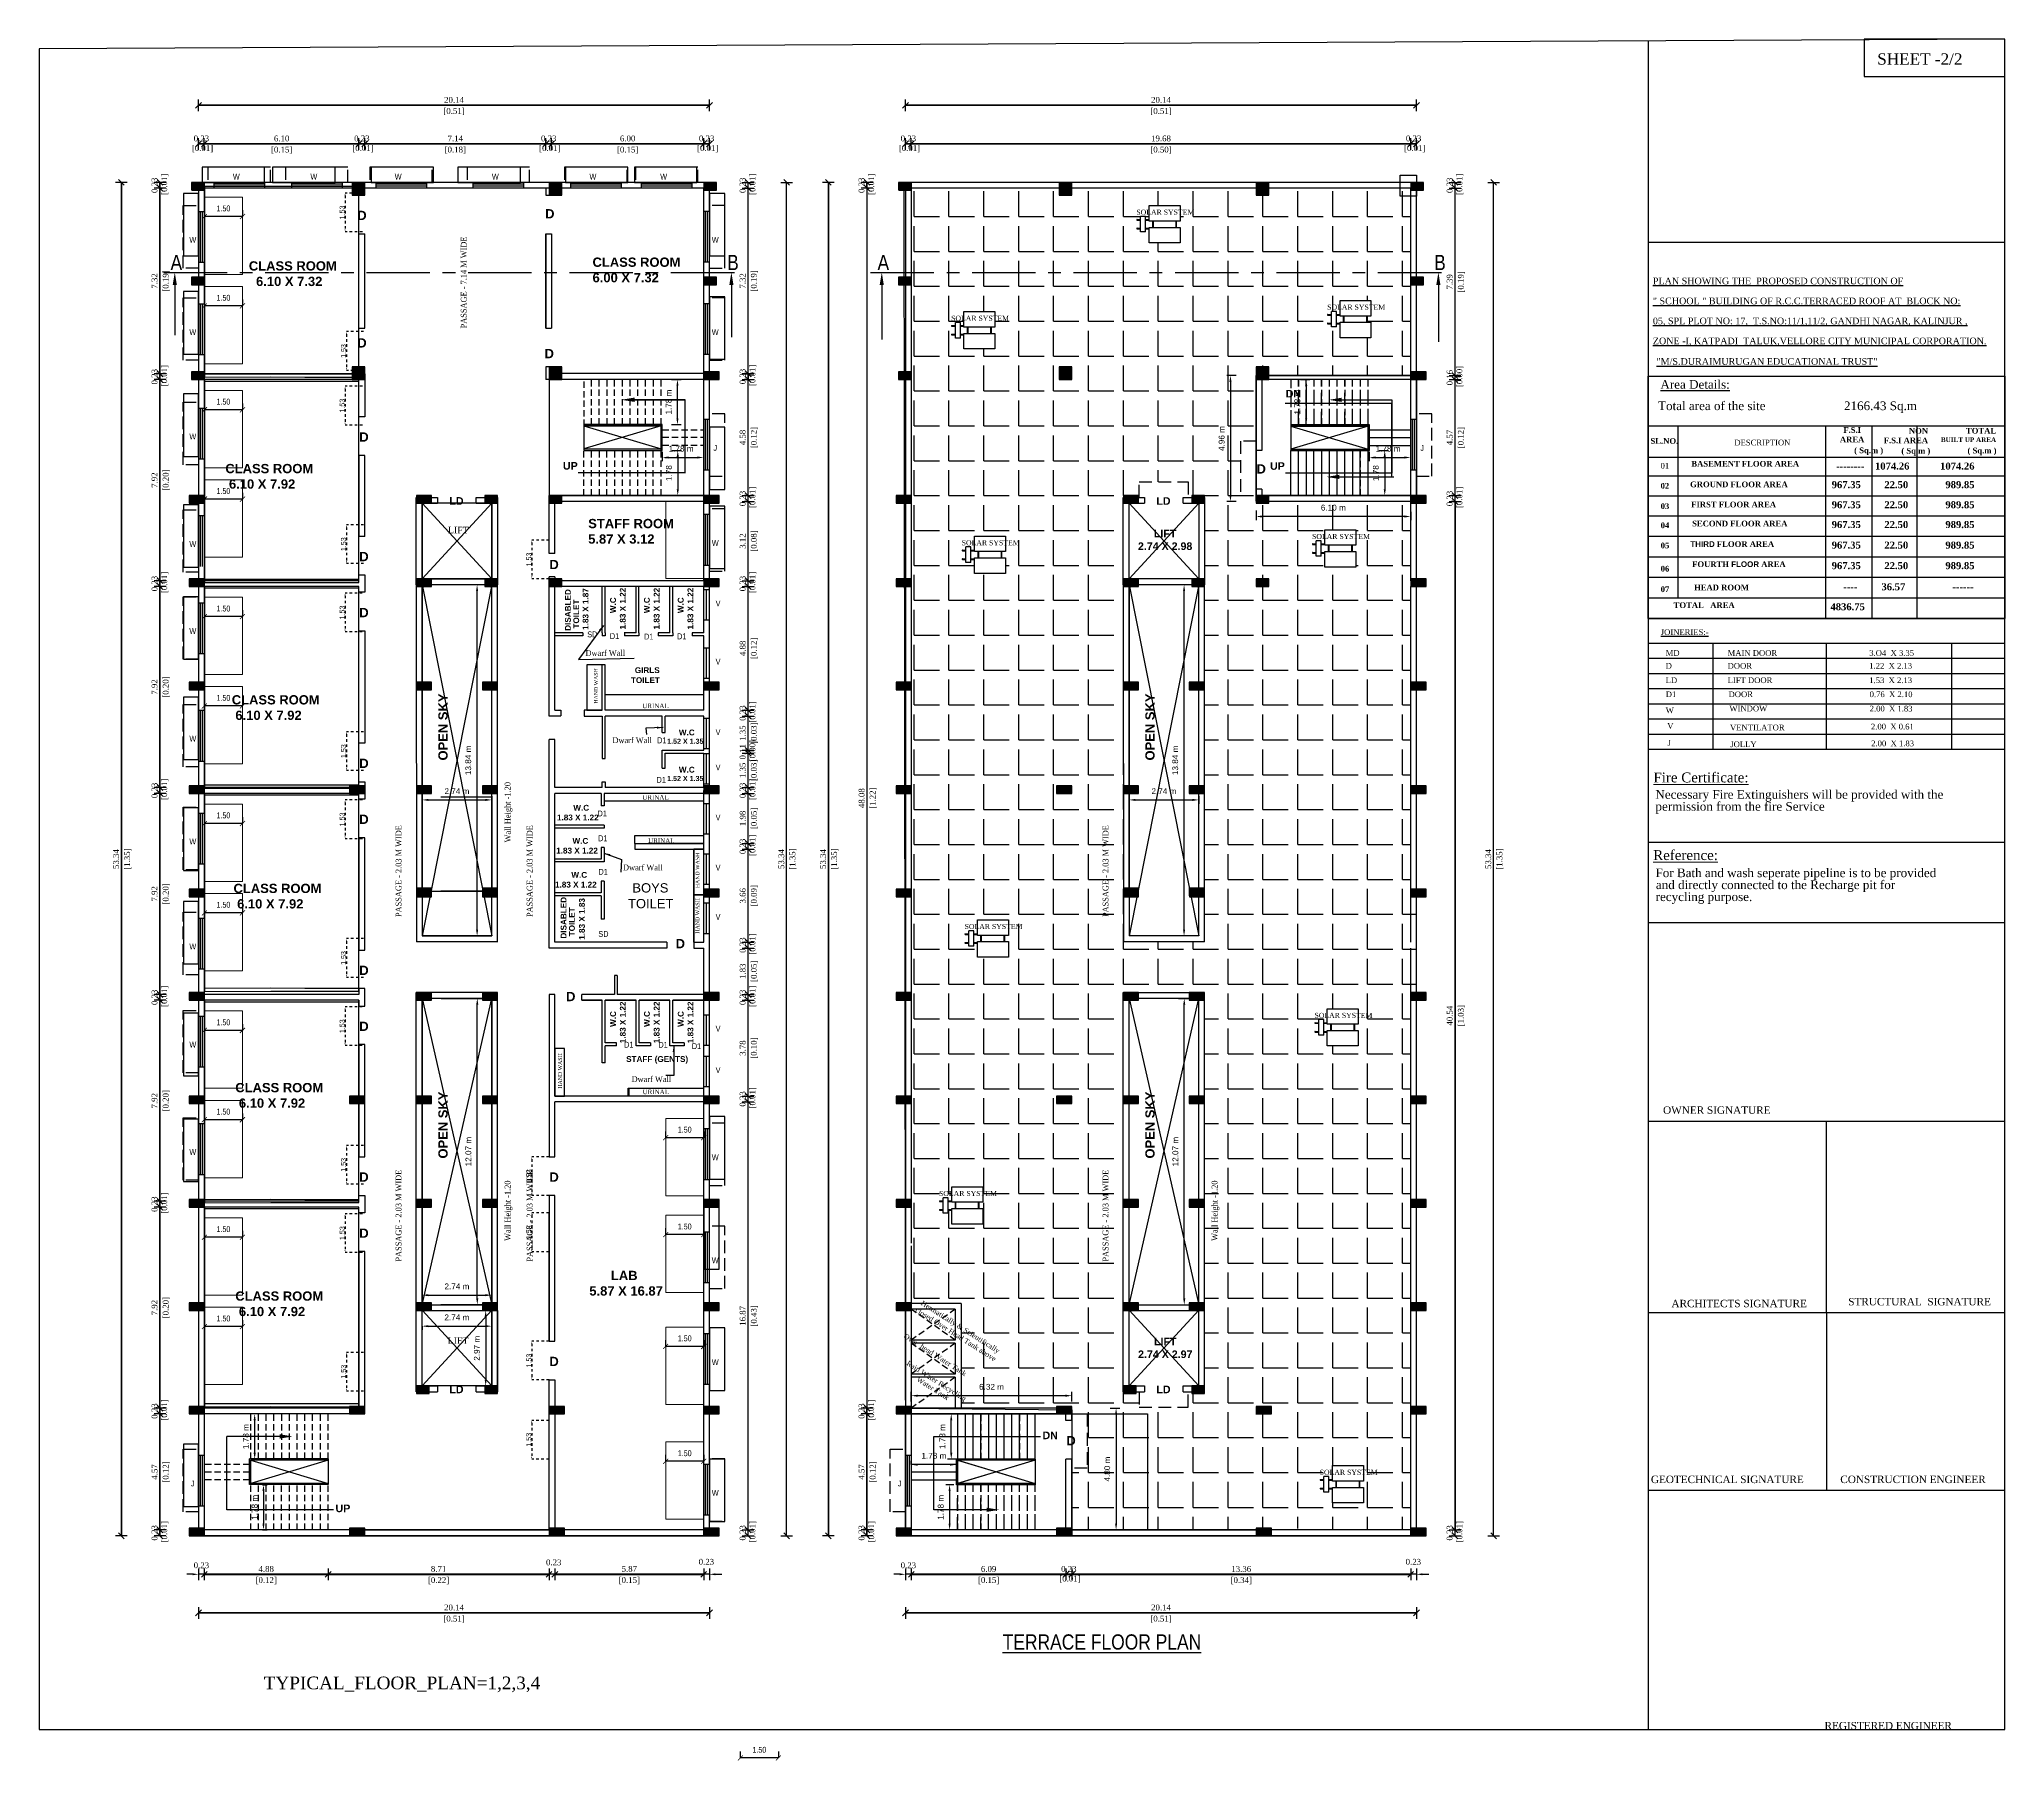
# Model space of a CAD drawing. Header units: metres. Extents: x 789 to 1127, y 8 to 183.
# Drawn here: x 908.3 to 985.8, y 31.9 to 99.8 of the extents above; entities that cross this region are included whole.
import ezdxf
from ezdxf import colors
from ezdxf.entities.mleader import LeaderData, LeaderLine
from ezdxf.math import Vec2, Vec3

# ---------------------------------------------------------------- set-up
doc = ezdxf.new("R2010")
doc.units = ezdxf.units.M
doc.header["$MEASUREMENT"] = 0
doc.header["$PDMODE"] = 96
for name, pattern in [('CABLIN', [0.35, 0.25, -0.1]), ('CENTER', [2, 1.25, -0.25, 0.25, -0.25]), ('DASHED2', [0.375, 0.25, -0.125]), ('DOT2', [0.125, 0, -0.125]), ('HIDDEN', [0.375, 0.25, -0.125])]:
    doc.linetypes.add(name, pattern=pattern)
for name, color, linetype in [('Bldg', 44, 'Continuous'), ('BLK_1_FLR_1_BLT_UP_AREA', 26, 'Continuous'), ('BLK_1_FLR_1_CHAJJA', 6, 'Continuous'), ('BLK_1_FLR_1_LIFT_1', 30, 'Continuous'), ('BLK_1_FLR_2_BLT_UP_AREA_DEDUCT', 26, 'Continuous'), ('BLK_1_FLR_2_CARPET_AREA', 25, 'Continuous'), ('BLK_1_FLR_2_EXIT_WIDTH_DOOR', 2, 'Continuous'), ('BLK_1_FLR_2_REGULAR_ROOM_1', 117, 'Continuous'), ('BLK_1_FLR_2_VENTILATION_SHAFT', 6, 'Continuous'), ('BLK_1_FLR_4_ROOF_AREA', 54, 'Continuous'), ('BLK_1_STAIR_HEADROOM', 55, 'Continuous'), ('C-ANNO-TABL', 10, 'Continuous'), ('DIM', 205, 'Continuous'), ('ED', 30, 'Continuous'), ('norms', 4, 'Continuous'), ('railing', 14, 'Continuous'), ('T E X T', 7, 'Continuous'), ('text', 7, 'Continuous'), ('TEXT1', 7, 'Continuous'), ('W A L L', 125, 'Continuous'), ('wall1', 125, 'Continuous')]:
    doc.layers.add(name, color=color, linetype=linetype)
doc.layers.add('BLK_1_FLR_2_BLT_UP_AREA', color=26, linetype='Continuous', plot=False)
doc.layers.add('BLK_1_FLR_2_ROOM_1_LIGHT_VENTILATION_1', color=232, linetype='Continuous', lineweight=0)
doc.styles.add('CORPORATION', font='arial.ttf')
doc.styles.add('DIM 100', font='ARIALN.TTF', dxfattribs={"width": 0.85, "height": 0.23})
doc.styles.add('PDF Arial Bold', font='arialbd.ttf')
doc.styles.add('rs', font='arial.ttf', dxfattribs={"width": 0.85})
doc.styles.add('S', font='swiss.ttf')
doc.styles.get("Standard").update_dxf_attribs({"font": 'BOOKOS.TTF'})
doc.styles.add('style1', font='romantic.ttf')
doc.styles.add('swc', font='swissc.ttf', dxfattribs={"height": 250})
doc.styles.add('TIMES', font='BOOKOS.TTF')
doc.dimstyles.new('Dim-outter', dxfattribs={"dimtxt": 1, "dimasz": 1, "dimexe": 0, "dimexo": 0, "dimgap": 1, "dimtad": 1, "dimlfac": -1, "dimzin": 3, "dimdsep": 46, "dimtxsty": 'CORPORATION', "dimblk": 'ARCHTICK', "dimcen": 0.125, "dimclrd": 8, "dimclre": 8, "dimclrt": 256, "dimazin": 0, "dimtfac": 0.5, "dimtix": 1, "dimtmove": 2, "dimatfit": 3, "dimfxl": 0, "dimtolj": 1, "dimtzin": 0, "dimarcsym": 0})
doc.dimstyles.new('GRID DIM 400', dxfattribs={"dimscale": 0, "dimtxt": 0.8, "dimasz": 0.2, "dimexe": 0, "dimexo": 0, "dimgap": 0.2, "dimtad": 0, "dimlfac": -0.1, "dimzin": 1, "dimdsep": 46, "dimtxsty": 'DIM 100', "dimblk": 'ARCHTICK', "dimcen": 0, "dimclrd": 256, "dimclre": 252, "dimclrt": 4, "dimazin": 0, "dimtfac": 1, "dimtix": 1, "dimtofl": 0, "dimtmove": 2, "dimatfit": 0, "dimfxl": 0, "dimtolj": 1, "dimtzin": 0, "dimarcsym": 0})
doc.dimstyles.new('METRIC', dxfattribs={"dimtxt": 0.45, "dimasz": 0.25, "dimexe": 0.15, "dimexo": 0.15, "dimgap": 0.15, "dimtad": 1, "dimzin": 0, "dimdsep": 46, "dimtxsty": 'S', "dimcen": 0, "dimclrd": 1, "dimclre": 1, "dimclrt": 5, "dimadec": 0, "dimazin": 2, "dimtfac": 1, "dimtix": 1, "dimtofl": 0, "dimtmove": 1, "dimatfit": 0, "dimfxl": 0, "dimtolj": 1, "dimtzin": 0, "dimarcsym": 0})
doc.dimstyles.new('STANDARD$0', dxfattribs={"dimtxt": 7, "dimasz": 3, "dimexe": 3, "dimexo": 1, "dimgap": 1.5, "dimtad": 1, "dimdec": 1, "dimzin": 1, "dimdsep": 46, "dimlunit": 4, "dimtxsty": 'Standard', "dimblk": 'OBLIQUE', "dimcen": 0.09375, "dimdle": 1, "dimclrd": 8, "dimclre": 8, "dimclrt": 7, "dimadec": 1, "dimazin": 0, "dimtfac": 1, "dimtdec": 1, "dimtix": 1, "dimtmove": 2, "dimatfit": 3, "dimldrblk": 'ARCHTICK', "dimfxl": 0, "dimfrac": 2, "dimtolj": 1, "dimtzin": 0, "dimarcsym": 0})

# ---------------------------------------------------------------- blocks, each defined once
blk = doc.blocks.new('_Oblique')
at = {"color": 0, "linetype": 'ByBlock', "lineweight": -2}
blk.add_line((-0.5, -0.5), (0.5, 0.5), dxfattribs=at)
blk = doc.blocks.new('*D344')
at = {"layer": 'Defpoints', "color": 0}
for p in [(914.85, 40.787), (919.728, 41.016), (919.728, 39.267)]:
    blk.add_point(p, dxfattribs=at)
at = {"layer": 'ED', "color": 0, "lineweight": -2}
for p, q in [((914.85, 39.497), (914.85, 39.037)), ((914.85, 39.267), (919.728, 39.267)), ((919.728, 39.497), (919.728, 39.037))]:
    blk.add_line(p, q, dxfattribs=at)
at = {"layer": 'ED', "color": 0, "lineweight": -2, "xscale": 0.23, "yscale": 0.23, "zscale": 0.23, "rotation": 180}
blk.add_blockref('_Oblique', (914.85, 39.267), dxfattribs=at)
at = {"layer": 'ED', "color": 0, "lineweight": -2, "xscale": 0.23, "yscale": 0.23, "zscale": 0.23}
blk.add_blockref('_Oblique', (919.728, 39.267), dxfattribs=at)
at = {"layer": 'ED', "color": 0, "char_height": 0.23, "attachment_point": 5}
for s, insert in [('\\A1;4.88', (917.289, 39.476)), ('\\A1;[0.12]', (917.289, 39.018))]:
    blk.add_mtext(s, dxfattribs=dict(at, insert=insert))
blk = doc.blocks.new('*D147')
at = {"layer": 'Defpoints', "color": 0}
for p in [(919.728, 41.016), (928.438, 41.016), (928.438, 39.267)]:
    blk.add_point(p, dxfattribs=at)
at = {"layer": 'ED', "color": 0, "lineweight": -2}
for p, q in [((919.728, 39.497), (919.728, 39.037)), ((919.728, 39.267), (928.438, 39.267)), ((928.438, 39.497), (928.438, 39.037))]:
    blk.add_line(p, q, dxfattribs=at)
at = {"layer": 'ED', "color": 0, "lineweight": -2, "xscale": 0.23, "yscale": 0.23, "zscale": 0.23, "rotation": 180}
blk.add_blockref('_Oblique', (919.728, 39.267), dxfattribs=at)
at = {"layer": 'ED', "color": 0, "lineweight": -2, "xscale": 0.23, "yscale": 0.23, "zscale": 0.23}
blk.add_blockref('_Oblique', (928.438, 39.267), dxfattribs=at)
at = {"layer": 'ED', "color": 0, "char_height": 0.23, "attachment_point": 5}
for s, insert in [('\\A1;8.71', (924.083, 39.479)), ('\\A1;[0.22]', (924.083, 39.018))]:
    blk.add_mtext(s, dxfattribs=dict(at, insert=insert))
blk = doc.blocks.new('*D345')
at = {"layer": 'Defpoints', "color": 0}
for p in [(928.667, 41.016), (934.534, 40.787), (934.534, 39.267)]:
    blk.add_point(p, dxfattribs=at)
at = {"layer": 'ED', "color": 0, "lineweight": -2}
for p, q in [((928.667, 39.497), (928.667, 39.037)), ((928.667, 39.267), (934.534, 39.267)), ((934.534, 39.497), (934.534, 39.037))]:
    blk.add_line(p, q, dxfattribs=at)
at = {"layer": 'ED', "color": 0, "lineweight": -2, "xscale": 0.23, "yscale": 0.23, "zscale": 0.23, "rotation": 180}
blk.add_blockref('_Oblique', (928.667, 39.267), dxfattribs=at)
at = {"layer": 'ED', "color": 0, "lineweight": -2, "xscale": 0.23, "yscale": 0.23, "zscale": 0.23}
blk.add_blockref('_Oblique', (934.534, 39.267), dxfattribs=at)
at = {"layer": 'ED', "color": 0, "char_height": 0.23, "attachment_point": 5}
for s, insert in [('\\A1;5.87', (931.601, 39.479)), ('\\A1;[0.15]', (931.601, 39.018))]:
    blk.add_mtext(s, dxfattribs=dict(at, insert=insert))
blk = doc.blocks.new('*D148')
at = {"layer": 'Defpoints', "color": 0}
for p in [(914.621, 41.086), (934.763, 40.787), (934.763, 37.747)]:
    blk.add_point(p, dxfattribs=at)
at = {"layer": 'ED', "color": 0, "lineweight": -2}
for p, q in [((914.621, 37.977), (914.621, 37.517)), ((934.763, 37.977), (934.763, 37.517)), ((914.621, 37.747), (934.763, 37.747))]:
    blk.add_line(p, q, dxfattribs=at)
at = {"layer": 'ED', "color": 0, "lineweight": -2, "xscale": 0.23, "yscale": 0.23, "zscale": 0.23, "rotation": 180}
blk.add_blockref('_Oblique', (914.621, 37.747), dxfattribs=at)
at = {"layer": 'ED', "color": 0, "lineweight": -2, "xscale": 0.23, "yscale": 0.23, "zscale": 0.23}
blk.add_blockref('_Oblique', (934.763, 37.747), dxfattribs=at)
at = {"layer": 'ED', "color": 0, "char_height": 0.23, "attachment_point": 5}
for s, insert in [('\\A1;20.14', (924.692, 37.958)), ('\\A1;[0.51]', (924.692, 37.498))]:
    blk.add_mtext(s, dxfattribs=dict(at, insert=insert))
blk = doc.blocks.new('*D149')
at = {"layer": 'Defpoints', "color": 0}
for p in [(913.101, 41.016), (914.621, 41.016), (914.621, 40.787)]:
    blk.add_point(p, dxfattribs=at)
at = {"layer": 'ED', "color": 0, "lineweight": -2}
for p, q in [((913.331, 41.016), (912.871, 41.016)), ((913.331, 40.787), (912.871, 40.787)), ((913.101, 40.787), (913.101, 41.016))]:
    blk.add_line(p, q, dxfattribs=at)
at = {"layer": 'ED', "color": 0, "lineweight": -2, "xscale": 0.23, "yscale": 0.23, "zscale": 0.23}
for p, rotation in [((913.101, 41.016), 90), ((913.101, 40.787), 270)]:
    blk.add_blockref('_Oblique', p, dxfattribs=dict(at, rotation=rotation))
at = {"layer": 'ED', "color": 0, "insert": (913.101, 40.902), "char_height": 0.23, "attachment_point": 5, "rotation": 90}
blk.add_mtext('\\A1;0.23\\P [0.01]', dxfattribs=at)
blk = doc.blocks.new('*D346')
at = {"layer": 'Defpoints', "color": 0}
for p in [(913.101, 45.588), (914.621, 45.588), (914.621, 41.016)]:
    blk.add_point(p, dxfattribs=at)
at = {"layer": 'ED', "color": 0, "lineweight": -2}
for p, q in [((913.331, 45.588), (912.871, 45.588)), ((913.101, 41.016), (913.101, 45.588)), ((913.331, 41.016), (912.871, 41.016))]:
    blk.add_line(p, q, dxfattribs=at)
at = {"layer": 'ED', "color": 0, "lineweight": -2, "xscale": 0.23, "yscale": 0.23, "zscale": 0.23}
for p, rotation in [((913.101, 45.588), 90), ((913.101, 41.016), 270)]:
    blk.add_blockref('_Oblique', p, dxfattribs=dict(at, rotation=rotation))
at = {"layer": 'ED', "color": 0, "char_height": 0.23, "attachment_point": 5, "rotation": 90}
for s, insert in [('\\A1;4.57', (912.89, 43.302)), ('\\A1;[0.12]', (913.35, 43.302))]:
    blk.add_mtext(s, dxfattribs=dict(at, insert=insert))
blk = doc.blocks.new('*D150')
at = {"layer": 'Defpoints', "color": 0}
for p in [(913.101, 45.817), (914.621, 45.817), (914.621, 45.588)]:
    blk.add_point(p, dxfattribs=at)
at = {"layer": 'ED', "color": 0, "lineweight": -2}
for p, q in [((913.331, 45.817), (912.871, 45.817)), ((913.101, 45.588), (913.101, 45.817)), ((913.331, 45.588), (912.871, 45.588))]:
    blk.add_line(p, q, dxfattribs=at)
at = {"layer": 'ED', "color": 0, "lineweight": -2, "xscale": 0.23, "yscale": 0.23, "zscale": 0.23}
for p, rotation in [((913.101, 45.817), 90), ((913.101, 45.588), 270)]:
    blk.add_blockref('_Oblique', p, dxfattribs=dict(at, rotation=rotation))
at = {"layer": 'ED', "color": 0, "insert": (913.101, 45.702), "char_height": 0.23, "attachment_point": 5, "rotation": 90}
blk.add_mtext('\\A1;0.23\\P [0.01]', dxfattribs=at)
blk = doc.blocks.new('*D151')
at = {"layer": 'Defpoints', "color": 0}
for p in [(913.101, 53.741), (914.85, 53.741), (914.85, 45.817)]:
    blk.add_point(p, dxfattribs=at)
at = {"layer": 'ED', "color": 0, "lineweight": -2}
for p, q in [((913.331, 53.741), (912.871, 53.741)), ((913.101, 45.817), (913.101, 53.741)), ((913.331, 45.817), (912.871, 45.817))]:
    blk.add_line(p, q, dxfattribs=at)
at = {"layer": 'ED', "color": 0, "lineweight": -2, "xscale": 0.23, "yscale": 0.23, "zscale": 0.23}
for p, rotation in [((913.101, 53.741), 90), ((913.101, 45.817), 270)]:
    blk.add_blockref('_Oblique', p, dxfattribs=dict(at, rotation=rotation))
at = {"layer": 'ED', "color": 0, "char_height": 0.23, "attachment_point": 5, "rotation": 90}
for s, insert in [('\\A1;7.92', (912.888, 49.779)), ('\\A1;[0.20]', (913.35, 49.779))]:
    blk.add_mtext(s, dxfattribs=dict(at, insert=insert))
blk = doc.blocks.new('*D152')
at = {"layer": 'Defpoints', "color": 0}
for p in [(913.101, 53.97), (914.621, 53.97), (914.621, 53.741)]:
    blk.add_point(p, dxfattribs=at)
at = {"layer": 'ED', "color": 0, "lineweight": -2}
for p, q in [((913.331, 53.97), (912.871, 53.97)), ((913.331, 53.741), (912.871, 53.741)), ((913.101, 53.741), (913.101, 53.97))]:
    blk.add_line(p, q, dxfattribs=at)
at = {"layer": 'ED', "color": 0, "lineweight": -2, "xscale": 0.23, "yscale": 0.23, "zscale": 0.23}
for p, rotation in [((913.101, 53.97), 90), ((913.101, 53.741), 270)]:
    blk.add_blockref('_Oblique', p, dxfattribs=dict(at, rotation=rotation))
at = {"layer": 'ED', "color": 0, "insert": (913.101, 53.856), "char_height": 0.23, "attachment_point": 5, "rotation": 90}
blk.add_mtext('\\A1;0.23\\P [0.01]', dxfattribs=at)
blk = doc.blocks.new('*D347')
at = {"layer": 'Defpoints', "color": 0}
for p in [(913.101, 61.895), (914.85, 61.895), (914.621, 53.97)]:
    blk.add_point(p, dxfattribs=at)
at = {"layer": 'ED', "color": 0, "lineweight": -2}
for p, q in [((913.331, 61.895), (912.871, 61.895)), ((913.101, 53.97), (913.101, 61.895)), ((913.331, 53.97), (912.871, 53.97))]:
    blk.add_line(p, q, dxfattribs=at)
at = {"layer": 'ED', "color": 0, "lineweight": -2, "xscale": 0.23, "yscale": 0.23, "zscale": 0.23}
for p, rotation in [((913.101, 61.895), 90), ((913.101, 53.97), 270)]:
    blk.add_blockref('_Oblique', p, dxfattribs=dict(at, rotation=rotation))
at = {"layer": 'ED', "color": 0, "char_height": 0.23, "attachment_point": 5, "rotation": 90}
for s, insert in [('\\A1;7.92', (912.888, 57.932)), ('\\A1;[0.20]', (913.35, 57.932))]:
    blk.add_mtext(s, dxfattribs=dict(at, insert=insert))
blk = doc.blocks.new('*D348')
at = {"layer": 'Defpoints', "color": 0}
for p in [(913.101, 62.123), (914.621, 62.123), (914.85, 61.895)]:
    blk.add_point(p, dxfattribs=at)
at = {"layer": 'ED', "color": 0, "lineweight": -2}
for p, q in [((913.331, 62.123), (912.871, 62.123)), ((913.101, 61.895), (913.101, 62.123)), ((913.331, 61.895), (912.871, 61.895))]:
    blk.add_line(p, q, dxfattribs=at)
at = {"layer": 'ED', "color": 0, "lineweight": -2, "xscale": 0.23, "yscale": 0.23, "zscale": 0.23}
for p, rotation in [((913.101, 62.123), 90), ((913.101, 61.895), 270)]:
    blk.add_blockref('_Oblique', p, dxfattribs=dict(at, rotation=rotation))
at = {"layer": 'ED', "color": 0, "insert": (913.101, 62.009), "char_height": 0.23, "attachment_point": 5, "rotation": 90}
blk.add_mtext('\\A1;0.23\\P [0.01]', dxfattribs=at)
blk = doc.blocks.new('*D349')
at = {"layer": 'Defpoints', "color": 0}
for p in [(913.101, 70.048), (914.621, 70.048), (914.621, 62.123)]:
    blk.add_point(p, dxfattribs=at)
at = {"layer": 'ED', "color": 0, "lineweight": -2}
for p, q in [((913.331, 70.048), (912.871, 70.048)), ((913.101, 62.123), (913.101, 70.048)), ((913.331, 62.123), (912.871, 62.123))]:
    blk.add_line(p, q, dxfattribs=at)
at = {"layer": 'ED', "color": 0, "lineweight": -2, "xscale": 0.23, "yscale": 0.23, "zscale": 0.23}
for p, rotation in [((913.101, 70.048), 90), ((913.101, 62.123), 270)]:
    blk.add_blockref('_Oblique', p, dxfattribs=dict(at, rotation=rotation))
at = {"layer": 'ED', "color": 0, "char_height": 0.23, "attachment_point": 5, "rotation": 90}
for s, insert in [('\\A1;7.92', (912.888, 66.086)), ('\\A1;[0.20]', (913.35, 66.086))]:
    blk.add_mtext(s, dxfattribs=dict(at, insert=insert))
blk = doc.blocks.new('*D153')
at = {"layer": 'Defpoints', "color": 0}
for p in [(913.101, 70.277), (914.621, 70.277), (914.621, 70.048)]:
    blk.add_point(p, dxfattribs=at)
at = {"layer": 'ED', "color": 0, "lineweight": -2}
for p, q in [((913.331, 70.277), (912.871, 70.277)), ((913.331, 70.048), (912.871, 70.048)), ((913.101, 70.048), (913.101, 70.277))]:
    blk.add_line(p, q, dxfattribs=at)
at = {"layer": 'ED', "color": 0, "lineweight": -2, "xscale": 0.23, "yscale": 0.23, "zscale": 0.23}
for p, rotation in [((913.101, 70.277), 90), ((913.101, 70.048), 270)]:
    blk.add_blockref('_Oblique', p, dxfattribs=dict(at, rotation=rotation))
at = {"layer": 'ED', "color": 0, "insert": (913.101, 70.163), "char_height": 0.23, "attachment_point": 5, "rotation": 90}
blk.add_mtext('\\A1;0.23\\P [0.01]', dxfattribs=at)
blk = doc.blocks.new('*D350')
at = {"layer": 'Defpoints', "color": 0}
for p in [(913.101, 78.202), (914.621, 78.202), (914.621, 70.277)]:
    blk.add_point(p, dxfattribs=at)
at = {"layer": 'ED', "color": 0, "lineweight": -2}
for p, q in [((913.331, 78.202), (912.871, 78.202)), ((913.101, 70.277), (913.101, 78.202)), ((913.331, 70.277), (912.871, 70.277))]:
    blk.add_line(p, q, dxfattribs=at)
at = {"layer": 'ED', "color": 0, "lineweight": -2, "xscale": 0.23, "yscale": 0.23, "zscale": 0.23}
for p, rotation in [((913.101, 78.202), 90), ((913.101, 70.277), 270)]:
    blk.add_blockref('_Oblique', p, dxfattribs=dict(at, rotation=rotation))
at = {"layer": 'ED', "color": 0, "char_height": 0.23, "attachment_point": 5, "rotation": 90}
for s, insert in [('\\A1;7.92', (912.888, 74.239)), ('\\A1;[0.20]', (913.35, 74.239))]:
    blk.add_mtext(s, dxfattribs=dict(at, insert=insert))
blk = doc.blocks.new('*D154')
at = {"layer": 'Defpoints', "color": 0}
for p in [(913.101, 78.43), (914.621, 78.43), (914.621, 78.202)]:
    blk.add_point(p, dxfattribs=at)
at = {"layer": 'ED', "color": 0, "lineweight": -2}
for p, q in [((913.331, 78.43), (912.871, 78.43)), ((913.101, 78.202), (913.101, 78.43)), ((913.331, 78.202), (912.871, 78.202))]:
    blk.add_line(p, q, dxfattribs=at)
at = {"layer": 'ED', "color": 0, "lineweight": -2, "xscale": 0.23, "yscale": 0.23, "zscale": 0.23}
for p, rotation in [((913.101, 78.43), 90), ((913.101, 78.202), 270)]:
    blk.add_blockref('_Oblique', p, dxfattribs=dict(at, rotation=rotation))
at = {"layer": 'ED', "color": 0, "insert": (913.101, 78.316), "char_height": 0.23, "attachment_point": 5, "rotation": 90}
blk.add_mtext('\\A1;0.23\\P [0.01]', dxfattribs=at)
blk = doc.blocks.new('*D351')
at = {"layer": 'Defpoints', "color": 0}
for p in [(913.101, 86.355), (914.621, 86.355), (914.621, 78.43)]:
    blk.add_point(p, dxfattribs=at)
at = {"layer": 'ED', "color": 0, "lineweight": -2}
for p, q in [((913.331, 86.355), (912.871, 86.355)), ((913.101, 78.43), (913.101, 86.355)), ((913.331, 78.43), (912.871, 78.43))]:
    blk.add_line(p, q, dxfattribs=at)
at = {"layer": 'ED', "color": 0, "lineweight": -2, "xscale": 0.23, "yscale": 0.23, "zscale": 0.23}
for p, rotation in [((913.101, 86.355), 90), ((913.101, 78.43), 270)]:
    blk.add_blockref('_Oblique', p, dxfattribs=dict(at, rotation=rotation))
at = {"layer": 'ED', "color": 0, "char_height": 0.23, "attachment_point": 5, "rotation": 90}
for s, insert in [('\\A1;7.92', (912.888, 82.393)), ('\\A1;[0.20]', (913.35, 82.393))]:
    blk.add_mtext(s, dxfattribs=dict(at, insert=insert))
blk = doc.blocks.new('*D155')
at = {"layer": 'Defpoints', "color": 0}
for p in [(913.101, 86.584), (914.621, 86.584), (914.621, 86.355)]:
    blk.add_point(p, dxfattribs=at)
at = {"layer": 'ED', "color": 0, "lineweight": -2}
for p, q in [((913.331, 86.584), (912.871, 86.584)), ((913.331, 86.355), (912.871, 86.355)), ((913.101, 86.355), (913.101, 86.584))]:
    blk.add_line(p, q, dxfattribs=at)
at = {"layer": 'ED', "color": 0, "lineweight": -2, "xscale": 0.23, "yscale": 0.23, "zscale": 0.23}
for p, rotation in [((913.101, 86.584), 90), ((913.101, 86.355), 270)]:
    blk.add_blockref('_Oblique', p, dxfattribs=dict(at, rotation=rotation))
at = {"layer": 'ED', "color": 0, "insert": (913.101, 86.469), "char_height": 0.23, "attachment_point": 5, "rotation": 90}
blk.add_mtext('\\A1;0.23\\P [0.01]', dxfattribs=at)
blk = doc.blocks.new('*D352')
at = {"layer": 'Defpoints', "color": 0}
for p in [(913.101, 93.899), (914.621, 93.899), (914.921, 86.584)]:
    blk.add_point(p, dxfattribs=at)
at = {"layer": 'ED', "color": 0, "lineweight": -2}
for p, q in [((913.331, 93.899), (912.871, 93.899)), ((913.101, 86.584), (913.101, 93.899)), ((913.331, 86.584), (912.871, 86.584))]:
    blk.add_line(p, q, dxfattribs=at)
at = {"layer": 'ED', "color": 0, "lineweight": -2, "xscale": 0.23, "yscale": 0.23, "zscale": 0.23}
for p, rotation in [((913.101, 93.899), 90), ((913.101, 86.584), 270)]:
    blk.add_blockref('_Oblique', p, dxfattribs=dict(at, rotation=rotation))
at = {"layer": 'ED', "color": 0, "char_height": 0.23, "attachment_point": 5, "rotation": 90}
for s, insert in [('\\A1;7.32', (912.888, 90.241)), ('\\A1;[0.19]', (913.35, 90.241))]:
    blk.add_mtext(s, dxfattribs=dict(at, insert=insert))
blk = doc.blocks.new('*D156')
at = {"layer": 'Defpoints', "color": 0}
for p in [(913.101, 94.127), (914.621, 94.127), (914.621, 93.899)]:
    blk.add_point(p, dxfattribs=at)
at = {"layer": 'ED', "color": 0, "lineweight": -2}
for p, q in [((913.331, 94.127), (912.871, 94.127)), ((913.331, 93.899), (912.871, 93.899)), ((913.101, 93.899), (913.101, 94.127))]:
    blk.add_line(p, q, dxfattribs=at)
at = {"layer": 'ED', "color": 0, "lineweight": -2, "xscale": 0.23, "yscale": 0.23, "zscale": 0.23}
for p, rotation in [((913.101, 94.127), 90), ((913.101, 93.899), 270)]:
    blk.add_blockref('_Oblique', p, dxfattribs=dict(at, rotation=rotation))
at = {"layer": 'ED', "color": 0, "insert": (913.101, 94.013), "char_height": 0.23, "attachment_point": 5, "rotation": 90}
blk.add_mtext('\\A1;0.23\\P [0.01]', dxfattribs=at)
blk = doc.blocks.new('*D353')
at = {"layer": 'Defpoints', "color": 0}
for p in [(911.581, 94.127), (913.101, 94.127), (913.101, 40.787)]:
    blk.add_point(p, dxfattribs=at)
at = {"layer": 'ED', "color": 0, "lineweight": -2}
for p, q in [((911.811, 94.127), (911.351, 94.127)), ((911.581, 40.787), (911.581, 94.127)), ((911.811, 40.787), (911.351, 40.787))]:
    blk.add_line(p, q, dxfattribs=at)
at = {"layer": 'ED', "color": 0, "lineweight": -2, "xscale": 0.23, "yscale": 0.23, "zscale": 0.23}
for p, rotation in [((911.581, 94.127), 90), ((911.581, 40.787), 270)]:
    blk.add_blockref('_Oblique', p, dxfattribs=dict(at, rotation=rotation))
at = {"layer": 'ED', "color": 0, "char_height": 0.23, "attachment_point": 5, "rotation": 90}
for s, insert in [('\\A1;53.34', (911.37, 67.457)), ('\\A1;[1.35]', (911.83, 67.457))]:
    blk.add_mtext(s, dxfattribs=dict(at, insert=insert))
blk = doc.blocks.new('*D157')
at = {"layer": 'Defpoints', "color": 0}
for p in [(914.85, 95.647), (914.621, 94.127), (914.85, 94.127)]:
    blk.add_point(p, dxfattribs=at)
at = {"layer": 'ED', "color": 0, "lineweight": -2}
for p, q in [((914.621, 95.417), (914.621, 95.877)), ((914.621, 95.647), (914.85, 95.647)), ((914.85, 95.417), (914.85, 95.877))]:
    blk.add_line(p, q, dxfattribs=at)
at = {"layer": 'ED', "color": 0, "lineweight": -2, "xscale": 0.23, "yscale": 0.23, "zscale": 0.23, "rotation": 180}
blk.add_blockref('_Oblique', (914.621, 95.647), dxfattribs=at)
at = {"layer": 'ED', "color": 0, "lineweight": -2, "xscale": 0.23, "yscale": 0.23, "zscale": 0.23}
blk.add_blockref('_Oblique', (914.85, 95.647), dxfattribs=at)
at = {"layer": 'ED', "color": 0, "insert": (914.735, 95.647), "char_height": 0.23, "attachment_point": 5}
blk.add_mtext('\\A1;0.23\\P [0.01]', dxfattribs=at)
blk = doc.blocks.new('*D354')
at = {"layer": 'Defpoints', "color": 0}
for p in [(934.763, 95.647), (934.534, 93.899), (934.763, 94.127)]:
    blk.add_point(p, dxfattribs=at)
at = {"layer": 'ED', "color": 0, "lineweight": -2}
for p, q in [((934.534, 95.417), (934.534, 95.877)), ((934.534, 95.647), (934.763, 95.647)), ((934.763, 95.417), (934.763, 95.877))]:
    blk.add_line(p, q, dxfattribs=at)
at = {"layer": 'ED', "color": 0, "lineweight": -2, "xscale": 0.23, "yscale": 0.23, "zscale": 0.23, "rotation": 180}
blk.add_blockref('_Oblique', (934.534, 95.647), dxfattribs=at)
at = {"layer": 'ED', "color": 0, "lineweight": -2, "xscale": 0.23, "yscale": 0.23, "zscale": 0.23}
blk.add_blockref('_Oblique', (934.763, 95.647), dxfattribs=at)
at = {"layer": 'ED', "color": 0, "insert": (934.649, 95.647), "char_height": 0.23, "attachment_point": 5}
blk.add_mtext('\\A1;0.23\\P [0.01]', dxfattribs=at)
blk = doc.blocks.new('*D355')
at = {"layer": 'Defpoints', "color": 0}
for p in [(934.763, 97.167), (914.621, 94.127), (934.763, 94.127)]:
    blk.add_point(p, dxfattribs=at)
at = {"layer": 'ED', "color": 0, "lineweight": -2}
for p, q in [((914.621, 96.937), (914.621, 97.397)), ((914.621, 97.167), (934.763, 97.167)), ((934.763, 96.937), (934.763, 97.397))]:
    blk.add_line(p, q, dxfattribs=at)
at = {"layer": 'ED', "color": 0, "lineweight": -2, "xscale": 0.23, "yscale": 0.23, "zscale": 0.23, "rotation": 180}
blk.add_blockref('_Oblique', (914.621, 97.167), dxfattribs=at)
at = {"layer": 'ED', "color": 0, "lineweight": -2, "xscale": 0.23, "yscale": 0.23, "zscale": 0.23}
blk.add_blockref('_Oblique', (934.763, 97.167), dxfattribs=at)
at = {"layer": 'ED', "color": 0, "char_height": 0.23, "attachment_point": 5}
for s, insert in [('\\A1;[0.51]', (924.692, 96.918)), ('\\A1;20.14', (924.692, 97.378))]:
    blk.add_mtext(s, dxfattribs=dict(at, insert=insert))
blk = doc.blocks.new('*D158')
at = {"layer": 'Defpoints', "color": 0}
for p in [(934.515, 41.016), (934.515, 40.787), (936.283, 41.016)]:
    blk.add_point(p, dxfattribs=at)
at = {"layer": 'ED', "color": 0, "lineweight": -2}
for p, q in [((936.053, 41.016), (936.513, 41.016)), ((936.053, 40.787), (936.513, 40.787)), ((936.283, 40.787), (936.283, 41.016))]:
    blk.add_line(p, q, dxfattribs=at)
at = {"layer": 'ED', "color": 0, "lineweight": -2, "xscale": 0.23, "yscale": 0.23, "zscale": 0.23}
for p, rotation in [((936.283, 41.016), 90), ((936.283, 40.787), 270)]:
    blk.add_blockref('_Oblique', p, dxfattribs=dict(at, rotation=rotation))
at = {"layer": 'ED', "color": 0, "insert": (936.283, 40.902), "char_height": 0.23, "attachment_point": 5, "rotation": 90}
blk.add_mtext('\\A1;0.23\\P [0.01]', dxfattribs=at)
blk = doc.blocks.new('*D159')
at = {"layer": 'Defpoints', "color": 0}
for p in [(934.286, 57.89), (936.283, 57.89), (934.286, 41.016)]:
    blk.add_point(p, dxfattribs=at)
at = {"layer": 'ED', "color": 0, "lineweight": -2}
for p, q in [((936.053, 57.89), (936.513, 57.89)), ((936.283, 41.016), (936.283, 57.89)), ((936.053, 41.016), (936.513, 41.016))]:
    blk.add_line(p, q, dxfattribs=at)
at = {"layer": 'ED', "color": 0, "lineweight": -2, "xscale": 0.23, "yscale": 0.23, "zscale": 0.23}
for p, rotation in [((936.283, 57.89), 90), ((936.283, 41.016), 270)]:
    blk.add_blockref('_Oblique', p, dxfattribs=dict(at, rotation=rotation))
at = {"layer": 'ED', "color": 0, "char_height": 0.23, "attachment_point": 5, "rotation": 90}
for s, insert in [('\\A1;16.87', (936.072, 49.453)), ('\\A1;[0.43]', (936.532, 49.453))]:
    blk.add_mtext(s, dxfattribs=dict(at, insert=insert))
blk = doc.blocks.new('*D160')
at = {"layer": 'Defpoints', "color": 0}
for p in [(934.286, 58.118), (936.283, 58.118), (934.286, 57.89)]:
    blk.add_point(p, dxfattribs=at)
at = {"layer": 'ED', "color": 0, "lineweight": -2}
for p, q in [((936.053, 58.118), (936.513, 58.118)), ((936.283, 57.89), (936.283, 58.118)), ((936.053, 57.89), (936.513, 57.89))]:
    blk.add_line(p, q, dxfattribs=at)
at = {"layer": 'ED', "color": 0, "lineweight": -2, "xscale": 0.23, "yscale": 0.23, "zscale": 0.23}
for p, rotation in [((936.283, 58.118), 90), ((936.283, 57.89), 270)]:
    blk.add_blockref('_Oblique', p, dxfattribs=dict(at, rotation=rotation))
at = {"layer": 'ED', "color": 0, "insert": (936.283, 58.004), "char_height": 0.23, "attachment_point": 5, "rotation": 90}
blk.add_mtext('\\A1;0.23\\P [0.01]', dxfattribs=at)
blk = doc.blocks.new('*D161')
at = {"layer": 'Defpoints', "color": 0}
for p in [(934.515, 61.895), (936.283, 61.895), (934.286, 58.118)]:
    blk.add_point(p, dxfattribs=at)
at = {"layer": 'ED', "color": 0, "lineweight": -2}
for p, q in [((936.053, 61.895), (936.513, 61.895)), ((936.283, 58.118), (936.283, 61.895)), ((936.053, 58.118), (936.513, 58.118))]:
    blk.add_line(p, q, dxfattribs=at)
at = {"layer": 'ED', "color": 0, "lineweight": -2, "xscale": 0.23, "yscale": 0.23, "zscale": 0.23}
for p, rotation in [((936.283, 61.895), 90), ((936.283, 58.118), 270)]:
    blk.add_blockref('_Oblique', p, dxfattribs=dict(at, rotation=rotation))
at = {"layer": 'ED', "color": 0, "char_height": 0.23, "attachment_point": 5, "rotation": 90}
for s, insert in [('\\A1;3.78', (936.072, 60.007)), ('\\A1;[0.10]', (936.532, 60.007))]:
    blk.add_mtext(s, dxfattribs=dict(at, insert=insert))
blk = doc.blocks.new('*D162')
at = {"layer": 'Defpoints', "color": 0}
for p in [(934.515, 62.123), (936.283, 62.123), (934.515, 61.895)]:
    blk.add_point(p, dxfattribs=at)
at = {"layer": 'ED', "color": 0, "lineweight": -2}
for p, q in [((936.053, 62.123), (936.513, 62.123)), ((936.283, 61.895), (936.283, 62.123)), ((936.053, 61.895), (936.513, 61.895))]:
    blk.add_line(p, q, dxfattribs=at)
at = {"layer": 'ED', "color": 0, "lineweight": -2, "xscale": 0.23, "yscale": 0.23, "zscale": 0.23}
for p, rotation in [((936.283, 62.123), 90), ((936.283, 61.895), 270)]:
    blk.add_blockref('_Oblique', p, dxfattribs=dict(at, rotation=rotation))
at = {"layer": 'ED', "color": 0, "insert": (936.283, 62.009), "char_height": 0.23, "attachment_point": 5, "rotation": 90}
blk.add_mtext('\\A1;0.23\\P [0.01]', dxfattribs=at)
blk = doc.blocks.new('*D163')
at = {"layer": 'Defpoints', "color": 0}
for p in [(934.286, 63.951), (936.283, 63.951), (934.515, 62.123)]:
    blk.add_point(p, dxfattribs=at)
at = {"layer": 'ED', "color": 0, "lineweight": -2}
for p, q in [((936.053, 63.951), (936.513, 63.951)), ((936.283, 62.123), (936.283, 63.951)), ((936.053, 62.123), (936.513, 62.123))]:
    blk.add_line(p, q, dxfattribs=at)
at = {"layer": 'ED', "color": 0, "lineweight": -2, "xscale": 0.23, "yscale": 0.23, "zscale": 0.23}
for p, rotation in [((936.283, 63.951), 90), ((936.283, 62.123), 270)]:
    blk.add_blockref('_Oblique', p, dxfattribs=dict(at, rotation=rotation))
at = {"layer": 'ED', "color": 0, "char_height": 0.23, "attachment_point": 5, "rotation": 90}
for s, insert in [('\\A1;1.83', (936.074, 63.037)), ('\\A1;[0.05]', (936.532, 63.037))]:
    blk.add_mtext(s, dxfattribs=dict(at, insert=insert))
blk = doc.blocks.new('*D164')
at = {"layer": 'Defpoints', "color": 0}
for p in [(934.286, 64.18), (934.286, 63.951), (936.283, 64.18)]:
    blk.add_point(p, dxfattribs=at)
at = {"layer": 'ED', "color": 0, "lineweight": -2}
for p, q in [((936.053, 64.18), (936.513, 64.18)), ((936.053, 63.951), (936.513, 63.951)), ((936.283, 63.951), (936.283, 64.18))]:
    blk.add_line(p, q, dxfattribs=at)
at = {"layer": 'ED', "color": 0, "lineweight": -2, "xscale": 0.23, "yscale": 0.23, "zscale": 0.23}
for p, rotation in [((936.283, 64.18), 90), ((936.283, 63.951), 270)]:
    blk.add_blockref('_Oblique', p, dxfattribs=dict(at, rotation=rotation))
at = {"layer": 'ED', "color": 0, "insert": (936.283, 64.066), "char_height": 0.23, "attachment_point": 5, "rotation": 90}
blk.add_mtext('\\A1;0.23\\P [0.01]', dxfattribs=at)
blk = doc.blocks.new('*D165')
at = {"layer": 'Defpoints', "color": 0}
for p in [(934.289, 67.842), (936.283, 67.842), (934.286, 64.18)]:
    blk.add_point(p, dxfattribs=at)
at = {"layer": 'ED', "color": 0, "lineweight": -2}
for p, q in [((936.053, 67.842), (936.513, 67.842)), ((936.283, 64.18), (936.283, 67.842)), ((936.053, 64.18), (936.513, 64.18))]:
    blk.add_line(p, q, dxfattribs=at)
at = {"layer": 'ED', "color": 0, "lineweight": -2, "xscale": 0.23, "yscale": 0.23, "zscale": 0.23}
for p, rotation in [((936.283, 67.842), 90), ((936.283, 64.18), 270)]:
    blk.add_blockref('_Oblique', p, dxfattribs=dict(at, rotation=rotation))
at = {"layer": 'ED', "color": 0, "char_height": 0.23, "attachment_point": 5, "rotation": 90}
for s, insert in [('\\A1;3.66', (936.074, 66.011)), ('\\A1;[0.09]', (936.532, 66.011))]:
    blk.add_mtext(s, dxfattribs=dict(at, insert=insert))
blk = doc.blocks.new('*D166')
at = {"layer": 'Defpoints', "color": 0}
for p in [(934.289, 68.072), (934.289, 67.842), (936.283, 68.072)]:
    blk.add_point(p, dxfattribs=at)
at = {"layer": 'ED', "color": 0, "lineweight": -2}
for p, q in [((936.053, 68.072), (936.513, 68.072)), ((936.053, 67.842), (936.513, 67.842)), ((936.283, 67.842), (936.283, 68.072))]:
    blk.add_line(p, q, dxfattribs=at)
at = {"layer": 'ED', "color": 0, "lineweight": -2, "xscale": 0.23, "yscale": 0.23, "zscale": 0.23}
for p, rotation in [((936.283, 68.072), 90), ((936.283, 67.842), 270)]:
    blk.add_blockref('_Oblique', p, dxfattribs=dict(at, rotation=rotation))
at = {"layer": 'ED', "color": 0, "insert": (936.283, 67.957), "char_height": 0.23, "attachment_point": 5, "rotation": 90}
blk.add_mtext('\\A1;0.23\\P [0.01]', dxfattribs=at)
blk = doc.blocks.new('*D167')
at = {"layer": 'Defpoints', "color": 0}
for p in [(934.515, 70.048), (936.283, 70.048), (934.289, 68.072)]:
    blk.add_point(p, dxfattribs=at)
at = {"layer": 'ED', "color": 0, "lineweight": -2}
for p, q in [((936.053, 70.048), (936.513, 70.048)), ((936.283, 68.072), (936.283, 70.048)), ((936.053, 68.072), (936.513, 68.072))]:
    blk.add_line(p, q, dxfattribs=at)
at = {"layer": 'ED', "color": 0, "lineweight": -2, "xscale": 0.23, "yscale": 0.23, "zscale": 0.23}
for p, rotation in [((936.283, 70.048), 90), ((936.283, 68.072), 270)]:
    blk.add_blockref('_Oblique', p, dxfattribs=dict(at, rotation=rotation))
at = {"layer": 'ED', "color": 0, "char_height": 0.23, "attachment_point": 5, "rotation": 90}
for s, insert in [('\\A1;1.98', (936.074, 69.06)), ('\\A1;[0.05]', (936.532, 69.06))]:
    blk.add_mtext(s, dxfattribs=dict(at, insert=insert))
blk = doc.blocks.new('*D168')
at = {"layer": 'Defpoints', "color": 0}
for p in [(934.515, 70.277), (934.515, 70.048), (936.283, 70.277)]:
    blk.add_point(p, dxfattribs=at)
at = {"layer": 'ED', "color": 0, "lineweight": -2}
for p, q in [((936.053, 70.277), (936.513, 70.277)), ((936.053, 70.048), (936.513, 70.048)), ((936.283, 70.048), (936.283, 70.277))]:
    blk.add_line(p, q, dxfattribs=at)
at = {"layer": 'ED', "color": 0, "lineweight": -2, "xscale": 0.23, "yscale": 0.23, "zscale": 0.23}
for p, rotation in [((936.283, 70.277), 90), ((936.283, 70.048), 270)]:
    blk.add_blockref('_Oblique', p, dxfattribs=dict(at, rotation=rotation))
at = {"layer": 'ED', "color": 0, "insert": (936.283, 70.163), "char_height": 0.23, "attachment_point": 5, "rotation": 90}
blk.add_mtext('\\A1;0.23\\P [0.01]', dxfattribs=at)
blk = doc.blocks.new('*D169')
at = {"layer": 'Defpoints', "color": 0}
for p in [(934.286, 71.629), (936.283, 71.629), (934.515, 70.277)]:
    blk.add_point(p, dxfattribs=at)
at = {"layer": 'ED', "color": 0, "lineweight": -2}
for p, q in [((936.053, 71.629), (936.513, 71.629)), ((936.283, 70.277), (936.283, 71.629)), ((936.053, 70.277), (936.513, 70.277))]:
    blk.add_line(p, q, dxfattribs=at)
at = {"layer": 'ED', "color": 0, "lineweight": -2, "xscale": 0.23, "yscale": 0.23, "zscale": 0.23}
for p, rotation in [((936.283, 71.629), 90), ((936.283, 70.277), 270)]:
    blk.add_blockref('_Oblique', p, dxfattribs=dict(at, rotation=rotation))
at = {"layer": 'ED', "color": 0, "char_height": 0.23, "attachment_point": 5, "rotation": 90}
for s, insert in [('\\A1;[0.03]', (936.532, 70.953)), ('\\A1;1.35', (936.072, 70.953))]:
    blk.add_mtext(s, dxfattribs=dict(at, insert=insert))
blk = doc.blocks.new('*D170')
at = {"layer": 'Defpoints', "color": 0}
for p in [(934.286, 71.744), (934.286, 71.629), (936.283, 71.744)]:
    blk.add_point(p, dxfattribs=at)
at = {"layer": 'ED', "color": 0, "lineweight": -2}
for p, q in [((936.053, 71.744), (936.513, 71.744)), ((936.053, 71.629), (936.513, 71.629))]:
    blk.add_line(p, q, dxfattribs=at)
at = {"layer": 'ED', "color": 0, "insert": (936.283, 71.687), "char_height": 0.23, "attachment_point": 5, "rotation": 90}
blk.add_mtext('\\A1;0.11\\P [0.00]', dxfattribs=at)
blk = doc.blocks.new('*D171')
at = {"layer": 'Defpoints', "color": 0}
for p in [(934.286, 73.096), (936.283, 73.096), (934.286, 71.744)]:
    blk.add_point(p, dxfattribs=at)
at = {"layer": 'ED', "color": 0, "lineweight": -2}
for p, q in [((936.053, 73.096), (936.513, 73.096)), ((936.283, 71.744), (936.283, 73.096)), ((936.053, 71.744), (936.513, 71.744))]:
    blk.add_line(p, q, dxfattribs=at)
at = {"layer": 'ED', "color": 0, "lineweight": -2, "xscale": 0.23, "yscale": 0.23, "zscale": 0.23}
for p, rotation in [((936.283, 73.096), 90), ((936.283, 71.744), 270)]:
    blk.add_blockref('_Oblique', p, dxfattribs=dict(at, rotation=rotation))
at = {"layer": 'ED', "color": 0, "char_height": 0.23, "attachment_point": 5, "rotation": 90}
for s, insert in [('\\A1;1.35', (936.072, 72.42)), ('\\A1;[0.03]', (936.532, 72.42))]:
    blk.add_mtext(s, dxfattribs=dict(at, insert=insert))
blk = doc.blocks.new('*D172')
at = {"layer": 'Defpoints', "color": 0}
for p in [(934.286, 73.325), (934.286, 73.096), (936.283, 73.325)]:
    blk.add_point(p, dxfattribs=at)
at = {"layer": 'ED', "color": 0, "lineweight": -2}
for p, q in [((936.053, 73.325), (936.513, 73.325)), ((936.053, 73.096), (936.513, 73.096)), ((936.283, 73.096), (936.283, 73.325))]:
    blk.add_line(p, q, dxfattribs=at)
at = {"layer": 'ED', "color": 0, "lineweight": -2, "xscale": 0.23, "yscale": 0.23, "zscale": 0.23}
for p, rotation in [((936.283, 73.325), 90), ((936.283, 73.096), 270)]:
    blk.add_blockref('_Oblique', p, dxfattribs=dict(at, rotation=rotation))
at = {"layer": 'ED', "color": 0, "insert": (936.283, 73.211), "char_height": 0.23, "attachment_point": 5, "rotation": 90}
blk.add_mtext('\\A1;0.23\\P [0.01]', dxfattribs=at)
blk = doc.blocks.new('*D173')
at = {"layer": 'Defpoints', "color": 0}
for p in [(934.286, 78.202), (936.283, 78.202), (934.286, 73.325)]:
    blk.add_point(p, dxfattribs=at)
at = {"layer": 'ED', "color": 0, "lineweight": -2}
for p, q in [((936.053, 78.202), (936.513, 78.202)), ((936.283, 73.325), (936.283, 78.202)), ((936.053, 73.325), (936.513, 73.325))]:
    blk.add_line(p, q, dxfattribs=at)
at = {"layer": 'ED', "color": 0, "lineweight": -2, "xscale": 0.23, "yscale": 0.23, "zscale": 0.23}
for p, rotation in [((936.283, 78.202), 90), ((936.283, 73.325), 270)]:
    blk.add_blockref('_Oblique', p, dxfattribs=dict(at, rotation=rotation))
at = {"layer": 'ED', "color": 0, "char_height": 0.23, "attachment_point": 5, "rotation": 90}
for s, insert in [('\\A1;4.88', (936.074, 75.763)), ('\\A1;[0.12]', (936.532, 75.763))]:
    blk.add_mtext(s, dxfattribs=dict(at, insert=insert))
blk = doc.blocks.new('*D174')
at = {"layer": 'Defpoints', "color": 0}
for p in [(934.286, 78.43), (936.283, 78.43), (934.286, 78.202)]:
    blk.add_point(p, dxfattribs=at)
at = {"layer": 'ED', "color": 0, "lineweight": -2}
for p, q in [((936.053, 78.43), (936.513, 78.43)), ((936.283, 78.202), (936.283, 78.43)), ((936.053, 78.202), (936.513, 78.202))]:
    blk.add_line(p, q, dxfattribs=at)
at = {"layer": 'ED', "color": 0, "lineweight": -2, "xscale": 0.23, "yscale": 0.23, "zscale": 0.23}
for p, rotation in [((936.283, 78.43), 90), ((936.283, 78.202), 270)]:
    blk.add_blockref('_Oblique', p, dxfattribs=dict(at, rotation=rotation))
at = {"layer": 'ED', "color": 0, "insert": (936.283, 78.316), "char_height": 0.23, "attachment_point": 5, "rotation": 90}
blk.add_mtext('\\A1;0.23\\P [0.01]', dxfattribs=at)
blk = doc.blocks.new('*D175')
at = {"layer": 'Defpoints', "color": 0}
for p in [(934.286, 81.554), (936.283, 81.554), (934.286, 78.43)]:
    blk.add_point(p, dxfattribs=at)
at = {"layer": 'ED', "color": 0, "lineweight": -2}
for p, q in [((936.053, 81.554), (936.513, 81.554)), ((936.283, 78.43), (936.283, 81.554)), ((936.053, 78.43), (936.513, 78.43))]:
    blk.add_line(p, q, dxfattribs=at)
at = {"layer": 'ED', "color": 0, "lineweight": -2, "xscale": 0.23, "yscale": 0.23, "zscale": 0.23}
for p, rotation in [((936.283, 81.554), 90), ((936.283, 78.43), 270)]:
    blk.add_blockref('_Oblique', p, dxfattribs=dict(at, rotation=rotation))
at = {"layer": 'ED', "color": 0, "char_height": 0.23, "attachment_point": 5, "rotation": 90}
for s, insert in [('\\A1;3.12', (936.072, 79.992)), ('\\A1;[0.08]', (936.532, 79.992))]:
    blk.add_mtext(s, dxfattribs=dict(at, insert=insert))
blk = doc.blocks.new('*D356')
at = {"layer": 'Defpoints', "color": 0}
for p in [(934.534, 81.554), (934.763, 81.783), (936.283, 81.783)]:
    blk.add_point(p, dxfattribs=at)
at = {"layer": 'ED', "color": 0, "lineweight": -2}
for p, q in [((936.053, 81.783), (936.513, 81.783)), ((936.053, 81.554), (936.513, 81.554)), ((936.283, 81.554), (936.283, 81.783))]:
    blk.add_line(p, q, dxfattribs=at)
at = {"layer": 'ED', "color": 0, "lineweight": -2, "xscale": 0.23, "yscale": 0.23, "zscale": 0.23}
for p, rotation in [((936.283, 81.783), 90), ((936.283, 81.554), 270)]:
    blk.add_blockref('_Oblique', p, dxfattribs=dict(at, rotation=rotation))
at = {"layer": 'ED', "color": 0, "insert": (936.283, 81.669), "char_height": 0.23, "attachment_point": 5, "rotation": 90}
blk.add_mtext('\\A1;0.23\\P [0.01]', dxfattribs=at)
blk = doc.blocks.new('*D176')
at = {"layer": 'Defpoints', "color": 0}
for p in [(934.515, 86.362), (936.283, 86.362), (934.515, 81.783)]:
    blk.add_point(p, dxfattribs=at)
at = {"layer": 'ED', "color": 0, "lineweight": -2}
for p, q in [((936.053, 86.362), (936.513, 86.362)), ((936.283, 81.783), (936.283, 86.362)), ((936.053, 81.783), (936.513, 81.783))]:
    blk.add_line(p, q, dxfattribs=at)
at = {"layer": 'ED', "color": 0, "lineweight": -2, "xscale": 0.23, "yscale": 0.23, "zscale": 0.23}
for p, rotation in [((936.283, 86.362), 90), ((936.283, 81.783), 270)]:
    blk.add_blockref('_Oblique', p, dxfattribs=dict(at, rotation=rotation))
at = {"layer": 'ED', "color": 0, "char_height": 0.23, "attachment_point": 5, "rotation": 90}
for s, insert in [('\\A1;[0.12]', (936.532, 84.073)), ('\\A1;4.58', (936.072, 84.073))]:
    blk.add_mtext(s, dxfattribs=dict(at, insert=insert))
blk = doc.blocks.new('*D357')
at = {"layer": 'Defpoints', "color": 0}
for p in [(934.763, 86.592), (934.763, 86.362), (936.283, 86.362)]:
    blk.add_point(p, dxfattribs=at)
at = {"layer": 'ED', "color": 0, "lineweight": -2}
for p, q in [((936.053, 86.592), (936.513, 86.592)), ((936.053, 86.362), (936.513, 86.362)), ((936.283, 86.592), (936.283, 86.362))]:
    blk.add_line(p, q, dxfattribs=at)
at = {"layer": 'ED', "color": 0, "lineweight": -2, "xscale": 0.23, "yscale": 0.23, "zscale": 0.23}
for p, rotation in [((936.283, 86.592), 90), ((936.283, 86.362), 270)]:
    blk.add_blockref('_Oblique', p, dxfattribs=dict(at, rotation=rotation))
at = {"layer": 'ED', "color": 0, "insert": (936.283, 86.477), "char_height": 0.23, "attachment_point": 5, "rotation": 90}
blk.add_mtext('\\A1;0.23\\P [0.01]', dxfattribs=at)
blk = doc.blocks.new('*D177')
at = {"layer": 'Defpoints', "color": 0}
for p in [(934.286, 93.906), (936.283, 93.906), (934.443, 86.582)]:
    blk.add_point(p, dxfattribs=at)
at = {"layer": 'ED', "color": 0, "lineweight": -2}
for p, q in [((936.053, 93.906), (936.513, 93.906)), ((936.283, 86.582), (936.283, 93.906)), ((936.053, 86.582), (936.513, 86.582))]:
    blk.add_line(p, q, dxfattribs=at)
at = {"layer": 'ED', "color": 0, "lineweight": -2, "xscale": 0.23, "yscale": 0.23, "zscale": 0.23}
for p, rotation in [((936.283, 93.906), 90), ((936.283, 86.582), 270)]:
    blk.add_blockref('_Oblique', p, dxfattribs=dict(at, rotation=rotation))
at = {"layer": 'ED', "color": 0, "char_height": 0.23, "attachment_point": 5, "rotation": 90}
for s, insert in [('\\A1;7.32', (936.07, 90.244)), ('\\A1;[0.19]', (936.532, 90.244))]:
    blk.add_mtext(s, dxfattribs=dict(at, insert=insert))
blk = doc.blocks.new('*D178')
at = {"layer": 'Defpoints', "color": 0}
for p in [(934.286, 93.899), (934.515, 94.127), (936.283, 94.127)]:
    blk.add_point(p, dxfattribs=at)
at = {"layer": 'ED', "color": 0, "lineweight": -2}
for p, q in [((936.053, 94.127), (936.513, 94.127)), ((936.053, 93.899), (936.513, 93.899)), ((936.283, 93.899), (936.283, 94.127))]:
    blk.add_line(p, q, dxfattribs=at)
at = {"layer": 'ED', "color": 0, "lineweight": -2, "xscale": 0.23, "yscale": 0.23, "zscale": 0.23}
for p, rotation in [((936.283, 94.127), 90), ((936.283, 93.899), 270)]:
    blk.add_blockref('_Oblique', p, dxfattribs=dict(at, rotation=rotation))
at = {"layer": 'ED', "color": 0, "insert": (936.283, 94.013), "char_height": 0.23, "attachment_point": 5, "rotation": 90}
blk.add_mtext('\\A1;0.23\\P [0.01]', dxfattribs=at)
blk = doc.blocks.new('*D358')
at = {"layer": 'Defpoints', "color": 0}
for p in [(936.283, 94.127), (937.803, 94.127), (936.283, 40.787)]:
    blk.add_point(p, dxfattribs=at)
at = {"layer": 'ED', "color": 0, "lineweight": -2}
for p, q in [((937.573, 94.127), (938.033, 94.127)), ((937.803, 40.787), (937.803, 94.127)), ((937.573, 40.787), (938.033, 40.787))]:
    blk.add_line(p, q, dxfattribs=at)
at = {"layer": 'ED', "color": 0, "lineweight": -2, "xscale": 0.23, "yscale": 0.23, "zscale": 0.23}
for p, rotation in [((937.803, 94.127), 90), ((937.803, 40.787), 270)]:
    blk.add_blockref('_Oblique', p, dxfattribs=dict(at, rotation=rotation))
at = {"layer": 'ED', "color": 0, "char_height": 0.23, "attachment_point": 5, "rotation": 90}
for s, insert in [('\\A1;53.34', (937.592, 67.457)), ('\\A1;[1.35]', (938.052, 67.457))]:
    blk.add_mtext(s, dxfattribs=dict(at, insert=insert))
blk = doc.blocks.new('*D294')
at = {"layer": 'Defpoints', "color": 0}
for p in [(940.968, 41.016), (942.488, 41.016), (942.488, 40.787)]:
    blk.add_point(p, dxfattribs=at)
at = {"layer": 'ED', "color": 0, "lineweight": -2}
for p, q in [((941.198, 41.016), (940.738, 41.016)), ((941.198, 40.787), (940.738, 40.787)), ((940.968, 40.787), (940.968, 41.016))]:
    blk.add_line(p, q, dxfattribs=at)
at = {"layer": 'ED', "color": 0, "lineweight": -2, "xscale": 0.23, "yscale": 0.23, "zscale": 0.23}
for p, rotation in [((940.968, 41.016), 90), ((940.968, 40.787), 270)]:
    blk.add_blockref('_Oblique', p, dxfattribs=dict(at, rotation=rotation))
at = {"layer": 'ED', "color": 0, "insert": (940.968, 40.902), "char_height": 0.23, "attachment_point": 5, "rotation": 90}
blk.add_mtext('\\A1;0.23\\P [0.01]', dxfattribs=at)
blk = doc.blocks.new('*D295')
at = {"layer": 'Defpoints', "color": 0}
for p in [(962.153, 93.899), (964.15, 93.899), (962.31, 86.512)]:
    blk.add_point(p, dxfattribs=at)
at = {"layer": 'ED', "color": 0, "lineweight": -2}
for p, q in [((963.92, 93.899), (964.38, 93.899)), ((964.15, 86.512), (964.15, 93.899)), ((963.92, 86.512), (964.38, 86.512))]:
    blk.add_line(p, q, dxfattribs=at)
at = {"layer": 'ED', "color": 0, "lineweight": -2, "xscale": 0.23, "yscale": 0.23, "zscale": 0.23}
for p, rotation in [((964.15, 93.899), 90), ((964.15, 86.512), 270)]:
    blk.add_blockref('_Oblique', p, dxfattribs=dict(at, rotation=rotation))
at = {"layer": 'ED', "color": 0, "char_height": 0.23, "attachment_point": 5, "rotation": 90}
for s, insert in [('\\A1;7.39', (963.939, 90.206)), ('\\A1;[0.19]', (964.399, 90.206))]:
    blk.add_mtext(s, dxfattribs=dict(at, insert=insert))
blk = doc.blocks.new('*D296')
at = {"layer": 'Defpoints', "color": 0}
for p in [(942.488, 41.086), (962.63, 40.787), (962.63, 37.747)]:
    blk.add_point(p, dxfattribs=at)
at = {"layer": 'ED', "color": 0, "lineweight": -2}
for p, q in [((942.488, 37.977), (942.488, 37.517)), ((962.63, 37.977), (962.63, 37.517)), ((942.488, 37.747), (962.63, 37.747))]:
    blk.add_line(p, q, dxfattribs=at)
at = {"layer": 'ED', "color": 0, "lineweight": -2, "xscale": 0.23, "yscale": 0.23, "zscale": 0.23, "rotation": 180}
blk.add_blockref('_Oblique', (942.488, 37.747), dxfattribs=at)
at = {"layer": 'ED', "color": 0, "lineweight": -2, "xscale": 0.23, "yscale": 0.23, "zscale": 0.23}
blk.add_blockref('_Oblique', (962.63, 37.747), dxfattribs=at)
at = {"layer": 'ED', "color": 0, "char_height": 0.23, "attachment_point": 5}
for s, insert in [('\\A1;20.14', (952.559, 37.958)), ('\\A1;[0.51]', (952.559, 37.498))]:
    blk.add_mtext(s, dxfattribs=dict(at, insert=insert))
blk = doc.blocks.new('*D416')
at = {"layer": 'Defpoints', "color": 0}
for p in [(940.968, 45.588), (942.488, 45.588), (942.488, 41.016)]:
    blk.add_point(p, dxfattribs=at)
at = {"layer": 'ED', "color": 0, "lineweight": -2}
for p, q in [((941.198, 45.588), (940.738, 45.588)), ((940.968, 41.016), (940.968, 45.588)), ((941.198, 41.016), (940.738, 41.016))]:
    blk.add_line(p, q, dxfattribs=at)
at = {"layer": 'ED', "color": 0, "lineweight": -2, "xscale": 0.23, "yscale": 0.23, "zscale": 0.23}
for p, rotation in [((940.968, 45.588), 90), ((940.968, 41.016), 270)]:
    blk.add_blockref('_Oblique', p, dxfattribs=dict(at, rotation=rotation))
at = {"layer": 'ED', "color": 0, "char_height": 0.23, "attachment_point": 5, "rotation": 90}
for s, insert in [('\\A1;4.57', (940.757, 43.302)), ('\\A1;[0.12]', (941.217, 43.302))]:
    blk.add_mtext(s, dxfattribs=dict(at, insert=insert))
blk = doc.blocks.new('*D297')
at = {"layer": 'Defpoints', "color": 0}
for p in [(940.968, 45.817), (942.488, 45.817), (942.488, 45.588)]:
    blk.add_point(p, dxfattribs=at)
at = {"layer": 'ED', "color": 0, "lineweight": -2}
for p, q in [((941.198, 45.817), (940.738, 45.817)), ((940.968, 45.588), (940.968, 45.817)), ((941.198, 45.588), (940.738, 45.588))]:
    blk.add_line(p, q, dxfattribs=at)
at = {"layer": 'ED', "color": 0, "lineweight": -2, "xscale": 0.23, "yscale": 0.23, "zscale": 0.23}
for p, rotation in [((940.968, 45.817), 90), ((940.968, 45.588), 270)]:
    blk.add_blockref('_Oblique', p, dxfattribs=dict(at, rotation=rotation))
at = {"layer": 'ED', "color": 0, "insert": (940.968, 45.702), "char_height": 0.23, "attachment_point": 5, "rotation": 90}
blk.add_mtext('\\A1;0.23\\P [0.01]', dxfattribs=at)
blk = doc.blocks.new('*D298')
at = {"layer": 'Defpoints', "color": 0}
for p in [(940.968, 94.127), (942.488, 94.127), (942.488, 93.899)]:
    blk.add_point(p, dxfattribs=at)
at = {"layer": 'ED', "color": 0, "lineweight": -2}
for p, q in [((941.198, 94.127), (940.738, 94.127)), ((941.198, 93.899), (940.738, 93.899)), ((940.968, 93.899), (940.968, 94.127))]:
    blk.add_line(p, q, dxfattribs=at)
at = {"layer": 'ED', "color": 0, "lineweight": -2, "xscale": 0.23, "yscale": 0.23, "zscale": 0.23}
for p, rotation in [((940.968, 94.127), 90), ((940.968, 93.899), 270)]:
    blk.add_blockref('_Oblique', p, dxfattribs=dict(at, rotation=rotation))
at = {"layer": 'ED', "color": 0, "insert": (940.968, 94.013), "char_height": 0.23, "attachment_point": 5, "rotation": 90}
blk.add_mtext('\\A1;0.23\\P [0.01]', dxfattribs=at)
blk = doc.blocks.new('*D404')
at = {"layer": 'Defpoints', "color": 0}
for p in [(939.448, 94.127), (940.968, 94.127), (940.968, 40.787)]:
    blk.add_point(p, dxfattribs=at)
at = {"layer": 'ED', "color": 0, "lineweight": -2}
for p, q in [((939.678, 94.127), (939.218, 94.127)), ((939.448, 40.787), (939.448, 94.127)), ((939.678, 40.787), (939.218, 40.787))]:
    blk.add_line(p, q, dxfattribs=at)
at = {"layer": 'ED', "color": 0, "lineweight": -2, "xscale": 0.23, "yscale": 0.23, "zscale": 0.23}
for p, rotation in [((939.448, 94.127), 90), ((939.448, 40.787), 270)]:
    blk.add_blockref('_Oblique', p, dxfattribs=dict(at, rotation=rotation))
at = {"layer": 'ED', "color": 0, "char_height": 0.23, "attachment_point": 5, "rotation": 90}
for s, insert in [('\\A1;53.34', (939.237, 67.457)), ('\\A1;[1.35]', (939.697, 67.457))]:
    blk.add_mtext(s, dxfattribs=dict(at, insert=insert))
blk = doc.blocks.new('*D290')
at = {"layer": 'Defpoints', "color": 0}
for p in [(942.716, 95.647), (942.488, 94.127), (942.716, 94.127)]:
    blk.add_point(p, dxfattribs=at)
at = {"layer": 'ED', "color": 0, "lineweight": -2}
for p, q in [((942.488, 95.417), (942.488, 95.877)), ((942.488, 95.647), (942.716, 95.647)), ((942.716, 95.417), (942.716, 95.877))]:
    blk.add_line(p, q, dxfattribs=at)
at = {"layer": 'ED', "color": 0, "lineweight": -2, "xscale": 0.23, "yscale": 0.23, "zscale": 0.23, "rotation": 180}
blk.add_blockref('_Oblique', (942.488, 95.647), dxfattribs=at)
at = {"layer": 'ED', "color": 0, "lineweight": -2, "xscale": 0.23, "yscale": 0.23, "zscale": 0.23}
blk.add_blockref('_Oblique', (942.716, 95.647), dxfattribs=at)
at = {"layer": 'ED', "color": 0, "insert": (942.602, 95.647), "char_height": 0.23, "attachment_point": 5}
blk.add_mtext('\\A1;0.23\\P [0.01]', dxfattribs=at)
blk = doc.blocks.new('*D405')
at = {"layer": 'Defpoints', "color": 0}
for p in [(962.401, 95.647), (962.401, 93.899), (942.716, 93.296)]:
    blk.add_point(p, dxfattribs=at)
at = {"layer": 'ED', "color": 0, "lineweight": -2}
for p, q in [((942.716, 95.417), (942.716, 95.877)), ((942.716, 95.647), (962.401, 95.647)), ((962.401, 95.417), (962.401, 95.877))]:
    blk.add_line(p, q, dxfattribs=at)
at = {"layer": 'ED', "color": 0, "lineweight": -2, "xscale": 0.23, "yscale": 0.23, "zscale": 0.23, "rotation": 180}
blk.add_blockref('_Oblique', (942.716, 95.647), dxfattribs=at)
at = {"layer": 'ED', "color": 0, "lineweight": -2, "xscale": 0.23, "yscale": 0.23, "zscale": 0.23}
blk.add_blockref('_Oblique', (962.401, 95.647), dxfattribs=at)
at = {"layer": 'ED', "color": 0, "char_height": 0.23, "attachment_point": 5}
for s, insert in [('\\A1;[0.50]', (952.559, 95.398)), ('\\A1;19.68', (952.559, 95.857))]:
    blk.add_mtext(s, dxfattribs=dict(at, insert=insert))
blk = doc.blocks.new('*D406')
at = {"layer": 'Defpoints', "color": 0}
for p in [(962.63, 95.647), (962.401, 93.899), (962.63, 94.127)]:
    blk.add_point(p, dxfattribs=at)
at = {"layer": 'ED', "color": 0, "lineweight": -2}
for p, q in [((962.401, 95.417), (962.401, 95.877)), ((962.401, 95.647), (962.63, 95.647)), ((962.63, 95.417), (962.63, 95.877))]:
    blk.add_line(p, q, dxfattribs=at)
at = {"layer": 'ED', "color": 0, "lineweight": -2, "xscale": 0.23, "yscale": 0.23, "zscale": 0.23, "rotation": 180}
blk.add_blockref('_Oblique', (962.401, 95.647), dxfattribs=at)
at = {"layer": 'ED', "color": 0, "lineweight": -2, "xscale": 0.23, "yscale": 0.23, "zscale": 0.23}
blk.add_blockref('_Oblique', (962.63, 95.647), dxfattribs=at)
at = {"layer": 'ED', "color": 0, "insert": (962.515, 95.647), "char_height": 0.23, "attachment_point": 5}
blk.add_mtext('\\A1;0.23\\P [0.01]', dxfattribs=at)
blk = doc.blocks.new('*D407')
at = {"layer": 'Defpoints', "color": 0}
for p in [(962.63, 97.167), (942.488, 94.127), (962.63, 94.127)]:
    blk.add_point(p, dxfattribs=at)
at = {"layer": 'ED', "color": 0, "lineweight": -2}
for p, q in [((942.488, 96.937), (942.488, 97.397)), ((942.488, 97.167), (962.63, 97.167)), ((962.63, 96.937), (962.63, 97.397))]:
    blk.add_line(p, q, dxfattribs=at)
at = {"layer": 'ED', "color": 0, "lineweight": -2, "xscale": 0.23, "yscale": 0.23, "zscale": 0.23, "rotation": 180}
blk.add_blockref('_Oblique', (942.488, 97.167), dxfattribs=at)
at = {"layer": 'ED', "color": 0, "lineweight": -2, "xscale": 0.23, "yscale": 0.23, "zscale": 0.23}
blk.add_blockref('_Oblique', (962.63, 97.167), dxfattribs=at)
at = {"layer": 'ED', "color": 0, "char_height": 0.23, "attachment_point": 5}
for s, insert in [('\\A1;[0.51]', (952.559, 96.918)), ('\\A1;20.14', (952.559, 97.378))]:
    blk.add_mtext(s, dxfattribs=dict(at, insert=insert))
blk = doc.blocks.new('*D291')
at = {"layer": 'Defpoints', "color": 0}
for p in [(962.382, 41.016), (962.382, 40.787), (964.15, 41.016)]:
    blk.add_point(p, dxfattribs=at)
at = {"layer": 'ED', "color": 0, "lineweight": -2}
for p, q in [((963.92, 41.016), (964.38, 41.016)), ((963.92, 40.787), (964.38, 40.787)), ((964.15, 40.787), (964.15, 41.016))]:
    blk.add_line(p, q, dxfattribs=at)
at = {"layer": 'ED', "color": 0, "lineweight": -2, "xscale": 0.23, "yscale": 0.23, "zscale": 0.23}
for p, rotation in [((964.15, 41.016), 90), ((964.15, 40.787), 270)]:
    blk.add_blockref('_Oblique', p, dxfattribs=dict(at, rotation=rotation))
at = {"layer": 'ED', "color": 0, "insert": (964.15, 40.902), "char_height": 0.23, "attachment_point": 5, "rotation": 90}
blk.add_mtext('\\A1;0.23\\P [0.01]', dxfattribs=at)
blk = doc.blocks.new('*D408')
at = {"layer": 'Defpoints', "color": 0}
for p in [(962.401, 81.554), (962.63, 81.783), (964.15, 81.783)]:
    blk.add_point(p, dxfattribs=at)
at = {"layer": 'ED', "color": 0, "lineweight": -2}
for p, q in [((963.92, 81.783), (964.38, 81.783)), ((963.92, 81.554), (964.38, 81.554)), ((964.15, 81.554), (964.15, 81.783))]:
    blk.add_line(p, q, dxfattribs=at)
at = {"layer": 'ED', "color": 0, "lineweight": -2, "xscale": 0.23, "yscale": 0.23, "zscale": 0.23}
for p, rotation in [((964.15, 81.783), 90), ((964.15, 81.554), 270)]:
    blk.add_blockref('_Oblique', p, dxfattribs=dict(at, rotation=rotation))
at = {"layer": 'ED', "color": 0, "insert": (964.15, 81.669), "char_height": 0.23, "attachment_point": 5, "rotation": 90}
blk.add_mtext('\\A1;0.23\\P [0.01]', dxfattribs=at)
blk = doc.blocks.new('*D292')
at = {"layer": 'Defpoints', "color": 0}
for p in [(962.382, 86.355), (964.15, 86.355), (962.382, 81.783)]:
    blk.add_point(p, dxfattribs=at)
at = {"layer": 'ED', "color": 0, "lineweight": -2}
for p, q in [((963.92, 86.355), (964.38, 86.355)), ((964.15, 81.783), (964.15, 86.355)), ((963.92, 81.783), (964.38, 81.783))]:
    blk.add_line(p, q, dxfattribs=at)
at = {"layer": 'ED', "color": 0, "lineweight": -2, "xscale": 0.23, "yscale": 0.23, "zscale": 0.23}
for p, rotation in [((964.15, 86.355), 90), ((964.15, 81.783), 270)]:
    blk.add_blockref('_Oblique', p, dxfattribs=dict(at, rotation=rotation))
at = {"layer": 'ED', "color": 0, "char_height": 0.23, "attachment_point": 5, "rotation": 90}
for s, insert in [('\\A1;[0.12]', (964.399, 84.069)), ('\\A1;4.57', (963.939, 84.069))]:
    blk.add_mtext(s, dxfattribs=dict(at, insert=insert))
blk = doc.blocks.new('*D409')
at = {"layer": 'Defpoints', "color": 0}
for p in [(962.63, 86.512), (962.63, 86.355), (964.15, 86.355)]:
    blk.add_point(p, dxfattribs=at)
at = {"layer": 'ED', "color": 0, "lineweight": -2}
for p, q in [((963.92, 86.512), (964.38, 86.512)), ((963.92, 86.355), (964.38, 86.355))]:
    blk.add_line(p, q, dxfattribs=at)
at = {"layer": 'ED', "color": 0, "insert": (964.15, 86.434), "char_height": 0.23, "attachment_point": 5, "rotation": 90}
blk.add_mtext('\\A1;0.16\\P [0.00]', dxfattribs=at)
blk = doc.blocks.new('*D293')
at = {"layer": 'Defpoints', "color": 0}
for p in [(962.153, 93.899), (962.382, 94.127), (964.15, 94.127)]:
    blk.add_point(p, dxfattribs=at)
at = {"layer": 'ED', "color": 0, "lineweight": -2}
for p, q in [((963.92, 94.127), (964.38, 94.127)), ((963.92, 93.899), (964.38, 93.899)), ((964.15, 93.899), (964.15, 94.127))]:
    blk.add_line(p, q, dxfattribs=at)
at = {"layer": 'ED', "color": 0, "lineweight": -2, "xscale": 0.23, "yscale": 0.23, "zscale": 0.23}
for p, rotation in [((964.15, 94.127), 90), ((964.15, 93.899), 270)]:
    blk.add_blockref('_Oblique', p, dxfattribs=dict(at, rotation=rotation))
at = {"layer": 'ED', "color": 0, "insert": (964.15, 94.013), "char_height": 0.23, "attachment_point": 5, "rotation": 90}
blk.add_mtext('\\A1;0.23\\P [0.01]', dxfattribs=at)
blk = doc.blocks.new('*D410')
at = {"layer": 'Defpoints', "color": 0}
for p in [(964.15, 94.127), (965.67, 94.127), (964.15, 40.787)]:
    blk.add_point(p, dxfattribs=at)
at = {"layer": 'ED', "color": 0, "lineweight": -2}
for p, q in [((965.44, 94.127), (965.9, 94.127)), ((965.67, 40.787), (965.67, 94.127)), ((965.44, 40.787), (965.9, 40.787))]:
    blk.add_line(p, q, dxfattribs=at)
at = {"layer": 'ED', "color": 0, "lineweight": -2, "xscale": 0.23, "yscale": 0.23, "zscale": 0.23}
for p, rotation in [((965.67, 94.127), 90), ((965.67, 40.787), 270)]:
    blk.add_blockref('_Oblique', p, dxfattribs=dict(at, rotation=rotation))
at = {"layer": 'ED', "color": 0, "char_height": 0.23, "attachment_point": 5, "rotation": 90}
for s, insert in [('\\A1;53.34', (965.459, 67.457)), ('\\A1;[1.35]', (965.919, 67.457))]:
    blk.add_mtext(s, dxfattribs=dict(at, insert=insert))
blk = doc.blocks.new('*D411')
at = {"layer": 'Defpoints', "color": 0}
for p in [(942.716, 41.317), (948.811, 41.317), (948.811, 39.267)]:
    blk.add_point(p, dxfattribs=at)
at = {"layer": 'ED', "color": 0, "lineweight": -2}
for p, q in [((942.716, 39.497), (942.716, 39.037)), ((942.716, 39.267), (948.811, 39.267)), ((948.811, 39.497), (948.811, 39.037))]:
    blk.add_line(p, q, dxfattribs=at)
at = {"layer": 'ED', "color": 0, "lineweight": -2, "xscale": 0.23, "yscale": 0.23, "zscale": 0.23, "rotation": 180}
blk.add_blockref('_Oblique', (942.716, 39.267), dxfattribs=at)
at = {"layer": 'ED', "color": 0, "lineweight": -2, "xscale": 0.23, "yscale": 0.23, "zscale": 0.23}
blk.add_blockref('_Oblique', (948.811, 39.267), dxfattribs=at)
at = {"layer": 'ED', "color": 0, "char_height": 0.23, "attachment_point": 5}
for s, insert in [('\\A1;6.09', (945.764, 39.477)), ('\\A1;[0.15]', (945.764, 39.018))]:
    blk.add_mtext(s, dxfattribs=dict(at, insert=insert))
blk = doc.blocks.new('*D412')
at = {"layer": 'Defpoints', "color": 0}
for p in [(948.811, 41.317), (949.041, 41.317), (949.041, 39.267)]:
    blk.add_point(p, dxfattribs=at)
at = {"layer": 'ED', "color": 0, "lineweight": -2}
for p, q in [((948.811, 39.497), (948.811, 39.037)), ((948.811, 39.267), (949.041, 39.267)), ((949.041, 39.497), (949.041, 39.037))]:
    blk.add_line(p, q, dxfattribs=at)
at = {"layer": 'ED', "color": 0, "lineweight": -2, "xscale": 0.23, "yscale": 0.23, "zscale": 0.23, "rotation": 180}
blk.add_blockref('_Oblique', (948.811, 39.267), dxfattribs=at)
at = {"layer": 'ED', "color": 0, "lineweight": -2, "xscale": 0.23, "yscale": 0.23, "zscale": 0.23}
blk.add_blockref('_Oblique', (949.041, 39.267), dxfattribs=at)
at = {"layer": 'ED', "color": 0, "insert": (948.926, 39.267), "char_height": 0.23, "attachment_point": 5}
blk.add_mtext('\\A1;0.23\\P [0.01]', dxfattribs=at)
blk = doc.blocks.new('*D413')
at = {"layer": 'Defpoints', "color": 0}
for p in [(949.041, 41.317), (962.401, 41.317), (962.401, 39.267)]:
    blk.add_point(p, dxfattribs=at)
at = {"layer": 'ED', "color": 0, "lineweight": -2}
for p, q in [((949.041, 39.497), (949.041, 39.037)), ((949.041, 39.267), (962.401, 39.267)), ((962.401, 39.497), (962.401, 39.037))]:
    blk.add_line(p, q, dxfattribs=at)
at = {"layer": 'ED', "color": 0, "lineweight": -2, "xscale": 0.23, "yscale": 0.23, "zscale": 0.23, "rotation": 180}
blk.add_blockref('_Oblique', (949.041, 39.267), dxfattribs=at)
at = {"layer": 'ED', "color": 0, "lineweight": -2, "xscale": 0.23, "yscale": 0.23, "zscale": 0.23}
blk.add_blockref('_Oblique', (962.401, 39.267), dxfattribs=at)
at = {"layer": 'ED', "color": 0, "char_height": 0.23, "attachment_point": 5}
for s, insert in [('\\A1;13.36', (955.721, 39.477)), ('\\A1;[0.34]', (955.721, 39.018))]:
    blk.add_mtext(s, dxfattribs=dict(at, insert=insert))
blk = doc.blocks.new('*D414')
at = {"layer": 'Defpoints', "color": 0}
for p in [(943.481, 93.899), (940.968, 45.817), (943.481, 45.817)]:
    blk.add_point(p, dxfattribs=at)
at = {"layer": 'ED', "color": 0, "lineweight": -2}
for p, q in [((941.198, 93.899), (940.738, 93.899)), ((940.968, 93.899), (940.968, 45.817)), ((941.198, 45.817), (940.738, 45.817))]:
    blk.add_line(p, q, dxfattribs=at)
at = {"layer": 'ED', "color": 0, "lineweight": -2, "xscale": 0.23, "yscale": 0.23, "zscale": 0.23}
for p, rotation in [((940.968, 93.899), 90), ((940.968, 45.817), 270)]:
    blk.add_blockref('_Oblique', p, dxfattribs=dict(at, rotation=rotation))
at = {"layer": 'ED', "color": 0, "char_height": 0.23, "attachment_point": 5, "rotation": 90}
for s, insert in [('\\A1;48.08', (940.759, 69.858)), ('\\A1;[1.22]', (941.217, 69.858))]:
    blk.add_mtext(s, dxfattribs=dict(at, insert=insert))
blk = doc.blocks.new('*D415')
at = {"layer": 'Defpoints', "color": 0}
for p in [(961.92, 81.554), (961.92, 41.016), (964.15, 41.016)]:
    blk.add_point(p, dxfattribs=at)
at = {"layer": 'ED', "color": 0, "lineweight": -2}
for p, q in [((963.92, 81.554), (964.38, 81.554)), ((964.15, 81.554), (964.15, 41.016)), ((963.92, 41.016), (964.38, 41.016))]:
    blk.add_line(p, q, dxfattribs=at)
at = {"layer": 'ED', "color": 0, "lineweight": -2, "xscale": 0.23, "yscale": 0.23, "zscale": 0.23}
for p, rotation in [((964.15, 81.554), 90), ((964.15, 41.016), 270)]:
    blk.add_blockref('_Oblique', p, dxfattribs=dict(at, rotation=rotation))
at = {"layer": 'ED', "color": 0, "char_height": 0.23, "attachment_point": 5, "rotation": 90}
for s, insert in [('\\A1;40.54', (963.939, 61.285)), ('\\A1;[1.03]', (964.399, 61.285))]:
    blk.add_mtext(s, dxfattribs=dict(at, insert=insert))
blk = doc.blocks.new('*D300')
at = {"layer": 'Defpoints', "color": 0, "ltscale": 0.5}
for p in [(957.684, 86.355), (957.684, 84.579), (958.281, 84.579)]:
    blk.add_point(p, dxfattribs=at)
at = {"layer": 'ED', "color": 1, "lineweight": -2, "ltscale": 0.5}
for p, q in [((958.051, 86.355), (958.431, 86.355)), ((958.281, 86.105), (958.281, 84.829)), ((958.051, 84.579), (958.431, 84.579))]:
    blk.add_line(p, q, dxfattribs=at)
at = {"layer": 'ED', "color": 1, "ltscale": 0.5}
for points in [[(958.239, 86.105), (958.323, 86.105), (958.281, 86.355)], [(958.239, 84.829), (958.323, 84.829), (958.281, 84.579)]]:
    blk.add_solid(points, dxfattribs=at)
at = {"layer": 'ED', "lineweight": -2, "ltscale": 0.5, "insert": (957.933, 85.467), "char_height": 0.23, "attachment_point": 5, "rotation": 90, "style": 'S'}
blk.add_mtext('\\A1;1.78 m', dxfattribs=at)
blk = doc.blocks.new('*D301')
at = {"layer": 'Defpoints', "color": 0, "ltscale": 0.5}
for p in [(960.723, 83.556), (960.723, 81.783), (961.378, 81.783)]:
    blk.add_point(p, dxfattribs=at)
at = {"layer": 'ED', "color": 1, "lineweight": -2, "ltscale": 0.5}
for p, q in [((961.148, 83.556), (961.528, 83.556)), ((961.378, 83.306), (961.378, 82.033)), ((961.148, 81.783), (961.528, 81.783))]:
    blk.add_line(p, q, dxfattribs=at)
at = {"layer": 'ED', "color": 1, "ltscale": 0.5}
for points in [[(961.336, 83.306), (961.419, 83.306), (961.378, 83.556)], [(961.336, 82.033), (961.419, 82.033), (961.378, 81.783)]]:
    blk.add_solid(points, dxfattribs=at)
at = {"layer": 'ED', "lineweight": -2, "ltscale": 0.5, "insert": (961.029, 82.67), "char_height": 0.23, "attachment_point": 5, "rotation": 90, "style": 'S'}
blk.add_mtext('\\A1;1.78', dxfattribs=at)
blk = doc.blocks.new('*D417')
at = {"layer": 'Defpoints', "color": 0, "ltscale": 0.5}
for p in [(956.305, 81.483), (956.305, 80.96), (962.401, 81.299)]:
    blk.add_point(p, dxfattribs=at)
at = {"layer": 'ED', "color": 1, "lineweight": -2, "ltscale": 0.5}
for p, q in [((956.305, 81.19), (956.305, 80.81)), ((962.151, 80.96), (956.555, 80.96)), ((962.401, 81.149), (962.401, 80.81))]:
    blk.add_line(p, q, dxfattribs=at)
at = {"layer": 'ED', "color": 1, "ltscale": 0.5}
for points in [[(956.555, 81.001), (956.555, 80.918), (956.305, 80.96)], [(962.151, 81.001), (962.151, 80.918), (962.401, 80.96)]]:
    blk.add_solid(points, dxfattribs=at)
at = {"layer": 'ED', "lineweight": -2, "ltscale": 0.5, "insert": (959.353, 81.308), "char_height": 0.23, "attachment_point": 5, "style": 'S'}
blk.add_mtext('\\A1;6.10 m', dxfattribs=at)
blk = doc.blocks.new('*D418')
at = {"layer": 'Defpoints', "color": 0, "ltscale": 0.5}
for p in [(957.449, 86.512), (955.297, 81.554), (957.449, 81.554)]:
    blk.add_point(p, dxfattribs=at)
at = {"layer": 'ED', "color": 1, "lineweight": -2, "ltscale": 0.5}
for p, q in [((955.527, 86.512), (955.147, 86.512)), ((955.297, 86.262), (955.297, 81.804)), ((955.527, 81.554), (955.147, 81.554))]:
    blk.add_line(p, q, dxfattribs=at)
at = {"layer": 'ED', "color": 1, "ltscale": 0.5}
for points in [[(955.255, 86.262), (955.339, 86.262), (955.297, 86.512)], [(955.255, 81.804), (955.339, 81.804), (955.297, 81.554)]]:
    blk.add_solid(points, dxfattribs=at)
at = {"layer": 'ED', "lineweight": -2, "ltscale": 0.5, "insert": (954.949, 84.033), "char_height": 0.23, "attachment_point": 5, "rotation": 90, "style": 'S'}
blk.add_mtext('\\A1;4.96 m', dxfattribs=at)
blk = doc.blocks.new('*D302')
at = {"layer": 'Defpoints', "color": 0, "ltscale": 0.5}
for p in [(944.543, 42.797), (944.226, 41.016), (944.543, 41.016)]:
    blk.add_point(p, dxfattribs=at)
at = {"layer": 'ED', "color": 1, "lineweight": -2, "ltscale": 0.5}
for p, q in [((944.393, 42.797), (944.076, 42.797)), ((944.226, 42.547), (944.226, 41.266)), ((944.393, 41.016), (944.076, 41.016))]:
    blk.add_line(p, q, dxfattribs=at)
at = {"layer": 'ED', "color": 1, "ltscale": 0.5}
for points in [[(944.184, 42.547), (944.267, 42.547), (944.226, 42.797)], [(944.184, 41.266), (944.267, 41.266), (944.226, 41.016)]]:
    blk.add_solid(points, dxfattribs=at)
at = {"layer": 'ED', "lineweight": -2, "ltscale": 0.5, "insert": (943.877, 41.907), "char_height": 0.23, "attachment_point": 5, "rotation": 90, "style": 'S'}
blk.add_mtext('\\A1;1.78 m', dxfattribs=at)
blk = doc.blocks.new('*D303')
at = {"layer": 'Defpoints', "color": 0, "ltscale": 0.5}
for p in [(942.716, 43.59), (942.716, 43.59), (944.498, 43.59)]:
    blk.add_point(p, dxfattribs=at)
at = {"layer": 'ED', "color": 1, "lineweight": -2, "ltscale": 0.5}
for p, q in [((942.716, 43.59), (942.716, 43.74)), ((944.248, 43.59), (942.966, 43.59)), ((944.498, 43.59), (944.498, 43.74))]:
    blk.add_line(p, q, dxfattribs=at)
at = {"layer": 'ED', "color": 1, "ltscale": 0.5}
for points in [[(942.966, 43.632), (942.966, 43.548), (942.716, 43.59)], [(944.248, 43.632), (944.248, 43.548), (944.498, 43.59)]]:
    blk.add_solid(points, dxfattribs=at)
at = {"layer": 'ED', "lineweight": -2, "ltscale": 0.5, "insert": (943.607, 43.938), "char_height": 0.23, "attachment_point": 5, "style": 'S'}
blk.add_mtext('\\A1;1.78 m', dxfattribs=at)
blk = doc.blocks.new('*D419')
at = {"layer": 'Defpoints', "color": 0, "ltscale": 0.5}
for p in [(944.291, 45.588), (944.852, 45.588), (944.852, 43.808)]:
    blk.add_point(p, dxfattribs=at)
at = {"layer": 'ED', "color": 1, "lineweight": -2, "ltscale": 0.5}
for p, q in [((944.521, 45.588), (944.141, 45.588)), ((944.291, 44.058), (944.291, 45.338)), ((944.521, 43.808), (944.141, 43.808))]:
    blk.add_line(p, q, dxfattribs=at)
at = {"layer": 'ED', "color": 1, "ltscale": 0.5}
for points in [[(944.249, 45.338), (944.332, 45.338), (944.291, 45.588)], [(944.249, 44.058), (944.332, 44.058), (944.291, 43.808)]]:
    blk.add_solid(points, dxfattribs=at)
at = {"layer": 'ED', "lineweight": -2, "ltscale": 0.5, "insert": (943.942, 44.698), "char_height": 0.23, "attachment_point": 5, "rotation": 90, "style": 'S'}
blk.add_mtext('\\A1;1.78 m', dxfattribs=at)
blk = doc.blocks.new('*D420')
at = {"layer": 'Defpoints', "color": 0, "ltscale": 0.5}
for p in [(942.716, 46.308), (942.716, 45.315), (949.041, 45.518)]:
    blk.add_point(p, dxfattribs=at)
at = {"layer": 'ED', "color": 1, "lineweight": -2, "ltscale": 0.5}
for p, q in [((942.716, 46.078), (942.716, 46.458)), ((948.791, 46.308), (942.966, 46.308)), ((949.041, 46.078), (949.041, 46.458))]:
    blk.add_line(p, q, dxfattribs=at)
at = {"layer": 'ED', "color": 1, "ltscale": 0.5}
for points in [[(942.966, 46.349), (942.966, 46.266), (942.716, 46.308)], [(948.791, 46.349), (948.791, 46.266), (949.041, 46.308)]]:
    blk.add_solid(points, dxfattribs=at)
at = {"layer": 'ED', "lineweight": -2, "ltscale": 0.5, "insert": (945.879, 46.656), "char_height": 0.23, "attachment_point": 5, "style": 'S'}
blk.add_mtext('\\A1;6.32 m', dxfattribs=at)
blk = doc.blocks.new('*D421')
at = {"layer": 'Defpoints', "color": 0, "ltscale": 0.5}
for p in [(948.195, 45.817), (948.195, 41.016), (950.788, 41.016)]:
    blk.add_point(p, dxfattribs=at)
at = {"layer": 'ED', "color": 1, "lineweight": -2, "ltscale": 0.5}
for p, q in [((950.558, 45.817), (950.938, 45.817)), ((950.788, 45.567), (950.788, 41.266)), ((950.558, 41.016), (950.938, 41.016))]:
    blk.add_line(p, q, dxfattribs=at)
at = {"layer": 'ED', "color": 1, "ltscale": 0.5}
for points in [[(950.747, 45.567), (950.83, 45.567), (950.788, 45.817)], [(950.747, 41.266), (950.83, 41.266), (950.788, 41.016)]]:
    blk.add_solid(points, dxfattribs=at)
at = {"layer": 'ED', "lineweight": -2, "ltscale": 0.5, "insert": (950.44, 43.416), "char_height": 0.23, "attachment_point": 5, "rotation": 90, "style": 'S'}
blk.add_mtext('\\A1;4.80 m', dxfattribs=at)
blk = doc.blocks.new('*D304')
at = {"layer": 'Defpoints', "color": 0, "ltscale": 0.5}
for p in [(932.857, 86.362), (933.499, 86.362), (932.857, 84.579)]:
    blk.add_point(p, dxfattribs=at)
at = {"layer": 'ED', "color": 1, "lineweight": -2, "ltscale": 0.5}
for p, q in [((933.269, 86.362), (933.649, 86.362)), ((933.499, 84.829), (933.499, 86.112)), ((933.269, 84.579), (933.649, 84.579))]:
    blk.add_line(p, q, dxfattribs=at)
at = {"layer": 'ED', "color": 1, "ltscale": 0.5}
for points in [[(933.458, 86.112), (933.541, 86.112), (933.499, 86.362)], [(933.458, 84.829), (933.541, 84.829), (933.499, 84.579)]]:
    blk.add_solid(points, dxfattribs=at)
at = {"layer": 'ED', "lineweight": -2, "ltscale": 0.5, "insert": (933.151, 85.47), "char_height": 0.23, "attachment_point": 5, "rotation": 90, "style": 'S'}
blk.add_mtext('\\A1;1.78 m', dxfattribs=at)
blk = doc.blocks.new('*D305')
at = {"layer": 'Defpoints', "color": 0, "ltscale": 0.5}
for p in [(916.987, 42.797), (916.987, 41.016), (917.181, 41.016)]:
    blk.add_point(p, dxfattribs=at)
at = {"layer": 'ED', "color": 1, "lineweight": -2, "ltscale": 0.5}
for p, q in [((917.137, 42.797), (917.331, 42.797)), ((917.181, 42.547), (917.181, 41.266)), ((917.137, 41.016), (917.331, 41.016))]:
    blk.add_line(p, q, dxfattribs=at)
at = {"layer": 'ED', "color": 1, "ltscale": 0.5}
for points in [[(917.14, 42.547), (917.223, 42.547), (917.181, 42.797)], [(917.14, 41.266), (917.223, 41.266), (917.181, 41.016)]]:
    blk.add_solid(points, dxfattribs=at)
at = {"layer": 'ED', "lineweight": -2, "ltscale": 0.5, "insert": (916.833, 41.907), "char_height": 0.23, "attachment_point": 5, "rotation": 90, "style": 'S'}
blk.add_mtext('\\A1;1.78 m', dxfattribs=at)
blk = doc.blocks.new('*D306')
at = {"layer": 'Defpoints', "color": 0, "ltscale": 0.5}
for p in [(916.835, 45.588), (916.985, 45.588), (916.985, 43.808)]:
    blk.add_point(p, dxfattribs=at)
at = {"layer": 'ED', "color": 1, "lineweight": -2, "ltscale": 0.5}
for p, q in [((916.835, 45.588), (916.685, 45.588)), ((916.835, 44.058), (916.835, 45.338)), ((916.835, 43.808), (916.685, 43.808))]:
    blk.add_line(p, q, dxfattribs=at)
at = {"layer": 'ED', "color": 1, "ltscale": 0.5}
for points in [[(916.793, 45.338), (916.876, 45.338), (916.835, 45.588)], [(916.793, 44.058), (916.876, 44.058), (916.835, 43.808)]]:
    blk.add_solid(points, dxfattribs=at)
at = {"layer": 'ED', "lineweight": -2, "ltscale": 0.5, "insert": (916.487, 44.698), "char_height": 0.23, "attachment_point": 5, "rotation": 90, "style": 'S'}
blk.add_mtext('\\A1;1.78 m', dxfattribs=at)
blk = doc.blocks.new('*D316')
at = {"layer": 'Defpoints', "color": 0, "ltscale": 0.5}
for p in [(923.434, 50.401), (926.179, 50.401), (926.179, 50.27)]:
    blk.add_point(p, dxfattribs=at)
at = {"layer": 'ED', "color": 1, "lineweight": -2, "ltscale": 0.5}
for p, q in [((923.434, 50.27), (923.434, 50.12)), ((923.684, 50.27), (925.929, 50.27)), ((926.179, 50.27), (926.179, 50.12))]:
    blk.add_line(p, q, dxfattribs=at)
at = {"layer": 'ED', "color": 1, "ltscale": 0.5}
for points in [[(923.684, 50.311), (923.684, 50.228), (923.434, 50.27)], [(925.929, 50.311), (925.929, 50.228), (926.179, 50.27)]]:
    blk.add_solid(points, dxfattribs=at)
at = {"layer": 'ED', "lineweight": -2, "ltscale": 0.5, "insert": (924.807, 50.615), "char_height": 0.23, "attachment_point": 5, "style": 'S'}
blk.add_mtext('\\A1;2.74 m', dxfattribs=at)
blk = doc.blocks.new('*D317')
at = {"layer": 'Defpoints', "color": 0, "ltscale": 0.5}
for p in [(925.011, 61.966), (925.609, 61.966), (925.011, 49.892)]:
    blk.add_point(p, dxfattribs=at)
at = {"layer": 'ED', "color": 1, "lineweight": -2, "ltscale": 0.5}
for p, q in [((925.379, 61.966), (925.759, 61.966)), ((925.609, 50.142), (925.609, 61.716)), ((925.379, 49.892), (925.759, 49.892))]:
    blk.add_line(p, q, dxfattribs=at)
at = {"layer": 'ED', "color": 1, "ltscale": 0.5}
for points in [[(925.567, 61.716), (925.65, 61.716), (925.609, 61.966)], [(925.567, 50.142), (925.65, 50.142), (925.609, 49.892)]]:
    blk.add_solid(points, dxfattribs=at)
at = {"layer": 'ED', "lineweight": -2, "ltscale": 0.5, "insert": (925.26, 55.929), "char_height": 0.23, "attachment_point": 5, "rotation": 90, "style": 'S'}
blk.add_mtext('\\A1;12.07 m', dxfattribs=at)
blk = doc.blocks.new('*D318')
at = {"layer": 'Defpoints', "color": 0, "ltscale": 0.5}
for p in [(925.601, 78.27), (925.609, 78.27), (925.609, 64.426)]:
    blk.add_point(p, dxfattribs=at)
at = {"layer": 'ED', "color": 1, "lineweight": -2, "ltscale": 0.5}
for p, q in [((925.601, 78.27), (925.451, 78.27)), ((925.601, 64.676), (925.601, 78.02)), ((925.601, 64.426), (925.451, 64.426))]:
    blk.add_line(p, q, dxfattribs=at)
at = {"layer": 'ED', "color": 1, "ltscale": 0.5}
for points in [[(925.56, 78.02), (925.643, 78.02), (925.601, 78.27)], [(925.56, 64.676), (925.643, 64.676), (925.601, 64.426)]]:
    blk.add_solid(points, dxfattribs=at)
at = {"layer": 'ED', "lineweight": -2, "ltscale": 0.5, "insert": (925.253, 71.348), "char_height": 0.23, "attachment_point": 5, "rotation": 90, "style": 'S'}
blk.add_mtext('\\A1;13.84 m', dxfattribs=at)
blk = doc.blocks.new('*D329')
at = {"layer": 'Defpoints', "color": 0}
for p in [(914.85, 95.647), (914.621, 94.127), (914.85, 94.127)]:
    blk.add_point(p, dxfattribs=at)
at = {"layer": 'ED', "color": 0, "lineweight": -2}
for p, q in [((914.621, 95.417), (914.621, 95.877)), ((914.621, 95.647), (914.85, 95.647)), ((914.85, 95.417), (914.85, 95.877))]:
    blk.add_line(p, q, dxfattribs=at)
at = {"layer": 'ED', "color": 0, "lineweight": -2, "xscale": 0.23, "yscale": 0.23, "zscale": 0.23, "rotation": 180}
blk.add_blockref('_Oblique', (914.621, 95.647), dxfattribs=at)
at = {"layer": 'ED', "color": 0, "lineweight": -2, "xscale": 0.23, "yscale": 0.23, "zscale": 0.23}
blk.add_blockref('_Oblique', (914.85, 95.647), dxfattribs=at)
at = {"layer": 'ED', "color": 0, "insert": (914.735, 95.647), "char_height": 0.23, "attachment_point": 5}
blk.add_mtext('\\A1;0.23\\P [0.01]', dxfattribs=at)
blk = doc.blocks.new('*D330')
at = {"layer": 'Defpoints', "color": 0}
for p in [(920.946, 95.647), (914.85, 94.127), (920.946, 91.953)]:
    blk.add_point(p, dxfattribs=at)
at = {"layer": 'ED', "color": 0, "lineweight": -2}
for p, q in [((914.85, 95.417), (914.85, 95.877)), ((914.85, 95.647), (920.946, 95.647)), ((920.946, 95.417), (920.946, 95.877))]:
    blk.add_line(p, q, dxfattribs=at)
at = {"layer": 'ED', "color": 0, "lineweight": -2, "xscale": 0.23, "yscale": 0.23, "zscale": 0.23, "rotation": 180}
blk.add_blockref('_Oblique', (914.85, 95.647), dxfattribs=at)
at = {"layer": 'ED', "color": 0, "lineweight": -2, "xscale": 0.23, "yscale": 0.23, "zscale": 0.23}
blk.add_blockref('_Oblique', (920.946, 95.647), dxfattribs=at)
at = {"layer": 'ED', "color": 0, "char_height": 0.23, "attachment_point": 5}
for s, insert in [('\\A1;[0.15]', (917.898, 95.398)), ('\\A1;6.10', (917.898, 95.857))]:
    blk.add_mtext(s, dxfattribs=dict(at, insert=insert))
blk = doc.blocks.new('*D426')
at = {"layer": 'Defpoints', "color": 0}
for p in [(928.539, 95.647), (928.31, 93.899), (928.539, 93.899)]:
    blk.add_point(p, dxfattribs=at)
at = {"layer": 'ED', "color": 0, "lineweight": -2}
for p, q in [((928.31, 95.417), (928.31, 95.877)), ((928.31, 95.647), (928.539, 95.647)), ((928.539, 95.417), (928.539, 95.877))]:
    blk.add_line(p, q, dxfattribs=at)
at = {"layer": 'ED', "color": 0, "lineweight": -2, "xscale": 0.23, "yscale": 0.23, "zscale": 0.23, "rotation": 180}
blk.add_blockref('_Oblique', (928.31, 95.647), dxfattribs=at)
at = {"layer": 'ED', "color": 0, "lineweight": -2, "xscale": 0.23, "yscale": 0.23, "zscale": 0.23}
blk.add_blockref('_Oblique', (928.539, 95.647), dxfattribs=at)
at = {"layer": 'ED', "color": 0, "insert": (928.424, 95.647), "char_height": 0.23, "attachment_point": 5}
blk.add_mtext('\\A1;0.23\\P [0.01]', dxfattribs=at)
blk = doc.blocks.new('*D331')
at = {"layer": 'Defpoints', "color": 0}
for p in [(934.534, 95.647), (928.539, 93.899), (934.534, 93.899)]:
    blk.add_point(p, dxfattribs=at)
at = {"layer": 'ED', "color": 0, "lineweight": -2}
for p, q in [((928.539, 95.417), (928.539, 95.877)), ((928.539, 95.647), (934.534, 95.647)), ((934.534, 95.417), (934.534, 95.877))]:
    blk.add_line(p, q, dxfattribs=at)
at = {"layer": 'ED', "color": 0, "lineweight": -2, "xscale": 0.23, "yscale": 0.23, "zscale": 0.23, "rotation": 180}
blk.add_blockref('_Oblique', (928.539, 95.647), dxfattribs=at)
at = {"layer": 'ED', "color": 0, "lineweight": -2, "xscale": 0.23, "yscale": 0.23, "zscale": 0.23}
blk.add_blockref('_Oblique', (934.534, 95.647), dxfattribs=at)
at = {"layer": 'ED', "color": 0, "char_height": 0.23, "attachment_point": 5}
for s, insert in [('\\A1;[0.15]', (931.536, 95.398)), ('\\A1;6.00', (931.536, 95.857))]:
    blk.add_mtext(s, dxfattribs=dict(at, insert=insert))
blk = doc.blocks.new('*D427')
at = {"layer": 'Defpoints', "color": 0}
for p in [(921.174, 95.647), (920.946, 91.668), (921.174, 91.668)]:
    blk.add_point(p, dxfattribs=at)
at = {"layer": 'ED', "color": 0, "lineweight": -2}
for p, q in [((920.946, 95.417), (920.946, 95.877)), ((920.946, 95.647), (921.174, 95.647)), ((921.174, 95.417), (921.174, 95.877))]:
    blk.add_line(p, q, dxfattribs=at)
at = {"layer": 'ED', "color": 0, "lineweight": -2, "xscale": 0.23, "yscale": 0.23, "zscale": 0.23, "rotation": 180}
blk.add_blockref('_Oblique', (920.946, 95.647), dxfattribs=at)
at = {"layer": 'ED', "color": 0, "lineweight": -2, "xscale": 0.23, "yscale": 0.23, "zscale": 0.23}
blk.add_blockref('_Oblique', (921.174, 95.647), dxfattribs=at)
at = {"layer": 'ED', "color": 0, "insert": (921.06, 95.647), "char_height": 0.23, "attachment_point": 5}
blk.add_mtext('\\A1;0.23\\P [0.01]', dxfattribs=at)
blk = doc.blocks.new('*D428')
at = {"layer": 'Defpoints', "color": 0}
for p in [(928.31, 95.647), (921.174, 91.437), (928.31, 91.437)]:
    blk.add_point(p, dxfattribs=at)
at = {"layer": 'ED', "color": 0, "lineweight": -2}
for p, q in [((921.174, 95.417), (921.174, 95.877)), ((921.174, 95.647), (928.31, 95.647)), ((928.31, 95.417), (928.31, 95.877))]:
    blk.add_line(p, q, dxfattribs=at)
at = {"layer": 'ED', "color": 0, "lineweight": -2, "xscale": 0.23, "yscale": 0.23, "zscale": 0.23, "rotation": 180}
blk.add_blockref('_Oblique', (921.174, 95.647), dxfattribs=at)
at = {"layer": 'ED', "color": 0, "lineweight": -2, "xscale": 0.23, "yscale": 0.23, "zscale": 0.23}
blk.add_blockref('_Oblique', (928.31, 95.647), dxfattribs=at)
at = {"layer": 'ED', "color": 0, "char_height": 0.23, "attachment_point": 5}
for s, insert in [('\\A1;[0.18]', (924.742, 95.398)), ('\\A1;7.14', (924.742, 95.858))]:
    blk.add_mtext(s, dxfattribs=dict(at, insert=insert))
blk = doc.blocks.new('*D332')
at = {"layer": 'Defpoints', "color": 0, "ltscale": 0.5}
for p in [(923.434, 70.092), (926.178, 70.092), (926.178, 69.789)]:
    blk.add_point(p, dxfattribs=at)
at = {"layer": 'ED', "color": 1, "lineweight": -2, "ltscale": 0.5}
for p, q in [((923.434, 69.942), (923.434, 69.639)), ((923.684, 69.789), (925.928, 69.789)), ((926.178, 69.942), (926.178, 69.639))]:
    blk.add_line(p, q, dxfattribs=at)
at = {"layer": 'ED', "color": 1, "ltscale": 0.5}
for points in [[(923.684, 69.831), (923.684, 69.747), (923.434, 69.789)], [(925.928, 69.831), (925.928, 69.747), (926.178, 69.789)]]:
    blk.add_solid(points, dxfattribs=at)
at = {"layer": 'ED', "lineweight": -2, "ltscale": 0.5, "insert": (924.806, 70.134), "char_height": 0.23, "attachment_point": 5, "style": 'S'}
blk.add_mtext('\\A1;2.74 m', dxfattribs=at)
blk = doc.blocks.new('*D333')
at = {"layer": 'Defpoints', "color": 0, "ltscale": 0.5}
for p in [(952.878, 61.966), (953.475, 61.966), (952.878, 49.892)]:
    blk.add_point(p, dxfattribs=at)
at = {"layer": 'ED', "color": 1, "lineweight": -2, "ltscale": 0.5}
for p, q in [((953.245, 61.966), (953.625, 61.966)), ((953.475, 50.142), (953.475, 61.716)), ((953.245, 49.892), (953.625, 49.892))]:
    blk.add_line(p, q, dxfattribs=at)
at = {"layer": 'ED', "color": 1, "ltscale": 0.5}
for points in [[(953.434, 61.716), (953.517, 61.716), (953.475, 61.966)], [(953.434, 50.142), (953.517, 50.142), (953.475, 49.892)]]:
    blk.add_solid(points, dxfattribs=at)
at = {"layer": 'ED', "lineweight": -2, "ltscale": 0.5, "insert": (953.127, 55.929), "char_height": 0.23, "attachment_point": 5, "rotation": 90, "style": 'S'}
blk.add_mtext('\\A1;12.07 m', dxfattribs=at)
blk = doc.blocks.new('*D334')
at = {"layer": 'Defpoints', "color": 0, "ltscale": 0.5}
for p in [(953.468, 78.27), (953.475, 78.27), (953.475, 64.426)]:
    blk.add_point(p, dxfattribs=at)
at = {"layer": 'ED', "color": 1, "lineweight": -2, "ltscale": 0.5}
for p, q in [((953.468, 78.27), (953.318, 78.27)), ((953.468, 64.676), (953.468, 78.02)), ((953.468, 64.426), (953.318, 64.426))]:
    blk.add_line(p, q, dxfattribs=at)
at = {"layer": 'ED', "color": 1, "ltscale": 0.5}
for points in [[(953.427, 78.02), (953.51, 78.02), (953.468, 78.27)], [(953.427, 64.676), (953.51, 64.676), (953.468, 64.426)]]:
    blk.add_solid(points, dxfattribs=at)
at = {"layer": 'ED', "lineweight": -2, "ltscale": 0.5, "insert": (953.12, 71.348), "char_height": 0.23, "attachment_point": 5, "rotation": 90, "style": 'S'}
blk.add_mtext('\\A1;13.84 m', dxfattribs=at)
blk = doc.blocks.new('*D319')
at = {"layer": 'Defpoints', "color": 0, "ltscale": 0.5}
for p in [(951.301, 70.092), (954.045, 70.092), (954.045, 69.789)]:
    blk.add_point(p, dxfattribs=at)
at = {"layer": 'ED', "color": 1, "lineweight": -2, "ltscale": 0.5}
for p, q in [((951.301, 69.942), (951.301, 69.639)), ((951.551, 69.789), (953.795, 69.789)), ((954.045, 69.942), (954.045, 69.639))]:
    blk.add_line(p, q, dxfattribs=at)
at = {"layer": 'ED', "color": 1, "ltscale": 0.5}
for points in [[(951.551, 69.831), (951.551, 69.747), (951.301, 69.789)], [(953.795, 69.831), (953.795, 69.747), (954.045, 69.789)]]:
    blk.add_solid(points, dxfattribs=at)
at = {"layer": 'ED', "lineweight": -2, "ltscale": 0.5, "insert": (952.673, 70.134), "char_height": 0.23, "attachment_point": 5, "style": 'S'}
blk.add_mtext('\\A1;2.74 m', dxfattribs=at)
blk = doc.blocks.new('*D322')
at = {"layer": 'Defpoints', "color": 0, "ltscale": 0.5}
for p in [(932.857, 83.556), (932.857, 81.783), (933.511, 81.783)]:
    blk.add_point(p, dxfattribs=at)
at = {"layer": 'ED', "color": 1, "lineweight": -2, "ltscale": 0.5}
for p, q in [((933.281, 83.556), (933.661, 83.556)), ((933.511, 83.306), (933.511, 82.033)), ((933.281, 81.783), (933.661, 81.783))]:
    blk.add_line(p, q, dxfattribs=at)
at = {"layer": 'ED', "color": 1, "ltscale": 0.5}
for points in [[(933.469, 83.306), (933.552, 83.306), (933.511, 83.556)], [(933.469, 82.033), (933.552, 82.033), (933.511, 81.783)]]:
    blk.add_solid(points, dxfattribs=at)
at = {"layer": 'ED', "lineweight": -2, "ltscale": 0.5, "insert": (933.163, 82.67), "char_height": 0.23, "attachment_point": 5, "rotation": 90, "style": 'S'}
blk.add_mtext('\\A1;1.78', dxfattribs=at)
blk = doc.blocks.new('45')
h = blk.add_hatch(color=143)
h.dxf.hatch_style = 1
h.paths.add_polyline_path([(11205.452, -3161.162), (11205.952, -3161.162), (11205.952, -3160.862), (11205.452, -3160.862)])
h = blk.add_hatch(color=85)
h.dxf.hatch_style = 1
h.paths.add_polyline_path([(11211.776, -3161.362), (11212.276, -3161.362), (11212.276, -3160.862), (11211.776, -3160.862)])
h = blk.add_hatch(color=85)
h.dxf.hatch_style = 1
h.paths.add_polyline_path([(11219.54, -3161.362), (11220.04, -3161.362), (11220.04, -3160.862), (11219.54, -3160.862)])
h = blk.add_hatch(color=143)
h.dxf.hatch_style = 1
h.paths.add_polyline_path([(11225.636, -3161.162), (11226.136, -3161.162), (11226.136, -3160.862), (11225.636, -3160.862)])
h = blk.add_hatch(color=143)
h.dxf.hatch_style = 1
h.paths.add_polyline_path([(11205.452, -3164.898), (11205.952, -3164.898), (11205.952, -3164.598), (11205.452, -3164.598)])
h = blk.add_hatch(color=143)
h.dxf.hatch_style = 1
h.paths.add_polyline_path([(11225.636, -3164.898), (11226.136, -3164.898), (11226.136, -3164.598), (11225.636, -3164.598)])
h = blk.add_hatch(color=143)
h.dxf.hatch_style = 1
h.paths.add_polyline_path([(11205.452, -3168.635), (11205.952, -3168.635), (11205.952, -3168.335), (11205.452, -3168.335)])
h = blk.add_hatch(color=143)
h.dxf.hatch_style = 1
h.paths.add_polyline_path([(11217.008, -3173.507), (11217.508, -3173.507), (11217.508, -3173.207), (11217.008, -3173.207)])
h = blk.add_hatch(color=143)
h.dxf.hatch_style = 1
h.paths.add_polyline_path([(11219.54, -3173.507), (11220.04, -3173.507), (11220.04, -3173.207), (11219.54, -3173.207)])
h = blk.add_hatch(color=143)
h.dxf.hatch_style = 1
h.paths.add_polyline_path([(11217.008, -3176.788), (11217.508, -3176.788), (11217.508, -3176.488), (11217.008, -3176.488)])
h = blk.add_hatch(color=143)
h.dxf.hatch_style = 1
h.paths.add_polyline_path([(11219.54, -3176.788), (11220.04, -3176.788), (11220.04, -3176.488), (11219.54, -3176.488)])
h = blk.add_hatch(color=143)
h.dxf.hatch_style = 1
h.paths.add_polyline_path([(11214.808, -3208.297), (11214.538, -3208.297), (11214.308, -3208.297), (11214.308, -3208.532), (11214.808, -3208.532)])
h = blk.add_hatch(color=143)
h.dxf.hatch_style = 1
h.paths.add_polyline_path([(11214.808, -3208.532), (11214.308, -3208.532), (11214.308, -3208.597), (11214.808, -3208.597)])
h = blk.add_hatch(color=143)
h.dxf.hatch_style = 1
h.paths.add_polyline_path([(11217.008, -3208.597), (11217.508, -3208.597), (11217.508, -3208.297), (11217.008, -3208.297)])
h = blk.add_hatch(color=143)
h.dxf.hatch_style = 1
h.paths.add_polyline_path([(11217.008, -3208.597), (11217.508, -3208.597), (11217.508, -3208.297), (11217.008, -3208.297)])
at = {"layer": 'C-ANNO-TABL'}
h = blk.add_hatch(color=240, dxfattribs=at)
h.dxf.hatch_style = 1
h.paths.add_polyline_path([(11225.636, -3168.335), (11225.636, -3168.635), (11226.237, -3168.635), (11226.237, -3168.335)])
h = blk.add_hatch(color=240, dxfattribs=at)
h.dxf.hatch_style = 1
h.paths.add_polyline_path([(11205.351, -3173.207), (11205.351, -3173.507), (11205.952, -3173.507), (11205.952, -3173.207)])
h = blk.add_hatch(color=240, dxfattribs=at)
h.dxf.hatch_style = 1
h.paths.add_polyline_path([(11214.308, -3173.207), (11214.308, -3173.507), (11214.908, -3173.507), (11214.908, -3173.207)])
h = blk.add_hatch(color=240, dxfattribs=at)
h.dxf.hatch_style = 1
h.paths.add_polyline_path([(11225.636, -3173.207), (11225.636, -3173.507), (11226.237, -3173.507), (11226.237, -3173.207)])
h = blk.add_hatch(color=240, dxfattribs=at)
h.dxf.hatch_style = 1
h.paths.add_polyline_path([(11205.351, -3176.488), (11205.351, -3176.788), (11205.952, -3176.788), (11205.952, -3176.488)])
h = blk.add_hatch(color=240, dxfattribs=at)
h.dxf.hatch_style = 1
h.paths.add_polyline_path([(11214.308, -3176.488), (11214.308, -3176.788), (11214.908, -3176.788), (11214.908, -3176.488)])
h = blk.add_hatch(color=240, dxfattribs=at)
h.dxf.hatch_style = 1
h.paths.add_polyline_path([(11225.636, -3176.488), (11225.636, -3176.788), (11226.237, -3176.788), (11226.237, -3176.488)])
h = blk.add_hatch(color=240, dxfattribs=at)
h.dxf.hatch_style = 1
h.paths.add_polyline_path([(11205.351, -3180.565), (11205.351, -3180.865), (11205.952, -3180.865), (11205.952, -3180.565)])
h = blk.add_hatch(color=240, dxfattribs=at)
h.dxf.hatch_style = 1
h.paths.add_polyline_path([(11214.308, -3180.565), (11214.308, -3180.865), (11214.908, -3180.865), (11214.908, -3180.565)])
h = blk.add_hatch(color=240, dxfattribs=at)
h.dxf.hatch_style = 1
h.paths.add_polyline_path([(11216.908, -3180.565), (11216.908, -3180.865), (11217.508, -3180.865), (11217.508, -3180.565)])
h = blk.add_hatch(color=240, dxfattribs=at)
h.dxf.hatch_style = 1
h.paths.add_polyline_path([(11225.636, -3180.565), (11225.636, -3180.865), (11226.237, -3180.865), (11226.237, -3180.565)])
h = blk.add_hatch(color=240, dxfattribs=at)
h.dxf.hatch_style = 1
h.paths.add_polyline_path([(11205.351, -3184.641), (11205.351, -3184.941), (11205.952, -3184.941), (11205.952, -3184.641)])
h = blk.add_hatch(color=240, dxfattribs=at)
h.dxf.hatch_style = 1
h.paths.add_polyline_path([(11214.308, -3184.641), (11214.308, -3184.941), (11214.908, -3184.941), (11214.908, -3184.641)])
h = blk.add_hatch(color=240, dxfattribs=at)
h.dxf.hatch_style = 1
h.paths.add_polyline_path([(11214.308, -3184.677), (11214.308, -3184.906), (11214.908, -3184.906), (11214.908, -3184.677)])
h = blk.add_hatch(color=240, dxfattribs=at)
h.dxf.hatch_style = 1
h.paths.add_polyline_path([(11216.908, -3184.641), (11216.908, -3184.941), (11217.508, -3184.941), (11217.508, -3184.641)])
h = blk.add_hatch(color=240, dxfattribs=at)
h.dxf.hatch_style = 1
h.paths.add_polyline_path([(11216.908, -3184.677), (11216.908, -3184.906), (11217.508, -3184.906), (11217.508, -3184.677)])
h = blk.add_hatch(color=240, dxfattribs=at)
h.dxf.hatch_style = 1
h.paths.add_polyline_path([(11225.636, -3184.641), (11225.636, -3184.941), (11226.237, -3184.941), (11226.237, -3184.641)])
h = blk.add_hatch(color=240, dxfattribs=at)
h.dxf.hatch_style = 1
h.paths.add_polyline_path([(11205.351, -3188.718), (11205.351, -3189.018), (11205.952, -3189.018), (11205.952, -3188.718)])
h = blk.add_hatch(color=240, dxfattribs=at)
h.dxf.hatch_style = 1
h.paths.add_polyline_path([(11214.308, -3188.718), (11214.308, -3188.947), (11214.908, -3188.947), (11214.908, -3188.718)])
h = blk.add_hatch(color=240, dxfattribs=at)
h.dxf.hatch_style = 1
h.paths.add_polyline_path([(11214.308, -3188.718), (11214.308, -3189.018), (11214.908, -3189.018), (11214.908, -3188.718)])
h = blk.add_hatch(color=240, dxfattribs=at)
h.dxf.hatch_style = 1
h.paths.add_polyline_path([(11214.308, -3188.754), (11214.308, -3188.982), (11214.908, -3188.982), (11214.908, -3188.754)])
h = blk.add_hatch(color=240, dxfattribs=at)
h.dxf.hatch_style = 1
h.paths.add_polyline_path([(11216.908, -3188.718), (11216.908, -3188.947), (11217.508, -3188.947), (11217.508, -3188.718)])
h = blk.add_hatch(color=240, dxfattribs=at)
h.dxf.hatch_style = 1
h.paths.add_polyline_path([(11216.908, -3188.718), (11216.908, -3189.018), (11217.508, -3189.018), (11217.508, -3188.718)])
h = blk.add_hatch(color=240, dxfattribs=at)
h.dxf.hatch_style = 1
h.paths.add_polyline_path([(11216.908, -3188.754), (11216.908, -3188.982), (11217.508, -3188.982), (11217.508, -3188.754)])
h = blk.add_hatch(color=240, dxfattribs=at)
h.dxf.hatch_style = 1
h.paths.add_polyline_path([(11225.636, -3188.718), (11225.636, -3189.018), (11226.237, -3189.018), (11226.237, -3188.718)])
h = blk.add_hatch(color=240, dxfattribs=at)
h.dxf.hatch_style = 1
h.paths.add_polyline_path([(11205.351, -3192.795), (11205.351, -3193.095), (11205.952, -3193.095), (11205.952, -3192.795)])
h = blk.add_hatch(color=240, dxfattribs=at)
h.dxf.hatch_style = 1
h.paths.add_polyline_path([(11214.308, -3192.795), (11214.308, -3193.095), (11214.908, -3193.095), (11214.908, -3192.795)])
h = blk.add_hatch(color=240, dxfattribs=at)
h.dxf.hatch_style = 1
h.paths.add_polyline_path([(11214.308, -3192.83), (11214.308, -3193.059), (11214.908, -3193.059), (11214.908, -3192.83)])
h = blk.add_hatch(color=240, dxfattribs=at)
h.dxf.hatch_style = 1
h.paths.add_polyline_path([(11214.308, -3192.866), (11214.308, -3193.095), (11214.908, -3193.095), (11214.908, -3192.866)])
h = blk.add_hatch(color=240, dxfattribs=at)
h.dxf.hatch_style = 1
h.paths.add_polyline_path([(11214.308, -3192.866), (11214.308, -3193.095), (11214.908, -3193.095), (11214.908, -3192.866)])
h = blk.add_hatch(color=240, dxfattribs=at)
h.dxf.hatch_style = 1
h.paths.add_polyline_path([(11216.908, -3192.795), (11216.908, -3193.095), (11217.508, -3193.095), (11217.508, -3192.795)])
h = blk.add_hatch(color=240, dxfattribs=at)
h.dxf.hatch_style = 1
h.paths.add_polyline_path([(11216.908, -3192.83), (11216.908, -3193.059), (11217.508, -3193.059), (11217.508, -3192.83)])
h = blk.add_hatch(color=240, dxfattribs=at)
h.dxf.hatch_style = 1
h.paths.add_polyline_path([(11216.908, -3192.866), (11216.908, -3193.095), (11217.508, -3193.095), (11217.508, -3192.866)])
h = blk.add_hatch(color=240, dxfattribs=at)
h.dxf.hatch_style = 1
h.paths.add_polyline_path([(11216.908, -3192.866), (11216.908, -3193.095), (11217.508, -3193.095), (11217.508, -3192.866)])
h = blk.add_hatch(color=240, dxfattribs=at)
h.dxf.hatch_style = 1
h.paths.add_polyline_path([(11225.636, -3192.795), (11225.636, -3193.095), (11226.237, -3193.095), (11226.237, -3192.795)])
h = blk.add_hatch(color=240, dxfattribs=at)
h.dxf.hatch_style = 1
h.paths.add_polyline_path([(11205.351, -3196.871), (11205.351, -3197.171), (11205.952, -3197.171), (11205.952, -3196.871)])
h = blk.add_hatch(color=240, dxfattribs=at)
h.dxf.hatch_style = 1
h.paths.add_polyline_path([(11214.308, -3196.871), (11214.308, -3197.171), (11214.908, -3197.171), (11214.908, -3196.871)])
h = blk.add_hatch(color=240, dxfattribs=at)
h.dxf.hatch_style = 1
h.paths.add_polyline_path([(11216.908, -3196.871), (11216.908, -3197.171), (11217.508, -3197.171), (11217.508, -3196.871)])
h = blk.add_hatch(color=240, dxfattribs=at)
h.dxf.hatch_style = 1
h.paths.add_polyline_path([(11225.636, -3196.871), (11225.636, -3197.171), (11226.237, -3197.171), (11226.237, -3196.871)])
h = blk.add_hatch(color=240, dxfattribs=at)
h.dxf.hatch_style = 1
h.paths.add_polyline_path([(11205.351, -3200.948), (11205.351, -3201.248), (11205.952, -3201.248), (11205.952, -3200.948)])
h = blk.add_hatch(color=240, dxfattribs=at)
h.dxf.hatch_style = 1
h.paths.add_polyline_path([(11214.308, -3200.948), (11214.308, -3201.248), (11214.908, -3201.248), (11214.908, -3200.948)])
h = blk.add_hatch(color=240, dxfattribs=at)
h.dxf.hatch_style = 1
h.paths.add_polyline_path([(11216.908, -3200.948), (11216.908, -3201.248), (11217.508, -3201.248), (11217.508, -3200.948)])
h = blk.add_hatch(color=240, dxfattribs=at)
h.dxf.hatch_style = 1
h.paths.add_polyline_path([(11225.636, -3200.948), (11225.636, -3201.248), (11226.237, -3201.248), (11226.237, -3200.948)])
h = blk.add_hatch(color=240, dxfattribs=at)
h.dxf.hatch_style = 1
h.paths.add_polyline_path([(11205.351, -3205.025), (11205.351, -3205.325), (11205.952, -3205.325), (11205.952, -3205.025)])
h = blk.add_hatch(color=240, dxfattribs=at)
h.dxf.hatch_style = 1
h.paths.add_polyline_path([(11214.308, -3205.025), (11214.308, -3205.253), (11214.908, -3205.253), (11214.908, -3205.025)])
h = blk.add_hatch(color=240, dxfattribs=at)
h.dxf.hatch_style = 1
h.paths.add_polyline_path([(11214.308, -3205.025), (11214.308, -3205.325), (11214.908, -3205.325), (11214.908, -3205.025)])
h = blk.add_hatch(color=240, dxfattribs=at)
h.dxf.hatch_style = 1
h.paths.add_polyline_path([(11214.308, -3205.025), (11214.308, -3205.253), (11214.908, -3205.253), (11214.908, -3205.025)])
h = blk.add_hatch(color=240, dxfattribs=at)
h.dxf.hatch_style = 1
h.paths.add_polyline_path([(11214.308, -3205.025), (11214.308, -3205.325), (11214.908, -3205.325), (11214.908, -3205.025)])
h = blk.add_hatch(color=240, dxfattribs=at)
h.dxf.hatch_style = 1
h.paths.add_polyline_path([(11216.908, -3205.025), (11216.908, -3205.253), (11217.508, -3205.253), (11217.508, -3205.025)])
h = blk.add_hatch(color=240, dxfattribs=at)
h.dxf.hatch_style = 1
h.paths.add_polyline_path([(11216.908, -3205.025), (11216.908, -3205.253), (11217.508, -3205.253), (11217.508, -3205.025)])
h = blk.add_hatch(color=240, dxfattribs=at)
h.dxf.hatch_style = 1
h.paths.add_polyline_path([(11216.908, -3205.025), (11216.908, -3205.325), (11217.508, -3205.325), (11217.508, -3205.025)])
h = blk.add_hatch(color=240, dxfattribs=at)
h.dxf.hatch_style = 1
h.paths.add_polyline_path([(11216.908, -3205.025), (11216.908, -3205.253), (11217.508, -3205.253), (11217.508, -3205.025)])
h = blk.add_hatch(color=240, dxfattribs=at)
h.dxf.hatch_style = 1
h.paths.add_polyline_path([(11216.908, -3205.025), (11216.908, -3205.253), (11217.508, -3205.253), (11217.508, -3205.025)])
h = blk.add_hatch(color=240, dxfattribs=at)
h.dxf.hatch_style = 1
h.paths.add_polyline_path([(11216.908, -3205.025), (11216.908, -3205.325), (11217.508, -3205.325), (11217.508, -3205.025)])
h = blk.add_hatch(color=240, dxfattribs=at)
h.dxf.hatch_style = 1
h.paths.add_polyline_path([(11225.636, -3205.025), (11225.636, -3205.325), (11226.237, -3205.325), (11226.237, -3205.025)])
h = blk.add_hatch(color=240, dxfattribs=at)
h.dxf.hatch_style = 1
h.paths.add_polyline_path([(11205.351, -3209.102), (11205.351, -3209.402), (11205.952, -3209.402), (11205.952, -3209.102)])
h = blk.add_hatch(color=240, dxfattribs=at)
h.dxf.hatch_style = 1
h.paths.add_polyline_path([(11211.676, -3209.102), (11211.676, -3209.402), (11212.276, -3209.402), (11212.276, -3209.102)])
h = blk.add_hatch(color=240, dxfattribs=at)
h.dxf.hatch_style = 1
h.paths.add_polyline_path([(11219.54, -3209.102), (11219.54, -3209.402), (11220.141, -3209.402), (11220.141, -3209.102)])
h = blk.add_hatch(color=240, dxfattribs=at)
h.dxf.hatch_style = 1
h.paths.add_polyline_path([(11225.636, -3209.102), (11225.636, -3209.402), (11226.237, -3209.402), (11226.237, -3209.102)])
h = blk.add_hatch(color=240, dxfattribs=at)
h.dxf.hatch_style = 1
h.paths.add_polyline_path([(11205.351, -3213.902), (11205.351, -3214.202), (11205.952, -3214.202), (11205.952, -3213.902)])
h = blk.add_hatch(color=240, dxfattribs=at)
h.dxf.hatch_style = 1
h.paths.add_polyline_path([(11211.676, -3213.902), (11211.676, -3214.202), (11212.276, -3214.202), (11212.276, -3213.902)])
h = blk.add_hatch(color=240, dxfattribs=at)
h.dxf.hatch_style = 1
h.paths.add_polyline_path([(11219.54, -3213.902), (11219.54, -3214.202), (11220.141, -3214.202), (11220.141, -3213.902)])
h = blk.add_hatch(color=240, dxfattribs=at)
h.dxf.hatch_style = 1
h.paths.add_polyline_path([(11225.636, -3213.902), (11225.636, -3214.202), (11226.237, -3214.202), (11226.237, -3213.902)])
for points in [[(11205.452, -3161.162), (11205.952, -3161.162), (11205.952, -3160.862), (11205.452, -3160.862)], [(11211.776, -3161.362), (11212.276, -3161.362), (11212.276, -3160.862), (11211.776, -3160.862)], [(11219.54, -3161.362), (11220.04, -3161.362), (11220.04, -3160.862), (11219.54, -3160.862)], [(11225.636, -3161.162), (11226.136, -3161.162), (11226.136, -3160.862), (11225.636, -3160.862)], [(11205.452, -3164.898), (11205.952, -3164.898), (11205.952, -3164.598), (11205.452, -3164.598)], [(11225.636, -3164.898), (11226.136, -3164.898), (11226.136, -3164.598), (11225.636, -3164.598)], [(11205.452, -3168.635), (11205.952, -3168.635), (11205.952, -3168.335), (11205.452, -3168.335)], [(11217.008, -3173.507), (11217.508, -3173.507), (11217.508, -3173.207), (11217.008, -3173.207)], [(11219.54, -3173.507), (11220.04, -3173.507), (11220.04, -3173.207), (11219.54, -3173.207)], [(11217.008, -3176.788), (11217.508, -3176.788), (11217.508, -3176.488), (11217.008, -3176.488)], [(11219.54, -3176.788), (11220.04, -3176.788), (11220.04, -3176.488), (11219.54, -3176.488)], [(11214.308, -3208.597), (11214.808, -3208.597), (11214.808, -3208.297), (11214.308, -3208.297)], [(11214.308, -3208.597), (11214.808, -3208.597), (11214.808, -3208.297), (11214.308, -3208.297)], [(11217.008, -3208.597), (11217.508, -3208.597), (11217.508, -3208.297), (11217.008, -3208.297)], [(11217.008, -3208.597), (11217.508, -3208.597), (11217.508, -3208.297), (11217.008, -3208.297)]]:
    blk.add_lwpolyline(points, close=True)
at = {"layer": 'C-ANNO-TABL', "color": 240}
for points in [[(11225.636, -3168.335), (11225.636, -3168.635), (11226.237, -3168.635), (11226.237, -3168.335)], [(11205.351, -3173.207), (11205.351, -3173.507), (11205.952, -3173.507), (11205.952, -3173.207)], [(11214.308, -3173.207), (11214.308, -3173.507), (11214.908, -3173.507), (11214.908, -3173.207)], [(11225.636, -3173.207), (11225.636, -3173.507), (11226.237, -3173.507), (11226.237, -3173.207)], [(11205.351, -3176.488), (11205.351, -3176.788), (11205.952, -3176.788), (11205.952, -3176.488)], [(11214.308, -3176.488), (11214.308, -3176.788), (11214.908, -3176.788), (11214.908, -3176.488)], [(11225.636, -3176.488), (11225.636, -3176.788), (11226.237, -3176.788), (11226.237, -3176.488)], [(11205.351, -3180.565), (11205.351, -3180.865), (11205.952, -3180.865), (11205.952, -3180.565)], [(11214.308, -3180.565), (11214.308, -3180.865), (11214.908, -3180.865), (11214.908, -3180.565)], [(11216.908, -3180.565), (11216.908, -3180.865), (11217.508, -3180.865), (11217.508, -3180.565)], [(11225.636, -3180.565), (11225.636, -3180.865), (11226.237, -3180.865), (11226.237, -3180.565)], [(11205.351, -3184.641), (11205.351, -3184.941), (11205.952, -3184.941), (11205.952, -3184.641)], [(11214.308, -3184.641), (11214.308, -3184.941), (11214.908, -3184.941), (11214.908, -3184.641)], [(11216.908, -3184.641), (11216.908, -3184.941), (11217.508, -3184.941), (11217.508, -3184.641)], [(11225.636, -3184.641), (11225.636, -3184.941), (11226.237, -3184.941), (11226.237, -3184.641)], [(11205.351, -3188.718), (11205.351, -3189.018), (11205.952, -3189.018), (11205.952, -3188.718)], [(11214.308, -3188.718), (11214.308, -3189.018), (11214.908, -3189.018), (11214.908, -3188.718)], [(11216.908, -3188.718), (11216.908, -3189.018), (11217.508, -3189.018), (11217.508, -3188.718)], [(11225.636, -3188.718), (11225.636, -3189.018), (11226.237, -3189.018), (11226.237, -3188.718)], [(11205.351, -3192.795), (11205.351, -3193.095), (11205.952, -3193.095), (11205.952, -3192.795)], [(11214.308, -3192.795), (11214.308, -3193.095), (11214.908, -3193.095), (11214.908, -3192.795)], [(11214.308, -3192.795), (11214.308, -3193.095), (11214.908, -3193.095), (11214.908, -3192.795)], [(11216.908, -3192.795), (11216.908, -3193.095), (11217.508, -3193.095), (11217.508, -3192.795)], [(11216.908, -3192.795), (11216.908, -3193.095), (11217.508, -3193.095), (11217.508, -3192.795)], [(11225.636, -3192.795), (11225.636, -3193.095), (11226.237, -3193.095), (11226.237, -3192.795)], [(11205.351, -3196.871), (11205.351, -3197.171), (11205.952, -3197.171), (11205.952, -3196.871)], [(11214.308, -3196.871), (11214.308, -3197.171), (11214.908, -3197.171), (11214.908, -3196.871)], [(11216.908, -3196.871), (11216.908, -3197.171), (11217.508, -3197.171), (11217.508, -3196.871)], [(11225.636, -3196.871), (11225.636, -3197.171), (11226.237, -3197.171), (11226.237, -3196.871)], [(11205.351, -3200.948), (11205.351, -3201.248), (11205.952, -3201.248), (11205.952, -3200.948)], [(11214.308, -3200.948), (11214.308, -3201.248), (11214.908, -3201.248), (11214.908, -3200.948)], [(11216.908, -3200.948), (11216.908, -3201.248), (11217.508, -3201.248), (11217.508, -3200.948)], [(11225.636, -3200.948), (11225.636, -3201.248), (11226.237, -3201.248), (11226.237, -3200.948)], [(11205.351, -3205.025), (11205.351, -3205.325), (11205.952, -3205.325), (11205.952, -3205.025)], [(11214.308, -3205.025), (11214.308, -3205.325), (11214.908, -3205.325), (11214.908, -3205.025)], [(11214.308, -3205.025), (11214.308, -3205.325), (11214.908, -3205.325), (11214.908, -3205.025)], [(11216.908, -3205.025), (11216.908, -3205.325), (11217.508, -3205.325), (11217.508, -3205.025)], [(11216.908, -3205.025), (11216.908, -3205.325), (11217.508, -3205.325), (11217.508, -3205.025)], [(11225.636, -3205.025), (11225.636, -3205.325), (11226.237, -3205.325), (11226.237, -3205.025)], [(11205.351, -3209.102), (11205.351, -3209.402), (11205.952, -3209.402), (11205.952, -3209.102)], [(11211.676, -3209.102), (11211.676, -3209.402), (11212.276, -3209.402), (11212.276, -3209.102)], [(11219.54, -3209.102), (11219.54, -3209.402), (11220.141, -3209.402), (11220.141, -3209.102)], [(11225.636, -3209.102), (11225.636, -3209.402), (11226.237, -3209.402), (11226.237, -3209.102)], [(11205.351, -3213.902), (11205.351, -3214.202), (11205.952, -3214.202), (11205.952, -3213.902)], [(11211.676, -3213.902), (11211.676, -3214.202), (11212.276, -3214.202), (11212.276, -3213.902)], [(11219.54, -3213.902), (11219.54, -3214.202), (11220.141, -3214.202), (11220.141, -3213.902)], [(11225.636, -3213.902), (11225.636, -3214.202), (11226.237, -3214.202), (11226.237, -3213.902)]]:
    blk.add_lwpolyline(points, close=True, dxfattribs=at)
for points in [[(11214.908, -3184.906), (11214.908, -3184.677), (11214.308, -3184.677), (11214.308, -3184.906)], [(11217.508, -3184.906), (11217.508, -3184.677), (11216.908, -3184.677), (11216.908, -3184.906)], [(11214.908, -3188.947), (11214.908, -3188.718), (11214.308, -3188.718), (11214.308, -3188.947)], [(11217.508, -3188.947), (11217.508, -3188.718), (11216.908, -3188.718), (11216.908, -3188.947)], [(11217.508, -3188.982), (11217.508, -3188.754), (11216.908, -3188.754), (11216.908, -3188.982)], [(11214.908, -3193.059), (11214.908, -3192.83), (11214.308, -3192.83), (11214.308, -3193.059)], [(11214.908, -3193.095), (11214.908, -3192.866), (11214.308, -3192.866), (11214.308, -3193.095)], [(11214.908, -3193.095), (11214.908, -3192.866), (11214.308, -3192.866), (11214.308, -3193.095)], [(11217.508, -3193.059), (11217.508, -3192.83), (11216.908, -3192.83), (11216.908, -3193.059)], [(11217.508, -3193.095), (11217.508, -3192.866), (11216.908, -3192.866), (11216.908, -3193.095)], [(11217.508, -3193.095), (11217.508, -3192.866), (11216.908, -3192.866), (11216.908, -3193.095)], [(11214.908, -3205.253), (11214.908, -3205.025), (11214.308, -3205.025), (11214.308, -3205.253)], [(11214.908, -3205.253), (11214.908, -3205.025), (11214.308, -3205.025), (11214.308, -3205.253)], [(11217.508, -3205.253), (11217.508, -3205.025), (11216.908, -3205.025), (11216.908, -3205.253)], [(11217.508, -3205.253), (11217.508, -3205.025), (11216.908, -3205.025), (11216.908, -3205.253)]]:
    blk.add_lwpolyline(points, dxfattribs=at)
blk = doc.blocks.new('369')
h = blk.add_hatch(color=143)
h.dxf.hatch_style = 1
h.paths.add_polyline_path([(11109.904, -3158.259), (11110.404, -3158.259), (11110.404, -3157.959), (11109.904, -3157.959)])
h = blk.add_hatch(color=85)
h.dxf.hatch_style = 1
h.paths.add_polyline_path([(11116.229, -3158.459), (11116.729, -3158.459), (11116.729, -3157.959), (11116.229, -3157.959)])
h = blk.add_hatch(color=85)
h.dxf.hatch_style = 1
h.paths.add_polyline_path([(11123.993, -3158.459), (11124.493, -3158.459), (11124.493, -3157.959), (11123.993, -3157.959)])
h = blk.add_hatch(color=143)
h.dxf.hatch_style = 1
h.paths.add_polyline_path([(11130.089, -3158.259), (11130.589, -3158.259), (11130.589, -3157.959), (11130.089, -3157.959)])
h = blk.add_hatch(color=143)
h.dxf.hatch_style = 1
h.paths.add_polyline_path([(11109.904, -3161.995), (11110.404, -3161.995), (11110.404, -3161.696), (11109.904, -3161.696)])
h = blk.add_hatch(color=143)
h.dxf.hatch_style = 1
h.paths.add_polyline_path([(11130.089, -3161.995), (11130.589, -3161.995), (11130.589, -3161.696), (11130.089, -3161.696)])
h = blk.add_hatch(color=85)
h.dxf.hatch_style = 1
h.paths.add_polyline_path([(11116.229, -3165.732), (11116.729, -3165.732), (11116.729, -3165.232), (11116.229, -3165.232)])
h = blk.add_hatch(color=85)
h.dxf.hatch_style = 1
h.paths.add_polyline_path([(11123.993, -3165.732), (11124.493, -3165.732), (11124.493, -3165.232), (11123.993, -3165.232)])
h = blk.add_hatch(color=143)
h.dxf.hatch_style = 1
h.paths.add_polyline_path([(11109.904, -3165.732), (11110.404, -3165.732), (11110.404, -3165.432), (11109.904, -3165.432)])
h = blk.add_hatch(color=143)
h.dxf.hatch_style = 1
h.paths.add_polyline_path([(11121.461, -3170.604), (11121.961, -3170.604), (11121.961, -3170.304), (11121.461, -3170.304)])
h = blk.add_hatch(color=143)
h.dxf.hatch_style = 1
h.paths.add_polyline_path([(11123.993, -3170.604), (11124.493, -3170.604), (11124.493, -3170.304), (11123.993, -3170.304)])
h = blk.add_hatch(color=143)
h.dxf.hatch_style = 1
h.paths.add_polyline_path([(11121.461, -3173.885), (11121.961, -3173.885), (11121.961, -3173.585), (11121.461, -3173.585)])
h = blk.add_hatch(color=143)
h.dxf.hatch_style = 1
h.paths.add_polyline_path([(11123.993, -3173.885), (11124.493, -3173.885), (11124.493, -3173.585), (11123.993, -3173.585)])
h = blk.add_hatch(color=143)
h.dxf.hatch_style = 1
h.paths.add_polyline_path([(11119.261, -3205.394), (11118.991, -3205.394), (11118.761, -3205.394), (11118.761, -3205.629), (11119.261, -3205.629)])
h = blk.add_hatch(color=143)
h.dxf.hatch_style = 1
h.paths.add_polyline_path([(11119.261, -3205.629), (11118.761, -3205.629), (11118.761, -3205.694), (11119.261, -3205.694)])
h = blk.add_hatch(color=143)
h.dxf.hatch_style = 1
h.paths.add_polyline_path([(11121.461, -3205.694), (11121.961, -3205.694), (11121.961, -3205.394), (11121.461, -3205.394)])
h = blk.add_hatch(color=143)
h.dxf.hatch_style = 1
h.paths.add_polyline_path([(11121.461, -3205.694), (11121.961, -3205.694), (11121.961, -3205.394), (11121.461, -3205.394)])
at = {"layer": 'C-ANNO-TABL'}
h = blk.add_hatch(color=240, dxfattribs=at)
h.dxf.hatch_style = 1
h.paths.add_polyline_path([(11130.089, -3165.432), (11130.089, -3165.732), (11130.689, -3165.732), (11130.689, -3165.432)])
h = blk.add_hatch(color=240, dxfattribs=at)
h.dxf.hatch_style = 1
h.paths.add_polyline_path([(11109.804, -3170.304), (11109.804, -3170.604), (11110.404, -3170.604), (11110.404, -3170.304)])
h = blk.add_hatch(color=240, dxfattribs=at)
h.dxf.hatch_style = 1
h.paths.add_polyline_path([(11118.761, -3170.304), (11118.761, -3170.604), (11119.361, -3170.604), (11119.361, -3170.304)])
h = blk.add_hatch(color=240, dxfattribs=at)
h.dxf.hatch_style = 1
h.paths.add_polyline_path([(11130.089, -3170.304), (11130.089, -3170.604), (11130.689, -3170.604), (11130.689, -3170.304)])
h = blk.add_hatch(color=240, dxfattribs=at)
h.dxf.hatch_style = 1
h.paths.add_polyline_path([(11109.804, -3173.585), (11109.804, -3173.885), (11110.404, -3173.885), (11110.404, -3173.585)])
h = blk.add_hatch(color=240, dxfattribs=at)
h.dxf.hatch_style = 1
h.paths.add_polyline_path([(11118.761, -3173.585), (11118.761, -3173.885), (11119.361, -3173.885), (11119.361, -3173.585)])
h = blk.add_hatch(color=240, dxfattribs=at)
h.dxf.hatch_style = 1
h.paths.add_polyline_path([(11130.089, -3173.585), (11130.089, -3173.885), (11130.689, -3173.885), (11130.689, -3173.585)])
h = blk.add_hatch(color=240, dxfattribs=at)
h.dxf.hatch_style = 1
h.paths.add_polyline_path([(11109.804, -3177.662), (11109.804, -3177.962), (11110.404, -3177.962), (11110.404, -3177.662)])
h = blk.add_hatch(color=240, dxfattribs=at)
h.dxf.hatch_style = 1
h.paths.add_polyline_path([(11118.761, -3177.662), (11118.761, -3177.962), (11119.361, -3177.962), (11119.361, -3177.662)])
h = blk.add_hatch(color=240, dxfattribs=at)
h.dxf.hatch_style = 1
h.paths.add_polyline_path([(11121.36, -3177.662), (11121.36, -3177.962), (11121.961, -3177.962), (11121.961, -3177.662)])
h = blk.add_hatch(color=240, dxfattribs=at)
h.dxf.hatch_style = 1
h.paths.add_polyline_path([(11130.089, -3177.662), (11130.089, -3177.962), (11130.689, -3177.962), (11130.689, -3177.662)])
h = blk.add_hatch(color=240, dxfattribs=at)
h.dxf.hatch_style = 1
h.paths.add_polyline_path([(11109.804, -3181.739), (11109.804, -3182.039), (11110.404, -3182.039), (11110.404, -3181.739)])
h = blk.add_hatch(color=240, dxfattribs=at)
h.dxf.hatch_style = 1
h.paths.add_polyline_path([(11118.761, -3181.739), (11118.761, -3182.039), (11119.361, -3182.039), (11119.361, -3181.739)])
h = blk.add_hatch(color=240, dxfattribs=at)
h.dxf.hatch_style = 1
h.paths.add_polyline_path([(11118.761, -3181.774), (11118.761, -3182.003), (11119.361, -3182.003), (11119.361, -3181.774)])
h = blk.add_hatch(color=240, dxfattribs=at)
h.dxf.hatch_style = 1
h.paths.add_polyline_path([(11121.36, -3181.739), (11121.36, -3182.039), (11121.961, -3182.039), (11121.961, -3181.739)])
h = blk.add_hatch(color=240, dxfattribs=at)
h.dxf.hatch_style = 1
h.paths.add_polyline_path([(11121.36, -3181.774), (11121.36, -3182.003), (11121.961, -3182.003), (11121.961, -3181.774)])
h = blk.add_hatch(color=240, dxfattribs=at)
h.dxf.hatch_style = 1
h.paths.add_polyline_path([(11130.089, -3181.739), (11130.089, -3182.039), (11130.689, -3182.039), (11130.689, -3181.739)])
h = blk.add_hatch(color=240, dxfattribs=at)
h.dxf.hatch_style = 1
h.paths.add_polyline_path([(11109.804, -3185.815), (11109.804, -3186.115), (11110.404, -3186.115), (11110.404, -3185.815)])
h = blk.add_hatch(color=240, dxfattribs=at)
h.dxf.hatch_style = 1
h.paths.add_polyline_path([(11118.761, -3185.78), (11118.761, -3186.08), (11119.361, -3186.08), (11119.361, -3185.78)])
h = blk.add_hatch(color=240, dxfattribs=at)
h.dxf.hatch_style = 1
h.paths.add_polyline_path([(11118.761, -3185.815), (11118.761, -3186.044), (11119.361, -3186.044), (11119.361, -3185.815)])
h = blk.add_hatch(color=240, dxfattribs=at)
h.dxf.hatch_style = 1
h.paths.add_polyline_path([(11118.761, -3185.851), (11118.761, -3186.08), (11119.361, -3186.08), (11119.361, -3185.851)])
h = blk.add_hatch(color=240, dxfattribs=at)
h.dxf.hatch_style = 1
h.paths.add_polyline_path([(11118.761, -3185.851), (11118.761, -3186.08), (11119.361, -3186.08), (11119.361, -3185.851)])
h = blk.add_hatch(color=240, dxfattribs=at)
h.dxf.hatch_style = 1
h.paths.add_polyline_path([(11121.36, -3185.78), (11121.36, -3186.08), (11121.961, -3186.08), (11121.961, -3185.78)])
h = blk.add_hatch(color=240, dxfattribs=at)
h.dxf.hatch_style = 1
h.paths.add_polyline_path([(11121.36, -3185.815), (11121.36, -3186.044), (11121.961, -3186.044), (11121.961, -3185.815)])
h = blk.add_hatch(color=240, dxfattribs=at)
h.dxf.hatch_style = 1
h.paths.add_polyline_path([(11121.36, -3185.851), (11121.36, -3186.08), (11121.961, -3186.08), (11121.961, -3185.851)])
h = blk.add_hatch(color=240, dxfattribs=at)
h.dxf.hatch_style = 1
h.paths.add_polyline_path([(11121.36, -3185.851), (11121.36, -3186.08), (11121.961, -3186.08), (11121.961, -3185.851)])
h = blk.add_hatch(color=240, dxfattribs=at)
h.dxf.hatch_style = 1
h.paths.add_polyline_path([(11130.089, -3185.815), (11130.089, -3186.115), (11130.689, -3186.115), (11130.689, -3185.815)])
h = blk.add_hatch(color=240, dxfattribs=at)
h.dxf.hatch_style = 1
h.paths.add_polyline_path([(11109.804, -3189.892), (11109.804, -3190.192), (11110.404, -3190.192), (11110.404, -3189.892)])
h = blk.add_hatch(color=240, dxfattribs=at)
h.dxf.hatch_style = 1
h.paths.add_polyline_path([(11118.761, -3189.892), (11118.761, -3190.192), (11119.361, -3190.192), (11119.361, -3189.892)])
h = blk.add_hatch(color=240, dxfattribs=at)
h.dxf.hatch_style = 1
h.paths.add_polyline_path([(11118.761, -3189.928), (11118.761, -3190.156), (11119.361, -3190.156), (11119.361, -3189.928)])
h = blk.add_hatch(color=240, dxfattribs=at)
h.dxf.hatch_style = 1
h.paths.add_polyline_path([(11118.761, -3189.963), (11118.761, -3190.192), (11119.361, -3190.192), (11119.361, -3189.963)])
h = blk.add_hatch(color=240, dxfattribs=at)
h.dxf.hatch_style = 1
h.paths.add_polyline_path([(11118.761, -3189.963), (11118.761, -3190.192), (11119.361, -3190.192), (11119.361, -3189.963)])
h = blk.add_hatch(color=240, dxfattribs=at)
h.dxf.hatch_style = 1
h.paths.add_polyline_path([(11121.36, -3189.892), (11121.36, -3190.192), (11121.961, -3190.192), (11121.961, -3189.892)])
h = blk.add_hatch(color=240, dxfattribs=at)
h.dxf.hatch_style = 1
h.paths.add_polyline_path([(11121.36, -3189.928), (11121.36, -3190.156), (11121.961, -3190.156), (11121.961, -3189.928)])
h = blk.add_hatch(color=240, dxfattribs=at)
h.dxf.hatch_style = 1
h.paths.add_polyline_path([(11121.36, -3189.963), (11121.36, -3190.192), (11121.961, -3190.192), (11121.961, -3189.963)])
h = blk.add_hatch(color=240, dxfattribs=at)
h.dxf.hatch_style = 1
h.paths.add_polyline_path([(11121.36, -3189.963), (11121.36, -3190.192), (11121.961, -3190.192), (11121.961, -3189.963)])
h = blk.add_hatch(color=240, dxfattribs=at)
h.dxf.hatch_style = 1
h.paths.add_polyline_path([(11130.089, -3189.892), (11130.089, -3190.192), (11130.689, -3190.192), (11130.689, -3189.892)])
h = blk.add_hatch(color=240, dxfattribs=at)
h.dxf.hatch_style = 1
h.paths.add_polyline_path([(11109.804, -3193.969), (11109.804, -3194.269), (11110.404, -3194.269), (11110.404, -3193.969)])
h = blk.add_hatch(color=240, dxfattribs=at)
h.dxf.hatch_style = 1
h.paths.add_polyline_path([(11118.761, -3193.969), (11118.761, -3194.269), (11119.361, -3194.269), (11119.361, -3193.969)])
h = blk.add_hatch(color=240, dxfattribs=at)
h.dxf.hatch_style = 1
h.paths.add_polyline_path([(11121.36, -3193.969), (11121.36, -3194.269), (11121.961, -3194.269), (11121.961, -3193.969)])
h = blk.add_hatch(color=240, dxfattribs=at)
h.dxf.hatch_style = 1
h.paths.add_polyline_path([(11130.089, -3193.969), (11130.089, -3194.269), (11130.689, -3194.269), (11130.689, -3193.969)])
h = blk.add_hatch(color=240, dxfattribs=at)
h.dxf.hatch_style = 1
h.paths.add_polyline_path([(11109.804, -3198.046), (11109.804, -3198.345), (11110.404, -3198.345), (11110.404, -3198.046)])
h = blk.add_hatch(color=240, dxfattribs=at)
h.dxf.hatch_style = 1
h.paths.add_polyline_path([(11118.761, -3198.046), (11118.761, -3198.345), (11119.361, -3198.345), (11119.361, -3198.046)])
h = blk.add_hatch(color=240, dxfattribs=at)
h.dxf.hatch_style = 1
h.paths.add_polyline_path([(11121.36, -3198.046), (11121.36, -3198.345), (11121.961, -3198.345), (11121.961, -3198.046)])
h = blk.add_hatch(color=240, dxfattribs=at)
h.dxf.hatch_style = 1
h.paths.add_polyline_path([(11130.089, -3198.046), (11130.089, -3198.345), (11130.689, -3198.345), (11130.689, -3198.046)])
h = blk.add_hatch(color=240, dxfattribs=at)
h.dxf.hatch_style = 1
h.paths.add_polyline_path([(11109.804, -3202.122), (11109.804, -3202.422), (11110.404, -3202.422), (11110.404, -3202.122)])
h = blk.add_hatch(color=240, dxfattribs=at)
h.dxf.hatch_style = 1
h.paths.add_polyline_path([(11118.761, -3202.122), (11118.761, -3202.351), (11119.361, -3202.351), (11119.361, -3202.122)])
h = blk.add_hatch(color=240, dxfattribs=at)
h.dxf.hatch_style = 1
h.paths.add_polyline_path([(11118.761, -3202.122), (11118.761, -3202.422), (11119.361, -3202.422), (11119.361, -3202.122)])
h = blk.add_hatch(color=240, dxfattribs=at)
h.dxf.hatch_style = 1
h.paths.add_polyline_path([(11118.761, -3202.122), (11118.761, -3202.351), (11119.361, -3202.351), (11119.361, -3202.122)])
h = blk.add_hatch(color=240, dxfattribs=at)
h.dxf.hatch_style = 1
h.paths.add_polyline_path([(11118.761, -3202.122), (11118.761, -3202.422), (11119.361, -3202.422), (11119.361, -3202.122)])
h = blk.add_hatch(color=240, dxfattribs=at)
h.dxf.hatch_style = 1
h.paths.add_polyline_path([(11121.36, -3202.122), (11121.36, -3202.351), (11121.961, -3202.351), (11121.961, -3202.122)])
h = blk.add_hatch(color=240, dxfattribs=at)
h.dxf.hatch_style = 1
h.paths.add_polyline_path([(11121.36, -3202.122), (11121.36, -3202.351), (11121.961, -3202.351), (11121.961, -3202.122)])
h = blk.add_hatch(color=240, dxfattribs=at)
h.dxf.hatch_style = 1
h.paths.add_polyline_path([(11121.36, -3202.122), (11121.36, -3202.422), (11121.961, -3202.422), (11121.961, -3202.122)])
h = blk.add_hatch(color=240, dxfattribs=at)
h.dxf.hatch_style = 1
h.paths.add_polyline_path([(11121.36, -3202.122), (11121.36, -3202.351), (11121.961, -3202.351), (11121.961, -3202.122)])
h = blk.add_hatch(color=240, dxfattribs=at)
h.dxf.hatch_style = 1
h.paths.add_polyline_path([(11121.36, -3202.122), (11121.36, -3202.351), (11121.961, -3202.351), (11121.961, -3202.122)])
h = blk.add_hatch(color=240, dxfattribs=at)
h.dxf.hatch_style = 1
h.paths.add_polyline_path([(11121.36, -3202.122), (11121.36, -3202.422), (11121.961, -3202.422), (11121.961, -3202.122)])
h = blk.add_hatch(color=240, dxfattribs=at)
h.dxf.hatch_style = 1
h.paths.add_polyline_path([(11130.089, -3202.122), (11130.089, -3202.422), (11130.689, -3202.422), (11130.689, -3202.122)])
h = blk.add_hatch(color=240, dxfattribs=at)
h.dxf.hatch_style = 1
h.paths.add_polyline_path([(11109.804, -3206.199), (11109.804, -3206.499), (11110.404, -3206.499), (11110.404, -3206.199)])
h = blk.add_hatch(color=240, dxfattribs=at)
h.dxf.hatch_style = 1
h.paths.add_polyline_path([(11116.128, -3206.199), (11116.128, -3206.499), (11116.729, -3206.499), (11116.729, -3206.199)])
h = blk.add_hatch(color=240, dxfattribs=at)
h.dxf.hatch_style = 1
h.paths.add_polyline_path([(11123.993, -3206.199), (11123.993, -3206.499), (11124.593, -3206.499), (11124.593, -3206.199)])
h = blk.add_hatch(color=240, dxfattribs=at)
h.dxf.hatch_style = 1
h.paths.add_polyline_path([(11130.089, -3206.199), (11130.089, -3206.499), (11130.689, -3206.499), (11130.689, -3206.199)])
h = blk.add_hatch(color=240, dxfattribs=at)
h.dxf.hatch_style = 1
h.paths.add_polyline_path([(11109.804, -3211), (11109.804, -3211.299), (11110.404, -3211.299), (11110.404, -3211)])
h = blk.add_hatch(color=240, dxfattribs=at)
h.dxf.hatch_style = 1
h.paths.add_polyline_path([(11116.128, -3211), (11116.128, -3211.299), (11116.729, -3211.299), (11116.729, -3211)])
h = blk.add_hatch(color=240, dxfattribs=at)
h.dxf.hatch_style = 1
h.paths.add_polyline_path([(11123.993, -3211), (11123.993, -3211.299), (11124.593, -3211.299), (11124.593, -3211)])
h = blk.add_hatch(color=240, dxfattribs=at)
h.dxf.hatch_style = 1
h.paths.add_polyline_path([(11130.089, -3211), (11130.089, -3211.299), (11130.689, -3211.299), (11130.689, -3211)])
for points in [[(11109.904, -3158.259), (11110.404, -3158.259), (11110.404, -3157.959), (11109.904, -3157.959)], [(11116.229, -3158.459), (11116.729, -3158.459), (11116.729, -3157.959), (11116.229, -3157.959)], [(11123.993, -3158.459), (11124.493, -3158.459), (11124.493, -3157.959), (11123.993, -3157.959)], [(11130.089, -3158.259), (11130.589, -3158.259), (11130.589, -3157.959), (11130.089, -3157.959)], [(11109.904, -3161.995), (11110.404, -3161.995), (11110.404, -3161.696), (11109.904, -3161.696)], [(11130.089, -3161.995), (11130.589, -3161.995), (11130.589, -3161.696), (11130.089, -3161.696)], [(11116.229, -3165.732), (11116.729, -3165.732), (11116.729, -3165.232), (11116.229, -3165.232)], [(11123.993, -3165.732), (11124.493, -3165.732), (11124.493, -3165.232), (11123.993, -3165.232)], [(11109.904, -3165.732), (11110.404, -3165.732), (11110.404, -3165.432), (11109.904, -3165.432)], [(11121.461, -3170.604), (11121.961, -3170.604), (11121.961, -3170.304), (11121.461, -3170.304)], [(11123.993, -3170.604), (11124.493, -3170.604), (11124.493, -3170.304), (11123.993, -3170.304)], [(11121.461, -3173.885), (11121.961, -3173.885), (11121.961, -3173.585), (11121.461, -3173.585)], [(11123.993, -3173.885), (11124.493, -3173.885), (11124.493, -3173.585), (11123.993, -3173.585)], [(11118.761, -3205.694), (11119.261, -3205.694), (11119.261, -3205.394), (11118.761, -3205.394)], [(11118.761, -3205.694), (11119.261, -3205.694), (11119.261, -3205.394), (11118.761, -3205.394)], [(11121.461, -3205.694), (11121.961, -3205.694), (11121.961, -3205.394), (11121.461, -3205.394)], [(11121.461, -3205.694), (11121.961, -3205.694), (11121.961, -3205.394), (11121.461, -3205.394)]]:
    blk.add_lwpolyline(points, close=True)
at = {"layer": 'C-ANNO-TABL', "color": 240}
for points in [[(11130.089, -3165.432), (11130.089, -3165.732), (11130.689, -3165.732), (11130.689, -3165.432)], [(11109.804, -3170.304), (11109.804, -3170.604), (11110.404, -3170.604), (11110.404, -3170.304)], [(11118.761, -3170.304), (11118.761, -3170.604), (11119.361, -3170.604), (11119.361, -3170.304)], [(11130.089, -3170.304), (11130.089, -3170.604), (11130.689, -3170.604), (11130.689, -3170.304)], [(11109.804, -3173.585), (11109.804, -3173.885), (11110.404, -3173.885), (11110.404, -3173.585)], [(11118.761, -3173.585), (11118.761, -3173.885), (11119.361, -3173.885), (11119.361, -3173.585)], [(11130.089, -3173.585), (11130.089, -3173.885), (11130.689, -3173.885), (11130.689, -3173.585)], [(11109.804, -3177.662), (11109.804, -3177.962), (11110.404, -3177.962), (11110.404, -3177.662)], [(11118.761, -3177.662), (11118.761, -3177.962), (11119.361, -3177.962), (11119.361, -3177.662)], [(11121.36, -3177.662), (11121.36, -3177.962), (11121.961, -3177.962), (11121.961, -3177.662)], [(11130.089, -3177.662), (11130.089, -3177.962), (11130.689, -3177.962), (11130.689, -3177.662)], [(11109.804, -3181.739), (11109.804, -3182.039), (11110.404, -3182.039), (11110.404, -3181.739)], [(11118.761, -3181.739), (11118.761, -3182.039), (11119.361, -3182.039), (11119.361, -3181.739)], [(11121.36, -3181.739), (11121.36, -3182.039), (11121.961, -3182.039), (11121.961, -3181.739)], [(11130.089, -3181.739), (11130.089, -3182.039), (11130.689, -3182.039), (11130.689, -3181.739)], [(11109.804, -3185.815), (11109.804, -3186.115), (11110.404, -3186.115), (11110.404, -3185.815)], [(11118.761, -3185.78), (11118.761, -3186.08), (11119.361, -3186.08), (11119.361, -3185.78)], [(11121.36, -3185.78), (11121.36, -3186.08), (11121.961, -3186.08), (11121.961, -3185.78)], [(11130.089, -3185.815), (11130.089, -3186.115), (11130.689, -3186.115), (11130.689, -3185.815)], [(11109.804, -3189.892), (11109.804, -3190.192), (11110.404, -3190.192), (11110.404, -3189.892)], [(11118.761, -3189.892), (11118.761, -3190.192), (11119.361, -3190.192), (11119.361, -3189.892)], [(11118.761, -3189.892), (11118.761, -3190.192), (11119.361, -3190.192), (11119.361, -3189.892)], [(11121.36, -3189.892), (11121.36, -3190.192), (11121.961, -3190.192), (11121.961, -3189.892)], [(11121.36, -3189.892), (11121.36, -3190.192), (11121.961, -3190.192), (11121.961, -3189.892)], [(11130.089, -3189.892), (11130.089, -3190.192), (11130.689, -3190.192), (11130.689, -3189.892)], [(11109.804, -3193.969), (11109.804, -3194.269), (11110.404, -3194.269), (11110.404, -3193.969)], [(11118.761, -3193.969), (11118.761, -3194.269), (11119.361, -3194.269), (11119.361, -3193.969)], [(11121.36, -3193.969), (11121.36, -3194.269), (11121.961, -3194.269), (11121.961, -3193.969)], [(11130.089, -3193.969), (11130.089, -3194.269), (11130.689, -3194.269), (11130.689, -3193.969)], [(11109.804, -3198.046), (11109.804, -3198.345), (11110.404, -3198.345), (11110.404, -3198.046)], [(11118.761, -3198.046), (11118.761, -3198.345), (11119.361, -3198.345), (11119.361, -3198.046)], [(11121.36, -3198.046), (11121.36, -3198.345), (11121.961, -3198.345), (11121.961, -3198.046)], [(11130.089, -3198.046), (11130.089, -3198.345), (11130.689, -3198.345), (11130.689, -3198.046)], [(11109.804, -3202.122), (11109.804, -3202.422), (11110.404, -3202.422), (11110.404, -3202.122)], [(11118.761, -3202.122), (11118.761, -3202.422), (11119.361, -3202.422), (11119.361, -3202.122)], [(11118.761, -3202.122), (11118.761, -3202.422), (11119.361, -3202.422), (11119.361, -3202.122)], [(11121.36, -3202.122), (11121.36, -3202.422), (11121.961, -3202.422), (11121.961, -3202.122)], [(11121.36, -3202.122), (11121.36, -3202.422), (11121.961, -3202.422), (11121.961, -3202.122)], [(11130.089, -3202.122), (11130.089, -3202.422), (11130.689, -3202.422), (11130.689, -3202.122)], [(11109.804, -3206.199), (11109.804, -3206.499), (11110.404, -3206.499), (11110.404, -3206.199)], [(11116.128, -3206.199), (11116.128, -3206.499), (11116.729, -3206.499), (11116.729, -3206.199)], [(11123.993, -3206.199), (11123.993, -3206.499), (11124.593, -3206.499), (11124.593, -3206.199)], [(11130.089, -3206.199), (11130.089, -3206.499), (11130.689, -3206.499), (11130.689, -3206.199)], [(11109.804, -3211), (11109.804, -3211.299), (11110.404, -3211.299), (11110.404, -3211)], [(11116.128, -3211), (11116.128, -3211.299), (11116.729, -3211.299), (11116.729, -3211)], [(11123.993, -3211), (11123.993, -3211.299), (11124.593, -3211.299), (11124.593, -3211)], [(11130.089, -3211), (11130.089, -3211.299), (11130.689, -3211.299), (11130.689, -3211)]]:
    blk.add_lwpolyline(points, close=True, dxfattribs=at)
for points in [[(11119.361, -3182.003), (11119.361, -3181.774), (11118.761, -3181.774), (11118.761, -3182.003)], [(11121.961, -3182.003), (11121.961, -3181.774), (11121.36, -3181.774), (11121.36, -3182.003)], [(11119.361, -3186.044), (11119.361, -3185.815), (11118.761, -3185.815), (11118.761, -3186.044)], [(11119.361, -3186.08), (11119.361, -3185.851), (11118.761, -3185.851), (11118.761, -3186.08)], [(11119.361, -3186.08), (11119.361, -3185.851), (11118.761, -3185.851), (11118.761, -3186.08)], [(11121.961, -3186.044), (11121.961, -3185.815), (11121.36, -3185.815), (11121.36, -3186.044)], [(11121.961, -3186.08), (11121.961, -3185.851), (11121.36, -3185.851), (11121.36, -3186.08)], [(11121.961, -3186.08), (11121.961, -3185.851), (11121.36, -3185.851), (11121.36, -3186.08)], [(11119.361, -3190.156), (11119.361, -3189.928), (11118.761, -3189.928), (11118.761, -3190.156)], [(11119.361, -3190.192), (11119.361, -3189.963), (11118.761, -3189.963), (11118.761, -3190.192)], [(11119.361, -3190.192), (11119.361, -3189.963), (11118.761, -3189.963), (11118.761, -3190.192)], [(11121.961, -3190.156), (11121.961, -3189.928), (11121.36, -3189.928), (11121.36, -3190.156)], [(11121.961, -3190.192), (11121.961, -3189.963), (11121.36, -3189.963), (11121.36, -3190.192)], [(11121.961, -3190.192), (11121.961, -3189.963), (11121.36, -3189.963), (11121.36, -3190.192)], [(11119.361, -3202.351), (11119.361, -3202.122), (11118.761, -3202.122), (11118.761, -3202.351)], [(11119.361, -3202.351), (11119.361, -3202.122), (11118.761, -3202.122), (11118.761, -3202.351)], [(11121.961, -3202.351), (11121.961, -3202.122), (11121.36, -3202.122), (11121.36, -3202.351)], [(11121.961, -3202.351), (11121.961, -3202.122), (11121.36, -3202.122), (11121.36, -3202.351)]]:
    blk.add_lwpolyline(points, dxfattribs=at)
blk = doc.blocks.new('*D338')
at = {"layer": 'Defpoints', "color": 0, "ltscale": 0.5}
for p in [(923.433, 49.199), (926.174, 49.199), (926.174, 49.048)]:
    blk.add_point(p, dxfattribs=at)
at = {"layer": 'ED', "color": 1, "lineweight": -2, "ltscale": 0.5}
for p, q in [((923.433, 49.049), (923.433, 48.898)), ((923.683, 49.048), (925.924, 49.048)), ((926.174, 49.049), (926.174, 48.898))]:
    blk.add_line(p, q, dxfattribs=at)
at = {"layer": 'ED', "color": 1, "ltscale": 0.5}
for points in [[(923.683, 49.089), (923.683, 49.006), (923.433, 49.048)], [(925.924, 49.089), (925.924, 49.006), (926.174, 49.048)]]:
    blk.add_solid(points, dxfattribs=at)
at = {"layer": 'ED', "lineweight": -2, "ltscale": 0.5, "insert": (924.804, 49.393), "char_height": 0.23, "attachment_point": 5, "style": 'S'}
blk.add_mtext('\\A1;2.74 m', dxfattribs=at)
blk = doc.blocks.new('*D339')
at = {"layer": 'Defpoints', "color": 0, "ltscale": 0.5}
for p in [(925.712, 49.663), (925.712, 46.691), (925.94, 46.691)]:
    blk.add_point(p, dxfattribs=at)
at = {"layer": 'ED', "color": 1, "lineweight": -2, "ltscale": 0.5}
for p, q in [((925.862, 49.663), (926.09, 49.663)), ((925.94, 49.413), (925.94, 46.941)), ((925.862, 46.691), (926.09, 46.691))]:
    blk.add_line(p, q, dxfattribs=at)
at = {"layer": 'ED', "color": 1, "ltscale": 0.5}
for points in [[(925.899, 49.413), (925.982, 49.413), (925.94, 49.663)], [(925.899, 46.941), (925.982, 46.941), (925.94, 46.691)]]:
    blk.add_solid(points, dxfattribs=at)
at = {"layer": 'ED', "lineweight": -2, "ltscale": 0.5, "insert": (925.592, 48.177), "char_height": 0.23, "attachment_point": 5, "rotation": 90, "style": 'S'}
blk.add_mtext('\\A1;2.97 m', dxfattribs=at)
blk = doc.blocks.new('_ArchTick')
at = {"color": 0, "linetype": 'ByBlock', "const_width": 0.15}
blk.add_lwpolyline([(-0.5, -0.5), (0.5, 0.5)], dxfattribs=at)
blk = doc.blocks.new('*D131')
at = {"layer": 'BLK_1_FLR_2_ROOM_1_LIGHT_VENTILATION_1', "lineweight": -2}
for p, q in [((935.977, 32.283), (935.977, 32.033)), ((937.477, 32.033), (935.977, 32.033)), ((937.477, 32.283), (937.477, 32.033))]:
    blk.add_line(p, q, dxfattribs=at)
at = {"layer": 'Defpoints', "color": 0}
for p in [(935.977, 32.325), (935.977, 32.033), (937.477, 32.325)]:
    blk.add_point(p, dxfattribs=at)
at = {"layer": 'BLK_1_FLR_2_ROOM_1_LIGHT_VENTILATION_1', "lineweight": -2, "xscale": 0.2, "yscale": 0.2, "zscale": 0.2, "rotation": 180}
blk.add_blockref('_ArchTick', (935.977, 32.033), dxfattribs=at)
at = {"layer": 'BLK_1_FLR_2_ROOM_1_LIGHT_VENTILATION_1', "lineweight": -2, "xscale": 0.2, "yscale": 0.2, "zscale": 0.2}
blk.add_blockref('_ArchTick', (937.477, 32.033), dxfattribs=at)
at = {"layer": 'BLK_1_FLR_2_ROOM_1_LIGHT_VENTILATION_1', "insert": (936.727, 32.35), "char_height": 0.23, "attachment_point": 5, "style": 'DIM 100'}
blk.add_mtext('\\A1;1.50', dxfattribs=at)
blk = doc.blocks.new('*D134')
at = {"layer": 'BLK_1_FLR_2_ROOM_1_LIGHT_VENTILATION_1', "lineweight": -2}
for p, q in [((914.853, 89.511), (914.853, 89.261)), ((916.353, 89.261), (914.853, 89.261)), ((916.353, 89.511), (916.353, 89.261))]:
    blk.add_line(p, q, dxfattribs=at)
at = {"layer": 'Defpoints', "color": 0}
for p in [(914.853, 89.553), (914.853, 89.261), (916.353, 89.553)]:
    blk.add_point(p, dxfattribs=at)
at = {"layer": 'BLK_1_FLR_2_ROOM_1_LIGHT_VENTILATION_1', "lineweight": -2, "xscale": 0.2, "yscale": 0.2, "zscale": 0.2, "rotation": 180}
blk.add_blockref('_ArchTick', (914.853, 89.261), dxfattribs=at)
at = {"layer": 'BLK_1_FLR_2_ROOM_1_LIGHT_VENTILATION_1', "lineweight": -2, "xscale": 0.2, "yscale": 0.2, "zscale": 0.2}
blk.add_blockref('_ArchTick', (916.353, 89.261), dxfattribs=at)
at = {"layer": 'BLK_1_FLR_2_ROOM_1_LIGHT_VENTILATION_1', "insert": (915.603, 89.578), "char_height": 0.23, "attachment_point": 5, "style": 'DIM 100'}
blk.add_mtext('\\A1;1.50', dxfattribs=at)
blk = doc.blocks.new('*D135')
at = {"layer": 'BLK_1_FLR_2_ROOM_1_LIGHT_VENTILATION_1', "lineweight": -2}
for p, q in [((914.853, 93.032), (914.853, 92.782)), ((916.353, 93.032), (916.353, 92.782)), ((916.353, 92.782), (914.853, 92.782))]:
    blk.add_line(p, q, dxfattribs=at)
at = {"layer": 'Defpoints', "color": 0}
for p in [(914.853, 93.074), (916.353, 93.074), (914.853, 92.782)]:
    blk.add_point(p, dxfattribs=at)
at = {"layer": 'BLK_1_FLR_2_ROOM_1_LIGHT_VENTILATION_1', "lineweight": -2, "xscale": 0.2, "yscale": 0.2, "zscale": 0.2, "rotation": 180}
blk.add_blockref('_ArchTick', (914.853, 92.782), dxfattribs=at)
at = {"layer": 'BLK_1_FLR_2_ROOM_1_LIGHT_VENTILATION_1', "lineweight": -2, "xscale": 0.2, "yscale": 0.2, "zscale": 0.2}
blk.add_blockref('_ArchTick', (916.353, 92.782), dxfattribs=at)
at = {"layer": 'BLK_1_FLR_2_ROOM_1_LIGHT_VENTILATION_1', "insert": (915.603, 93.1), "char_height": 0.23, "attachment_point": 5, "style": 'DIM 100'}
blk.add_mtext('\\A1;1.50', dxfattribs=at)
blk = doc.blocks.new('*D136')
at = {"layer": 'BLK_1_FLR_2_EXIT_WIDTH_DOOR', "linetype": 'DOT2', "lineweight": -2, "ltscale": 0.05}
for p, q in [((921.129, 88.246), (920.449, 88.246)), ((920.449, 88.146), (920.449, 86.818)), ((921.129, 86.718), (920.449, 86.718))]:
    blk.add_line(p, q, dxfattribs=at)
at = {"layer": 'BLK_1_FLR_2_EXIT_WIDTH_DOOR', "ltscale": 0.05}
for points in [[(920.432, 88.146), (920.466, 88.146), (920.449, 88.246)], [(920.432, 86.818), (920.466, 86.818), (920.449, 86.718)]]:
    blk.add_solid(points, dxfattribs=at)
at = {"layer": 'Defpoints', "color": 0, "ltscale": 0.05}
for p in [(921.129, 88.246), (920.449, 86.718), (921.129, 86.718)]:
    blk.add_point(p, dxfattribs=at)
at = {"layer": 'BLK_1_FLR_2_EXIT_WIDTH_DOOR', "ltscale": 0.05, "insert": (920.337, 87.482), "char_height": 0.2, "attachment_point": 5, "rotation": 90, "style": 'CORPORATION'}
blk.add_mtext('\\A1;1.53', dxfattribs=at)
blk = doc.blocks.new('*D137')
at = {"layer": 'BLK_1_FLR_2_EXIT_WIDTH_DOOR', "linetype": 'DOT2', "lineweight": -2, "ltscale": 0.05}
for p, q in [((921.078, 93.708), (920.397, 93.708)), ((920.397, 93.608), (920.397, 92.28)), ((921.078, 92.18), (920.397, 92.18))]:
    blk.add_line(p, q, dxfattribs=at)
at = {"layer": 'BLK_1_FLR_2_EXIT_WIDTH_DOOR', "ltscale": 0.05}
for points in [[(920.381, 93.608), (920.414, 93.608), (920.397, 93.708)], [(920.381, 92.28), (920.414, 92.28), (920.397, 92.18)]]:
    blk.add_solid(points, dxfattribs=at)
at = {"layer": 'Defpoints', "color": 0, "ltscale": 0.05}
for p in [(921.078, 93.708), (920.397, 92.18), (921.078, 92.18)]:
    blk.add_point(p, dxfattribs=at)
at = {"layer": 'BLK_1_FLR_2_EXIT_WIDTH_DOOR', "ltscale": 0.05, "insert": (920.285, 92.944), "char_height": 0.2, "attachment_point": 5, "rotation": 90, "style": 'CORPORATION'}
blk.add_mtext('\\A1;1.53', dxfattribs=at)
blk = doc.blocks.new('*D75')
at = {"layer": 'BLK_1_FLR_2_ROOM_1_LIGHT_VENTILATION_1', "lineweight": -2}
for p, q in [((914.853, 81.895), (914.853, 81.645)), ((916.353, 81.645), (914.853, 81.645)), ((916.353, 81.895), (916.353, 81.645))]:
    blk.add_line(p, q, dxfattribs=at)
at = {"layer": 'Defpoints', "color": 0}
for p in [(914.853, 81.937), (914.853, 81.645), (916.353, 81.937)]:
    blk.add_point(p, dxfattribs=at)
at = {"layer": 'BLK_1_FLR_2_ROOM_1_LIGHT_VENTILATION_1', "lineweight": -2, "xscale": 0.2, "yscale": 0.2, "zscale": 0.2, "rotation": 180}
blk.add_blockref('_ArchTick', (914.853, 81.645), dxfattribs=at)
at = {"layer": 'BLK_1_FLR_2_ROOM_1_LIGHT_VENTILATION_1', "lineweight": -2, "xscale": 0.2, "yscale": 0.2, "zscale": 0.2}
blk.add_blockref('_ArchTick', (916.353, 81.645), dxfattribs=at)
at = {"layer": 'BLK_1_FLR_2_ROOM_1_LIGHT_VENTILATION_1', "insert": (915.603, 81.962), "char_height": 0.23, "attachment_point": 5, "style": 'DIM 100'}
blk.add_mtext('\\A1;1.50', dxfattribs=at)
blk = doc.blocks.new('*D76')
at = {"layer": 'BLK_1_FLR_2_ROOM_1_LIGHT_VENTILATION_1', "lineweight": -2}
for p, q in [((914.853, 85.416), (914.853, 85.166)), ((916.353, 85.416), (916.353, 85.166)), ((916.353, 85.166), (914.853, 85.166))]:
    blk.add_line(p, q, dxfattribs=at)
at = {"layer": 'Defpoints', "color": 0}
for p in [(914.853, 85.458), (916.353, 85.458), (914.853, 85.166)]:
    blk.add_point(p, dxfattribs=at)
at = {"layer": 'BLK_1_FLR_2_ROOM_1_LIGHT_VENTILATION_1', "lineweight": -2, "xscale": 0.2, "yscale": 0.2, "zscale": 0.2, "rotation": 180}
blk.add_blockref('_ArchTick', (914.853, 85.166), dxfattribs=at)
at = {"layer": 'BLK_1_FLR_2_ROOM_1_LIGHT_VENTILATION_1', "lineweight": -2, "xscale": 0.2, "yscale": 0.2, "zscale": 0.2}
blk.add_blockref('_ArchTick', (916.353, 85.166), dxfattribs=at)
at = {"layer": 'BLK_1_FLR_2_ROOM_1_LIGHT_VENTILATION_1', "insert": (915.603, 85.484), "char_height": 0.23, "attachment_point": 5, "style": 'DIM 100'}
blk.add_mtext('\\A1;1.50', dxfattribs=at)
blk = doc.blocks.new('*D77')
at = {"layer": 'BLK_1_FLR_2_EXIT_WIDTH_DOOR', "linetype": 'DOT2', "lineweight": -2, "ltscale": 0.05}
for p, q in [((921.129, 80.63), (920.449, 80.63)), ((920.449, 80.53), (920.449, 79.202)), ((921.129, 79.102), (920.449, 79.102))]:
    blk.add_line(p, q, dxfattribs=at)
at = {"layer": 'BLK_1_FLR_2_EXIT_WIDTH_DOOR', "ltscale": 0.05}
for points in [[(920.432, 80.53), (920.466, 80.53), (920.449, 80.63)], [(920.432, 79.202), (920.466, 79.202), (920.449, 79.102)]]:
    blk.add_solid(points, dxfattribs=at)
at = {"layer": 'Defpoints', "color": 0, "ltscale": 0.05}
for p in [(921.129, 80.63), (920.449, 79.102), (921.129, 79.102)]:
    blk.add_point(p, dxfattribs=at)
at = {"layer": 'BLK_1_FLR_2_EXIT_WIDTH_DOOR', "ltscale": 0.05, "insert": (920.337, 79.866), "char_height": 0.2, "attachment_point": 5, "rotation": 90, "style": 'CORPORATION'}
blk.add_mtext('\\A1;1.53', dxfattribs=at)
blk = doc.blocks.new('*D78')
at = {"layer": 'BLK_1_FLR_2_EXIT_WIDTH_DOOR', "linetype": 'DOT2', "lineweight": -2, "ltscale": 0.05}
for p, q in [((921.078, 86.092), (920.397, 86.092)), ((920.397, 85.992), (920.397, 84.664)), ((921.078, 84.564), (920.397, 84.564))]:
    blk.add_line(p, q, dxfattribs=at)
at = {"layer": 'BLK_1_FLR_2_EXIT_WIDTH_DOOR', "ltscale": 0.05}
for points in [[(920.381, 85.992), (920.414, 85.992), (920.397, 86.092)], [(920.381, 84.664), (920.414, 84.664), (920.397, 84.564)]]:
    blk.add_solid(points, dxfattribs=at)
at = {"layer": 'Defpoints', "color": 0, "ltscale": 0.05}
for p in [(921.078, 86.092), (920.397, 84.564), (921.078, 84.564)]:
    blk.add_point(p, dxfattribs=at)
at = {"layer": 'BLK_1_FLR_2_EXIT_WIDTH_DOOR', "ltscale": 0.05, "insert": (920.285, 85.328), "char_height": 0.2, "attachment_point": 5, "rotation": 90, "style": 'CORPORATION'}
blk.add_mtext('\\A1;1.53', dxfattribs=at)
blk = doc.blocks.new('*D79')
at = {"layer": 'BLK_1_FLR_2_ROOM_1_LIGHT_VENTILATION_1', "lineweight": -2}
for p, q in [((914.852, 73.741), (914.852, 73.491)), ((916.352, 73.741), (916.352, 73.491)), ((916.352, 73.491), (914.852, 73.491))]:
    blk.add_line(p, q, dxfattribs=at)
at = {"layer": 'Defpoints', "color": 0}
for p in [(914.852, 73.783), (916.352, 73.783), (914.852, 73.491)]:
    blk.add_point(p, dxfattribs=at)
at = {"layer": 'BLK_1_FLR_2_ROOM_1_LIGHT_VENTILATION_1', "lineweight": -2, "xscale": 0.2, "yscale": 0.2, "zscale": 0.2, "rotation": 180}
blk.add_blockref('_ArchTick', (914.852, 73.491), dxfattribs=at)
at = {"layer": 'BLK_1_FLR_2_ROOM_1_LIGHT_VENTILATION_1', "lineweight": -2, "xscale": 0.2, "yscale": 0.2, "zscale": 0.2}
blk.add_blockref('_ArchTick', (916.352, 73.491), dxfattribs=at)
at = {"layer": 'BLK_1_FLR_2_ROOM_1_LIGHT_VENTILATION_1', "insert": (915.602, 73.809), "char_height": 0.23, "attachment_point": 5, "style": 'DIM 100'}
blk.add_mtext('\\A1;1.50', dxfattribs=at)
blk = doc.blocks.new('*D80')
at = {"layer": 'BLK_1_FLR_2_ROOM_1_LIGHT_VENTILATION_1', "lineweight": -2}
for p, q in [((914.852, 77.263), (914.852, 77.013)), ((916.352, 77.013), (914.852, 77.013)), ((916.352, 77.263), (916.352, 77.013))]:
    blk.add_line(p, q, dxfattribs=at)
at = {"layer": 'Defpoints', "color": 0}
for p in [(914.852, 77.305), (914.852, 77.013), (916.352, 77.305)]:
    blk.add_point(p, dxfattribs=at)
at = {"layer": 'BLK_1_FLR_2_ROOM_1_LIGHT_VENTILATION_1', "lineweight": -2, "xscale": 0.2, "yscale": 0.2, "zscale": 0.2, "rotation": 180}
blk.add_blockref('_ArchTick', (914.852, 77.013), dxfattribs=at)
at = {"layer": 'BLK_1_FLR_2_ROOM_1_LIGHT_VENTILATION_1', "lineweight": -2, "xscale": 0.2, "yscale": 0.2, "zscale": 0.2}
blk.add_blockref('_ArchTick', (916.352, 77.013), dxfattribs=at)
at = {"layer": 'BLK_1_FLR_2_ROOM_1_LIGHT_VENTILATION_1', "insert": (915.602, 77.33), "char_height": 0.23, "attachment_point": 5, "style": 'DIM 100'}
blk.add_mtext('\\A1;1.50', dxfattribs=at)
blk = doc.blocks.new('*D81')
at = {"layer": 'BLK_1_FLR_2_EXIT_WIDTH_DOOR', "linetype": 'DOT2', "lineweight": -2, "ltscale": 0.05}
for p, q in [((921.129, 72.477), (920.449, 72.477)), ((920.449, 72.377), (920.449, 71.048)), ((921.129, 70.948), (920.449, 70.948))]:
    blk.add_line(p, q, dxfattribs=at)
at = {"layer": 'BLK_1_FLR_2_EXIT_WIDTH_DOOR', "ltscale": 0.05}
for points in [[(920.432, 72.377), (920.465, 72.377), (920.449, 72.477)], [(920.432, 71.048), (920.465, 71.048), (920.449, 70.948)]]:
    blk.add_solid(points, dxfattribs=at)
at = {"layer": 'Defpoints', "color": 0, "ltscale": 0.05}
for p in [(921.129, 72.477), (920.449, 70.948), (921.129, 70.948)]:
    blk.add_point(p, dxfattribs=at)
at = {"layer": 'BLK_1_FLR_2_EXIT_WIDTH_DOOR', "ltscale": 0.05, "insert": (920.337, 71.712), "char_height": 0.2, "attachment_point": 5, "rotation": 90, "style": 'CORPORATION'}
blk.add_mtext('\\A1;1.53', dxfattribs=at)
blk = doc.blocks.new('*D82')
at = {"layer": 'BLK_1_FLR_2_EXIT_WIDTH_DOOR', "linetype": 'DOT2', "lineweight": -2, "ltscale": 0.05}
for p, q in [((921.077, 77.939), (920.397, 77.939)), ((920.397, 77.839), (920.397, 76.511)), ((921.077, 76.411), (920.397, 76.411))]:
    blk.add_line(p, q, dxfattribs=at)
at = {"layer": 'BLK_1_FLR_2_EXIT_WIDTH_DOOR', "ltscale": 0.05}
for points in [[(920.38, 77.839), (920.414, 77.839), (920.397, 77.939)], [(920.38, 76.511), (920.414, 76.511), (920.397, 76.411)]]:
    blk.add_solid(points, dxfattribs=at)
at = {"layer": 'Defpoints', "color": 0, "ltscale": 0.05}
for p in [(921.077, 77.939), (920.397, 76.411), (921.077, 76.411)]:
    blk.add_point(p, dxfattribs=at)
at = {"layer": 'BLK_1_FLR_2_EXIT_WIDTH_DOOR', "ltscale": 0.05, "insert": (920.285, 77.175), "char_height": 0.2, "attachment_point": 5, "rotation": 90, "style": 'CORPORATION'}
blk.add_mtext('\\A1;1.53', dxfattribs=at)
blk = doc.blocks.new('*D83')
at = {"layer": 'BLK_1_FLR_2_ROOM_1_LIGHT_VENTILATION_1', "lineweight": -2}
for p, q in [((914.853, 65.588), (914.853, 65.338)), ((916.353, 65.338), (914.853, 65.338)), ((916.353, 65.588), (916.353, 65.338))]:
    blk.add_line(p, q, dxfattribs=at)
at = {"layer": 'Defpoints', "color": 0}
for p in [(914.853, 65.63), (914.853, 65.338), (916.353, 65.63)]:
    blk.add_point(p, dxfattribs=at)
at = {"layer": 'BLK_1_FLR_2_ROOM_1_LIGHT_VENTILATION_1', "lineweight": -2, "xscale": 0.2, "yscale": 0.2, "zscale": 0.2, "rotation": 180}
blk.add_blockref('_ArchTick', (914.853, 65.338), dxfattribs=at)
at = {"layer": 'BLK_1_FLR_2_ROOM_1_LIGHT_VENTILATION_1', "lineweight": -2, "xscale": 0.2, "yscale": 0.2, "zscale": 0.2}
blk.add_blockref('_ArchTick', (916.353, 65.338), dxfattribs=at)
at = {"layer": 'BLK_1_FLR_2_ROOM_1_LIGHT_VENTILATION_1', "insert": (915.603, 65.655), "char_height": 0.23, "attachment_point": 5, "style": 'DIM 100'}
blk.add_mtext('\\A1;1.50', dxfattribs=at)
blk = doc.blocks.new('*D84')
at = {"layer": 'BLK_1_FLR_2_ROOM_1_LIGHT_VENTILATION_1', "lineweight": -2}
for p, q in [((914.853, 69.109), (914.853, 68.859)), ((916.353, 69.109), (916.353, 68.859)), ((916.353, 68.859), (914.853, 68.859))]:
    blk.add_line(p, q, dxfattribs=at)
at = {"layer": 'Defpoints', "color": 0}
for p in [(914.853, 69.151), (916.353, 69.151), (914.853, 68.859)]:
    blk.add_point(p, dxfattribs=at)
at = {"layer": 'BLK_1_FLR_2_ROOM_1_LIGHT_VENTILATION_1', "lineweight": -2, "xscale": 0.2, "yscale": 0.2, "zscale": 0.2, "rotation": 180}
blk.add_blockref('_ArchTick', (914.853, 68.859), dxfattribs=at)
at = {"layer": 'BLK_1_FLR_2_ROOM_1_LIGHT_VENTILATION_1', "lineweight": -2, "xscale": 0.2, "yscale": 0.2, "zscale": 0.2}
blk.add_blockref('_ArchTick', (916.353, 68.859), dxfattribs=at)
at = {"layer": 'BLK_1_FLR_2_ROOM_1_LIGHT_VENTILATION_1', "insert": (915.603, 69.177), "char_height": 0.23, "attachment_point": 5, "style": 'DIM 100'}
blk.add_mtext('\\A1;1.50', dxfattribs=at)
blk = doc.blocks.new('*D85')
at = {"layer": 'BLK_1_FLR_2_EXIT_WIDTH_DOOR', "linetype": 'DOT2', "lineweight": -2, "ltscale": 0.05}
for p, q in [((921.129, 64.323), (920.449, 64.323)), ((920.449, 64.223), (920.449, 62.895)), ((921.129, 62.795), (920.449, 62.795))]:
    blk.add_line(p, q, dxfattribs=at)
at = {"layer": 'BLK_1_FLR_2_EXIT_WIDTH_DOOR', "ltscale": 0.05}
for points in [[(920.432, 64.223), (920.466, 64.223), (920.449, 64.323)], [(920.432, 62.895), (920.466, 62.895), (920.449, 62.795)]]:
    blk.add_solid(points, dxfattribs=at)
at = {"layer": 'Defpoints', "color": 0, "ltscale": 0.05}
for p in [(921.129, 64.323), (920.449, 62.795), (921.129, 62.795)]:
    blk.add_point(p, dxfattribs=at)
at = {"layer": 'BLK_1_FLR_2_EXIT_WIDTH_DOOR', "ltscale": 0.05, "insert": (920.337, 63.559), "char_height": 0.2, "attachment_point": 5, "rotation": 90, "style": 'CORPORATION'}
blk.add_mtext('\\A1;1.53', dxfattribs=at)
blk = doc.blocks.new('*D86')
at = {"layer": 'BLK_1_FLR_2_EXIT_WIDTH_DOOR', "linetype": 'DOT2', "lineweight": -2, "ltscale": 0.05}
for p, q in [((921.078, 69.786), (920.397, 69.786)), ((920.397, 69.686), (920.397, 68.357)), ((921.078, 68.257), (920.397, 68.257))]:
    blk.add_line(p, q, dxfattribs=at)
at = {"layer": 'BLK_1_FLR_2_EXIT_WIDTH_DOOR', "ltscale": 0.05}
for points in [[(920.381, 69.686), (920.414, 69.686), (920.397, 69.786)], [(920.381, 68.357), (920.414, 68.357), (920.397, 68.257)]]:
    blk.add_solid(points, dxfattribs=at)
at = {"layer": 'Defpoints', "color": 0, "ltscale": 0.05}
for p in [(921.078, 69.786), (920.397, 68.257), (921.078, 68.257)]:
    blk.add_point(p, dxfattribs=at)
at = {"layer": 'BLK_1_FLR_2_EXIT_WIDTH_DOOR', "ltscale": 0.05, "insert": (920.285, 69.021), "char_height": 0.2, "attachment_point": 5, "rotation": 90, "style": 'CORPORATION'}
blk.add_mtext('\\A1;1.53', dxfattribs=at)
blk = doc.blocks.new('*D87')
at = {"layer": 'BLK_1_FLR_2_ROOM_1_LIGHT_VENTILATION_1', "lineweight": -2}
for p, q in [((914.852, 57.435), (914.852, 57.185)), ((916.352, 57.435), (916.352, 57.185)), ((916.352, 57.185), (914.852, 57.185))]:
    blk.add_line(p, q, dxfattribs=at)
at = {"layer": 'Defpoints', "color": 0}
for p in [(914.852, 57.477), (916.352, 57.477), (914.852, 57.185)]:
    blk.add_point(p, dxfattribs=at)
at = {"layer": 'BLK_1_FLR_2_ROOM_1_LIGHT_VENTILATION_1', "lineweight": -2, "xscale": 0.2, "yscale": 0.2, "zscale": 0.2, "rotation": 180}
blk.add_blockref('_ArchTick', (914.852, 57.185), dxfattribs=at)
at = {"layer": 'BLK_1_FLR_2_ROOM_1_LIGHT_VENTILATION_1', "lineweight": -2, "xscale": 0.2, "yscale": 0.2, "zscale": 0.2}
blk.add_blockref('_ArchTick', (916.352, 57.185), dxfattribs=at)
at = {"layer": 'BLK_1_FLR_2_ROOM_1_LIGHT_VENTILATION_1', "insert": (915.602, 57.502), "char_height": 0.23, "attachment_point": 5, "style": 'DIM 100'}
blk.add_mtext('\\A1;1.50', dxfattribs=at)
blk = doc.blocks.new('*D88')
at = {"layer": 'BLK_1_FLR_2_ROOM_1_LIGHT_VENTILATION_1', "lineweight": -2}
for p, q in [((914.852, 60.956), (914.852, 60.706)), ((916.352, 60.706), (914.852, 60.706)), ((916.352, 60.956), (916.352, 60.706))]:
    blk.add_line(p, q, dxfattribs=at)
at = {"layer": 'Defpoints', "color": 0}
for p in [(914.852, 60.998), (914.852, 60.706), (916.352, 60.998)]:
    blk.add_point(p, dxfattribs=at)
at = {"layer": 'BLK_1_FLR_2_ROOM_1_LIGHT_VENTILATION_1', "lineweight": -2, "xscale": 0.2, "yscale": 0.2, "zscale": 0.2, "rotation": 180}
blk.add_blockref('_ArchTick', (914.852, 60.706), dxfattribs=at)
at = {"layer": 'BLK_1_FLR_2_ROOM_1_LIGHT_VENTILATION_1', "lineweight": -2, "xscale": 0.2, "yscale": 0.2, "zscale": 0.2}
blk.add_blockref('_ArchTick', (916.352, 60.706), dxfattribs=at)
at = {"layer": 'BLK_1_FLR_2_ROOM_1_LIGHT_VENTILATION_1', "insert": (915.602, 61.023), "char_height": 0.23, "attachment_point": 5, "style": 'DIM 100'}
blk.add_mtext('\\A1;1.50', dxfattribs=at)
blk = doc.blocks.new('*D89')
at = {"layer": 'BLK_1_FLR_2_EXIT_WIDTH_DOOR', "linetype": 'DOT2', "lineweight": -2, "ltscale": 0.05}
for p, q in [((921.129, 56.17), (920.449, 56.17)), ((920.449, 56.07), (920.449, 54.741)), ((921.129, 54.641), (920.449, 54.641))]:
    blk.add_line(p, q, dxfattribs=at)
at = {"layer": 'BLK_1_FLR_2_EXIT_WIDTH_DOOR', "ltscale": 0.05}
for points in [[(920.432, 56.07), (920.465, 56.07), (920.449, 56.17)], [(920.432, 54.741), (920.465, 54.741), (920.449, 54.641)]]:
    blk.add_solid(points, dxfattribs=at)
at = {"layer": 'Defpoints', "color": 0, "ltscale": 0.05}
for p in [(921.129, 56.17), (920.449, 54.641), (921.129, 54.641)]:
    blk.add_point(p, dxfattribs=at)
at = {"layer": 'BLK_1_FLR_2_EXIT_WIDTH_DOOR', "ltscale": 0.05, "insert": (920.337, 55.406), "char_height": 0.2, "attachment_point": 5, "rotation": 90, "style": 'CORPORATION'}
blk.add_mtext('\\A1;1.53', dxfattribs=at)
blk = doc.blocks.new('*D90')
at = {"layer": 'BLK_1_FLR_2_EXIT_WIDTH_DOOR', "linetype": 'DOT2', "lineweight": -2, "ltscale": 0.05}
for p, q in [((921.077, 61.632), (920.397, 61.632)), ((920.397, 61.532), (920.397, 60.204)), ((921.077, 60.104), (920.397, 60.104))]:
    blk.add_line(p, q, dxfattribs=at)
at = {"layer": 'BLK_1_FLR_2_EXIT_WIDTH_DOOR', "ltscale": 0.05}
for points in [[(920.38, 61.532), (920.414, 61.532), (920.397, 61.632)], [(920.38, 60.204), (920.414, 60.204), (920.397, 60.104)]]:
    blk.add_solid(points, dxfattribs=at)
at = {"layer": 'Defpoints', "color": 0, "ltscale": 0.05}
for p in [(921.077, 61.632), (920.397, 60.104), (921.077, 60.104)]:
    blk.add_point(p, dxfattribs=at)
at = {"layer": 'BLK_1_FLR_2_EXIT_WIDTH_DOOR', "ltscale": 0.05, "insert": (920.285, 60.868), "char_height": 0.2, "attachment_point": 5, "rotation": 90, "style": 'CORPORATION'}
blk.add_mtext('\\A1;1.53', dxfattribs=at)
blk = doc.blocks.new('*D91')
at = {"layer": 'BLK_1_FLR_2_ROOM_1_LIGHT_VENTILATION_1', "lineweight": -2}
for p, q in [((914.853, 49.281), (914.853, 49.031)), ((916.353, 49.031), (914.853, 49.031)), ((916.353, 49.281), (916.353, 49.031))]:
    blk.add_line(p, q, dxfattribs=at)
at = {"layer": 'Defpoints', "color": 0}
for p in [(914.853, 49.323), (914.853, 49.031), (916.353, 49.323)]:
    blk.add_point(p, dxfattribs=at)
at = {"layer": 'BLK_1_FLR_2_ROOM_1_LIGHT_VENTILATION_1', "lineweight": -2, "xscale": 0.2, "yscale": 0.2, "zscale": 0.2, "rotation": 180}
blk.add_blockref('_ArchTick', (914.853, 49.031), dxfattribs=at)
at = {"layer": 'BLK_1_FLR_2_ROOM_1_LIGHT_VENTILATION_1', "lineweight": -2, "xscale": 0.2, "yscale": 0.2, "zscale": 0.2}
blk.add_blockref('_ArchTick', (916.353, 49.031), dxfattribs=at)
at = {"layer": 'BLK_1_FLR_2_ROOM_1_LIGHT_VENTILATION_1', "insert": (915.603, 49.349), "char_height": 0.23, "attachment_point": 5, "style": 'DIM 100'}
blk.add_mtext('\\A1;1.50', dxfattribs=at)
blk = doc.blocks.new('*D92')
at = {"layer": 'BLK_1_FLR_2_ROOM_1_LIGHT_VENTILATION_1', "lineweight": -2}
for p, q in [((914.853, 52.803), (914.853, 52.553)), ((916.353, 52.803), (916.353, 52.553)), ((916.353, 52.553), (914.853, 52.553))]:
    blk.add_line(p, q, dxfattribs=at)
at = {"layer": 'Defpoints', "color": 0}
for p in [(914.853, 52.845), (916.353, 52.845), (914.853, 52.553)]:
    blk.add_point(p, dxfattribs=at)
at = {"layer": 'BLK_1_FLR_2_ROOM_1_LIGHT_VENTILATION_1', "lineweight": -2, "xscale": 0.2, "yscale": 0.2, "zscale": 0.2, "rotation": 180}
blk.add_blockref('_ArchTick', (914.853, 52.553), dxfattribs=at)
at = {"layer": 'BLK_1_FLR_2_ROOM_1_LIGHT_VENTILATION_1', "lineweight": -2, "xscale": 0.2, "yscale": 0.2, "zscale": 0.2}
blk.add_blockref('_ArchTick', (916.353, 52.553), dxfattribs=at)
at = {"layer": 'BLK_1_FLR_2_ROOM_1_LIGHT_VENTILATION_1', "insert": (915.603, 52.87), "char_height": 0.23, "attachment_point": 5, "style": 'DIM 100'}
blk.add_mtext('\\A1;1.50', dxfattribs=at)
blk = doc.blocks.new('*D93')
at = {"layer": 'BLK_1_FLR_2_EXIT_WIDTH_DOOR', "linetype": 'DOT2', "lineweight": -2, "ltscale": 0.05}
for p, q in [((921.129, 48.016), (920.449, 48.016)), ((920.449, 47.916), (920.449, 46.588)), ((921.129, 46.488), (920.449, 46.488))]:
    blk.add_line(p, q, dxfattribs=at)
at = {"layer": 'BLK_1_FLR_2_EXIT_WIDTH_DOOR', "ltscale": 0.05}
for points in [[(920.432, 47.916), (920.466, 47.916), (920.449, 48.016)], [(920.432, 46.588), (920.466, 46.588), (920.449, 46.488)]]:
    blk.add_solid(points, dxfattribs=at)
at = {"layer": 'Defpoints', "color": 0, "ltscale": 0.05}
for p in [(921.129, 48.016), (920.449, 46.488), (921.129, 46.488)]:
    blk.add_point(p, dxfattribs=at)
at = {"layer": 'BLK_1_FLR_2_EXIT_WIDTH_DOOR', "ltscale": 0.05, "insert": (920.337, 47.252), "char_height": 0.2, "attachment_point": 5, "rotation": 90, "style": 'CORPORATION'}
blk.add_mtext('\\A1;1.53', dxfattribs=at)
blk = doc.blocks.new('*D94')
at = {"layer": 'BLK_1_FLR_2_EXIT_WIDTH_DOOR', "linetype": 'DOT2', "lineweight": -2, "ltscale": 0.05}
for p, q in [((921.078, 53.479), (920.397, 53.479)), ((920.397, 53.379), (920.397, 52.05)), ((921.078, 51.95), (920.397, 51.95))]:
    blk.add_line(p, q, dxfattribs=at)
at = {"layer": 'BLK_1_FLR_2_EXIT_WIDTH_DOOR', "ltscale": 0.05}
for points in [[(920.381, 53.379), (920.414, 53.379), (920.397, 53.479)], [(920.381, 52.05), (920.414, 52.05), (920.397, 51.95)]]:
    blk.add_solid(points, dxfattribs=at)
at = {"layer": 'Defpoints', "color": 0, "ltscale": 0.05}
for p in [(921.078, 53.479), (920.397, 51.95), (921.078, 51.95)]:
    blk.add_point(p, dxfattribs=at)
at = {"layer": 'BLK_1_FLR_2_EXIT_WIDTH_DOOR', "ltscale": 0.05, "insert": (920.285, 52.715), "char_height": 0.2, "attachment_point": 5, "rotation": 90, "style": 'CORPORATION'}
blk.add_mtext('\\A1;1.53', dxfattribs=at)
blk = doc.blocks.new('*D95')
at = {"layer": 'BLK_1_FLR_2_EXIT_WIDTH_DOOR', "linetype": 'DOT2', "lineweight": -2, "ltscale": 0.05}
for p, q in [((928.439, 80.029), (927.758, 80.029)), ((927.758, 79.929), (927.758, 78.601)), ((928.439, 78.501), (927.758, 78.501))]:
    blk.add_line(p, q, dxfattribs=at)
at = {"layer": 'BLK_1_FLR_2_EXIT_WIDTH_DOOR', "ltscale": 0.05}
for points in [[(927.741, 79.929), (927.775, 79.929), (927.758, 80.029)], [(927.741, 78.601), (927.775, 78.601), (927.758, 78.501)]]:
    blk.add_solid(points, dxfattribs=at)
at = {"layer": 'Defpoints', "color": 0, "ltscale": 0.05}
for p in [(928.439, 80.029), (927.758, 78.501), (928.439, 78.501)]:
    blk.add_point(p, dxfattribs=at)
at = {"layer": 'BLK_1_FLR_2_EXIT_WIDTH_DOOR', "ltscale": 0.05, "insert": (927.646, 79.265), "char_height": 0.2, "attachment_point": 5, "rotation": 90, "style": 'CORPORATION'}
blk.add_mtext('\\A1;1.53', dxfattribs=at)
blk = doc.blocks.new('*D96')
at = {"layer": 'BLK_1_FLR_2_ROOM_1_LIGHT_VENTILATION_1', "lineweight": -2}
for p, q in [((933.034, 52.908), (933.034, 52.658)), ((934.534, 52.908), (934.534, 52.658)), ((934.534, 52.658), (933.034, 52.658))]:
    blk.add_line(p, q, dxfattribs=at)
at = {"layer": 'Defpoints', "color": 0}
for p in [(933.034, 52.95), (934.534, 52.95), (933.034, 52.658)]:
    blk.add_point(p, dxfattribs=at)
at = {"layer": 'BLK_1_FLR_2_ROOM_1_LIGHT_VENTILATION_1', "lineweight": -2, "xscale": 0.2, "yscale": 0.2, "zscale": 0.2, "rotation": 180}
blk.add_blockref('_ArchTick', (933.034, 52.658), dxfattribs=at)
at = {"layer": 'BLK_1_FLR_2_ROOM_1_LIGHT_VENTILATION_1', "lineweight": -2, "xscale": 0.2, "yscale": 0.2, "zscale": 0.2}
blk.add_blockref('_ArchTick', (934.534, 52.658), dxfattribs=at)
at = {"layer": 'BLK_1_FLR_2_ROOM_1_LIGHT_VENTILATION_1', "insert": (933.784, 52.975), "char_height": 0.23, "attachment_point": 5, "style": 'DIM 100'}
blk.add_mtext('\\A1;1.50', dxfattribs=at)
blk = doc.blocks.new('*D97')
at = {"layer": 'BLK_1_FLR_2_ROOM_1_LIGHT_VENTILATION_1', "lineweight": -2}
for p, q in [((933.034, 56.725), (933.034, 56.475)), ((934.534, 56.725), (934.534, 56.475)), ((934.534, 56.475), (933.034, 56.475))]:
    blk.add_line(p, q, dxfattribs=at)
at = {"layer": 'Defpoints', "color": 0}
for p in [(933.034, 56.767), (934.534, 56.767), (933.034, 56.475)]:
    blk.add_point(p, dxfattribs=at)
at = {"layer": 'BLK_1_FLR_2_ROOM_1_LIGHT_VENTILATION_1', "lineweight": -2, "xscale": 0.2, "yscale": 0.2, "zscale": 0.2, "rotation": 180}
blk.add_blockref('_ArchTick', (933.034, 56.475), dxfattribs=at)
at = {"layer": 'BLK_1_FLR_2_ROOM_1_LIGHT_VENTILATION_1', "lineweight": -2, "xscale": 0.2, "yscale": 0.2, "zscale": 0.2}
blk.add_blockref('_ArchTick', (934.534, 56.475), dxfattribs=at)
at = {"layer": 'BLK_1_FLR_2_ROOM_1_LIGHT_VENTILATION_1', "insert": (933.784, 56.792), "char_height": 0.23, "attachment_point": 5, "style": 'DIM 100'}
blk.add_mtext('\\A1;1.50', dxfattribs=at)
blk = doc.blocks.new('*D98')
at = {"layer": 'BLK_1_FLR_2_ROOM_1_LIGHT_VENTILATION_1', "lineweight": -2}
for p, q in [((933.034, 43.972), (933.034, 43.722)), ((934.534, 43.722), (933.034, 43.722)), ((934.534, 43.972), (934.534, 43.722))]:
    blk.add_line(p, q, dxfattribs=at)
at = {"layer": 'Defpoints', "color": 0}
for p in [(933.034, 44.014), (933.034, 43.722), (934.534, 44.014)]:
    blk.add_point(p, dxfattribs=at)
at = {"layer": 'BLK_1_FLR_2_ROOM_1_LIGHT_VENTILATION_1', "lineweight": -2, "xscale": 0.2, "yscale": 0.2, "zscale": 0.2, "rotation": 180}
blk.add_blockref('_ArchTick', (933.034, 43.722), dxfattribs=at)
at = {"layer": 'BLK_1_FLR_2_ROOM_1_LIGHT_VENTILATION_1', "lineweight": -2, "xscale": 0.2, "yscale": 0.2, "zscale": 0.2}
blk.add_blockref('_ArchTick', (934.534, 43.722), dxfattribs=at)
at = {"layer": 'BLK_1_FLR_2_ROOM_1_LIGHT_VENTILATION_1', "insert": (933.784, 44.039), "char_height": 0.23, "attachment_point": 5, "style": 'DIM 100'}
blk.add_mtext('\\A1;1.50', dxfattribs=at)
blk = doc.blocks.new('*D99')
at = {"layer": 'BLK_1_FLR_2_ROOM_1_LIGHT_VENTILATION_1', "lineweight": -2}
for p, q in [((933.034, 48.499), (933.034, 48.249)), ((934.534, 48.249), (933.034, 48.249)), ((934.534, 48.499), (934.534, 48.249))]:
    blk.add_line(p, q, dxfattribs=at)
at = {"layer": 'Defpoints', "color": 0}
for p in [(933.034, 48.541), (933.034, 48.249), (934.534, 48.541)]:
    blk.add_point(p, dxfattribs=at)
at = {"layer": 'BLK_1_FLR_2_ROOM_1_LIGHT_VENTILATION_1', "lineweight": -2, "xscale": 0.2, "yscale": 0.2, "zscale": 0.2, "rotation": 180}
blk.add_blockref('_ArchTick', (933.034, 48.249), dxfattribs=at)
at = {"layer": 'BLK_1_FLR_2_ROOM_1_LIGHT_VENTILATION_1', "lineweight": -2, "xscale": 0.2, "yscale": 0.2, "zscale": 0.2}
blk.add_blockref('_ArchTick', (934.534, 48.249), dxfattribs=at)
at = {"layer": 'BLK_1_FLR_2_ROOM_1_LIGHT_VENTILATION_1', "insert": (933.784, 48.567), "char_height": 0.23, "attachment_point": 5, "style": 'DIM 100'}
blk.add_mtext('\\A1;1.50', dxfattribs=at)
blk = doc.blocks.new('*D140')
at = {"layer": 'BLK_1_FLR_2_EXIT_WIDTH_DOOR', "linetype": 'DOT2', "lineweight": -2, "ltscale": 0.05}
for p, q in [((928.433, 45.335), (927.753, 45.335)), ((927.753, 45.235), (927.753, 43.907)), ((928.433, 43.807), (927.753, 43.807))]:
    blk.add_line(p, q, dxfattribs=at)
at = {"layer": 'BLK_1_FLR_2_EXIT_WIDTH_DOOR', "ltscale": 0.05}
for points in [[(927.736, 45.235), (927.769, 45.235), (927.753, 45.335)], [(927.736, 43.907), (927.769, 43.907), (927.753, 43.807)]]:
    blk.add_solid(points, dxfattribs=at)
at = {"layer": 'Defpoints', "color": 0, "ltscale": 0.05}
for p in [(928.433, 45.335), (927.753, 43.807), (928.433, 43.807)]:
    blk.add_point(p, dxfattribs=at)
at = {"layer": 'BLK_1_FLR_2_EXIT_WIDTH_DOOR', "ltscale": 0.05, "insert": (927.64, 44.571), "char_height": 0.2, "attachment_point": 5, "rotation": 90, "style": 'CORPORATION'}
blk.add_mtext('\\A1;1.53', dxfattribs=at)
blk = doc.blocks.new('*D141')
at = {"layer": 'BLK_1_FLR_2_EXIT_WIDTH_DOOR', "linetype": 'DOT2', "lineweight": -2, "ltscale": 0.05}
for p, q in [((928.439, 48.457), (927.758, 48.457)), ((927.758, 48.357), (927.758, 47.028)), ((928.439, 46.928), (927.758, 46.928))]:
    blk.add_line(p, q, dxfattribs=at)
at = {"layer": 'BLK_1_FLR_2_EXIT_WIDTH_DOOR', "ltscale": 0.05}
for points in [[(927.741, 48.357), (927.775, 48.357), (927.758, 48.457)], [(927.741, 47.028), (927.775, 47.028), (927.758, 46.928)]]:
    blk.add_solid(points, dxfattribs=at)
at = {"layer": 'Defpoints', "color": 0, "ltscale": 0.05}
for p in [(928.439, 48.457), (927.758, 46.928), (928.439, 46.928)]:
    blk.add_point(p, dxfattribs=at)
at = {"layer": 'BLK_1_FLR_2_EXIT_WIDTH_DOOR', "ltscale": 0.05, "insert": (927.646, 47.692), "char_height": 0.2, "attachment_point": 5, "rotation": 90, "style": 'CORPORATION'}
blk.add_mtext('\\A1;1.53', dxfattribs=at)
blk = doc.blocks.new('*D142')
at = {"layer": 'BLK_1_FLR_2_EXIT_WIDTH_DOOR', "linetype": 'DOT2', "lineweight": -2, "ltscale": 0.05}
for p, q in [((928.438, 53.512), (927.758, 53.512)), ((927.758, 53.412), (927.758, 52.083)), ((928.438, 51.983), (927.758, 51.983))]:
    blk.add_line(p, q, dxfattribs=at)
at = {"layer": 'BLK_1_FLR_2_EXIT_WIDTH_DOOR', "ltscale": 0.05}
for points in [[(927.741, 53.412), (927.774, 53.412), (927.758, 53.512)], [(927.741, 52.083), (927.774, 52.083), (927.758, 51.983)]]:
    blk.add_solid(points, dxfattribs=at)
at = {"layer": 'Defpoints', "color": 0, "ltscale": 0.05}
for p in [(928.438, 53.512), (927.758, 51.983), (928.438, 51.983)]:
    blk.add_point(p, dxfattribs=at)
at = {"layer": 'BLK_1_FLR_2_EXIT_WIDTH_DOOR', "ltscale": 0.05, "insert": (927.646, 52.747), "char_height": 0.2, "attachment_point": 5, "rotation": 90, "style": 'CORPORATION'}
blk.add_mtext('\\A1;1.53', dxfattribs=at)
blk = doc.blocks.new('*D143')
at = {"layer": 'BLK_1_FLR_2_EXIT_WIDTH_DOOR', "linetype": 'DOT2', "lineweight": -2, "ltscale": 0.05}
for p, q in [((928.439, 55.724), (927.758, 55.724)), ((927.758, 55.624), (927.758, 54.295)), ((928.439, 54.195), (927.758, 54.195))]:
    blk.add_line(p, q, dxfattribs=at)
at = {"layer": 'BLK_1_FLR_2_EXIT_WIDTH_DOOR', "ltscale": 0.05}
for points in [[(927.741, 55.624), (927.775, 55.624), (927.758, 55.724)], [(927.741, 54.295), (927.775, 54.295), (927.758, 54.195)]]:
    blk.add_solid(points, dxfattribs=at)
at = {"layer": 'Defpoints', "color": 0, "ltscale": 0.05}
for p in [(928.439, 55.724), (927.758, 54.195), (928.439, 54.195)]:
    blk.add_point(p, dxfattribs=at)
at = {"layer": 'BLK_1_FLR_2_EXIT_WIDTH_DOOR', "ltscale": 0.05, "insert": (927.646, 54.959), "char_height": 0.2, "attachment_point": 5, "rotation": 90, "style": 'CORPORATION'}
blk.add_mtext('\\A1;1.53', dxfattribs=at)

msp = doc.modelspace()

# ---------------------------------------------------------------- hatches: boundary and pattern name
h = msp.add_hatch(color=256)
h.dxf.hatch_style = 1
h.paths.add_polyline_path([(914.34951, 93.82888), (914.84951, 93.82888), (914.84951, 94.12885), (914.34951, 94.12885)])
h = msp.add_hatch(color=256)
h.dxf.hatch_style = 1
h.paths.add_polyline_path([(920.67388, 93.62885), (921.17388, 93.62885), (921.17388, 94.12885), (920.67388, 94.12885)])
h = msp.add_hatch(color=256)
h.dxf.hatch_style = 1
h.paths.add_polyline_path([(928.43828, 93.62885), (928.93828, 93.62885), (928.93828, 94.12885), (928.43828, 94.12885)])
h = msp.add_hatch(color=256)
h.dxf.hatch_style = 1
h.paths.add_polyline_path([(934.53428, 93.82888), (935.03428, 93.82888), (935.03428, 94.12885), (934.53428, 94.12885)])
h = msp.add_hatch(color=256)
h.dxf.hatch_style = 1
h.paths.add_polyline_path([(942.21635, 93.82888), (942.71635, 93.82888), (942.71635, 94.12885), (942.21635, 94.12885)])
at = {"lineweight": -2, "ltscale": 0.5}
h = msp.add_hatch(dxfattribs=at)
h.set_pattern_fill('ANGLE', color=256, scale=5)
h.set_pattern_definition([(0, (-10512.2999, 3266.2811), (0, 1.375), [1, -0.375]), (90, (-10512.2999, 3266.2811), (-1.375, 1e-16), [1, -0.375])])
h.paths.add_polyline_path([(962.40112, 76.37287), (962.40112, 78.20167), (962.40112, 78.50164), (962.40112, 81.55447), (956.80535, 81.55447), (956.80535, 81.48309), (956.30535, 81.48309), (956.30535, 81.78307), (956.30512, 81.78307), (955.69512, 81.78307), (955.69512, 83.92583), (956.30535, 83.92583), (956.30535, 86.35507), (956.30535, 86.85507), (956.80535, 86.85507), (956.80535, 86.51218), (962.40112, 86.51218), (962.40112, 90.58265), (942.71635, 90.58265), (942.71635, 53.74147), (942.48775, 53.74147), (942.48775, 49.96474), (942.71635, 49.96474), (944.67635, 49.94667), (944.67635, 45.81667), (948.44026, 45.81667), (948.44026, 45.88804), (949.04072, 45.88804), (949.04072, 45.58807), (949.65072, 45.58807), (949.65072, 43.4453), (949.04072, 43.4453), (949.04072, 41.01607), (956.30512, 41.01607), (956.30512, 41.08605), (956.90557, 41.08605), (962.40112, 41.01886), (962.40112, 41.08605), (962.40112, 62.19484), (962.62972, 62.19484), (962.62972, 65.97157), (962.40112, 65.97157)])
h.paths.add_polyline_path([(954.27312, 64.19725), (951.07979, 64.19725), (951.07272, 78.27025), (951.07272, 81.71171), (951.70361, 81.71171), (951.70361, 82.32171), (953.62301, 82.32171), (953.62301, 81.71171), (954.27312, 81.71171), (954.27312, 81.48311), (954.27312, 78.27025)], flags=16)
h.paths.add_polyline_path([(954.27312, 78.27025), (954.04452, 78.27025), (954.04452, 64.42585), (951.30132, 64.42585), (951.30132, 78.27025), (954.04452, 78.27025), (954.04452, 78.49982), (954.04412, 78.50025), (951.30132, 78.50025), (951.30132, 81.48311), (952.67304, 79.99133), (954.04541, 81.48311), (954.04412, 81.48311), (954.04412, 78.50025), (954.27312, 78.50025)], flags=0)
h.paths.add_polyline_path([(951.30132, 78.27025), (954.04452, 78.27025), (952.67469, 71.33912)], flags=0)
h.paths.add_polyline_path([(959.11449, 61.55939), (960.33449, 61.55939), (960.33449, 60.94939), (960.19675, 60.94939), (960.19675, 60.70049), (960.33449, 60.70049), (960.33449, 60.09049), (959.11449, 60.09049), (959.11449, 60.64042), (958.97283, 60.64042), (958.97283, 60.51994), (958.77588, 60.51994), (958.77588, 60.64042), (958.63421, 60.64042, -1), (958.63421, 60.66583), (958.77588, 60.66583), (958.77588, 60.98404), (958.63421, 60.98404, -1), (958.63421, 61.00946), (958.77588, 61.00946), (958.77588, 61.12994), (958.97283, 61.12994), (958.97283, 61.00946), (959.11449, 61.00946)], flags=16)
h.paths.add_polyline_path([(954.27312, 62.19484), (954.27312, 46.70046), (954.27312, 46.46138), (954.04452, 46.46138), (953.62301, 46.46138), (953.62301, 45.85138), (951.70361, 45.85138), (951.70361, 46.46138), (951.07272, 46.46138), (951.07272, 46.69138), (951.07272, 62.19484)], flags=16)
h.paths.add_polyline_path([(954.04452, 49.89338), (954.04414, 49.89338), (954.04413, 49.89198), (954.04452, 49.89198)], flags=0)
h.paths.add_polyline_path([(954.04452, 61.96474), (951.30131, 49.89334), (951.30132, 49.89198), (951.30132, 61.96624)], flags=0)
h.paths.add_polyline_path([(949.04072, 70.04827), (948.44026, 70.04827), (948.44026, 70.34824), (949.04072, 70.34824)], flags=16)
h.paths.add_polyline_path([(956.80512, 78.20167), (956.30512, 78.20167), (956.30512, 78.50164), (956.80512, 78.50164)], flags=16)
h.paths.add_polyline_path([(946.54293, 65.0616), (946.54293, 64.4516), (946.40518, 64.4516), (946.40518, 64.2027), (946.54293, 64.2027), (946.54293, 63.5927), (945.32293, 63.5927), (945.32293, 64.14263), (945.18126, 64.14263), (945.18126, 64.02215), (944.98432, 64.02215), (944.98432, 64.14263), (944.84265, 64.14263, -1), (944.84265, 64.16805), (944.98432, 64.16805), (944.98432, 64.48626), (944.84265, 64.48626, -1), (944.84265, 64.51167), (944.98432, 64.51167), (944.98432, 64.63215), (945.18126, 64.63215), (945.18126, 64.51167), (945.32293, 64.51167), (945.32293, 65.0616)], flags=16)
h.paths.add_polyline_path([(959.01832, 78.96477), (959.01832, 79.5147), (958.87665, 79.5147), (958.87665, 79.39422), (958.67971, 79.39422), (958.67971, 79.5147), (958.53804, 79.5147, -1), (958.53804, 79.54012), (958.67971, 79.54012), (958.67971, 79.85833), (958.53804, 79.85833, -1), (958.53804, 79.88374), (958.67971, 79.88374), (958.67971, 80.00422), (958.87665, 80.00422), (958.87665, 79.88374), (959.01832, 79.88374), (959.01832, 80.43367), (960.23832, 80.43367), (960.23832, 79.82367), (960.10057, 79.82367), (960.10057, 79.57477), (960.23832, 79.57477), (960.23832, 78.96477)], flags=16)
h.paths.add_polyline_path([(949.04072, 58.11814), (949.04072, 57.81817), (948.44026, 57.81817), (948.44026, 58.11814)], flags=16)
h.paths.add_polyline_path([(945.48609, 64.4516), (945.48609, 64.2027), (945.47338, 64.32715), (945.47338, 64.2027)], flags=0)
h.paths.add_polyline_path([(946.42846, 78.71828), (945.20846, 78.71828), (945.20846, 79.26821), (945.0668, 79.26821), (945.0668, 79.14773), (944.86985, 79.14773), (944.86985, 79.26821), (944.72818, 79.26821, -1), (944.72818, 79.29363), (944.86985, 79.29363), (944.86985, 79.61184), (944.72818, 79.61184, -1), (944.72818, 79.63725), (944.86985, 79.63725), (944.86985, 79.75773), (945.0668, 79.75773), (945.0668, 79.63725), (945.20846, 79.63725), (945.20846, 80.18718), (946.42846, 80.18718), (946.42846, 79.57718), (946.29072, 79.57718), (946.29072, 79.32828), (946.42846, 79.32828)], flags=16)
h.paths.add_polyline_path([(945.53458, 54.53974), (945.53458, 53.92974), (945.39683, 53.92974), (945.39683, 53.68084), (945.53458, 53.68084), (945.53458, 53.07084), (944.31458, 53.07084), (944.31458, 53.62077), (944.17291, 53.62077), (944.17291, 53.50029), (943.97597, 53.50029), (943.97597, 53.62077), (943.8343, 53.62077, -1), (943.8343, 53.64619), (943.97597, 53.64619), (943.97597, 53.96439), (943.8343, 53.96439, -1), (943.8343, 53.98981), (943.97597, 53.98981), (943.97597, 54.11029), (944.17291, 54.11029), (944.17291, 53.98981), (944.31458, 53.98981), (944.31458, 54.53974)], flags=16)
h.paths.add_polyline_path([(954.04312, 46.69399), (954.04552, 46.69138), (954.04312, 46.69138), (954.04312, 46.69399), (952.67444, 48.18246), (951.30272, 46.69138), (951.30272, 49.67423), (951.3127, 49.66338), (954.03682, 49.66338), (954.04312, 49.67022)], flags=0)
h.paths.add_polyline_path([(959.6155, 88.00221), (959.6155, 88.55214), (959.47383, 88.55214), (959.47383, 88.43166), (959.27689, 88.43166), (959.27689, 88.55214), (959.13522, 88.55214, -1), (959.13522, 88.57755), (959.27689, 88.57755), (959.27689, 88.89576), (959.13522, 88.89576, -1), (959.13522, 88.92118), (959.27689, 88.92118), (959.27689, 89.04166), (959.47383, 89.04166), (959.47383, 88.92118), (959.6155, 88.92118), (959.6155, 89.47111), (960.8355, 89.47111), (960.8355, 88.86111), (960.69776, 88.86111), (960.69776, 88.61221), (960.8355, 88.61221), (960.8355, 88.00221)], flags=16)
h.paths.add_polyline_path([(949.04095, 86.35507), (948.54095, 86.35507), (948.54095, 86.85507), (949.04095, 86.85507)], flags=16)
h.paths.add_polyline_path([(956.90557, 45.88804), (956.90557, 45.58807), (956.30512, 45.58807), (956.30512, 45.88804)], flags=16)
h.paths.add_polyline_path([(946.01162, 87.56507), (944.79162, 87.56507), (944.79162, 88.115), (944.64996, 88.115), (944.64996, 87.99452), (944.45301, 87.99452), (944.45301, 88.115), (944.31134, 88.115, -1), (944.31134, 88.14042), (944.45301, 88.14042), (944.45301, 88.45863), (944.31134, 88.45863, -1), (944.31134, 88.48404), (944.45301, 88.48404), (944.45301, 88.60452), (944.64996, 88.60452), (944.64996, 88.48404), (944.79162, 88.48404), (944.79162, 89.03397), (946.01162, 89.03397), (946.01162, 88.42397), (945.87388, 88.42397), (945.87388, 88.17507), (946.01162, 88.17507)], flags=16)
h.paths.add_polyline_path([(959.31939, 43.55081), (960.53939, 43.55081), (960.53939, 42.94081), (960.40164, 42.94081), (960.40164, 42.69191), (960.53939, 42.69191), (960.53939, 42.08191), (959.31939, 42.08191), (959.31939, 42.63184), (959.17772, 42.63184), (959.17772, 42.51136), (958.98077, 42.51136), (958.98077, 42.63184), (958.83911, 42.63184, -1), (958.83911, 42.65726), (958.98077, 42.65726), (958.98077, 42.97546), (958.83911, 42.97546, -1), (958.83911, 43.00088), (958.98077, 43.00088), (958.98077, 43.12136), (959.17772, 43.12136), (959.17772, 43.00088), (959.31939, 43.00088)], flags=16)
h.paths.add_polyline_path([(962.40112, 93.89887), (956.80512, 93.89887), (956.80512, 93.62885), (956.30512, 93.62885), (956.30512, 93.89887), (949.04072, 93.89887), (949.04072, 93.62885), (948.54072, 93.62885), (948.54072, 93.89887), (942.71635, 93.89887), (942.71635, 93.82888), (942.71635, 90.58265), (962.40112, 90.58265)])
h.paths.add_polyline_path([(953.31336, 91.74625), (952.09336, 91.74625), (952.09336, 92.29618), (951.95169, 92.29618), (951.95169, 92.1757), (951.75475, 92.1757), (951.75475, 92.29618), (951.61308, 92.29618, -1), (951.61308, 92.32159), (951.75475, 92.32159), (951.75475, 92.6398), (951.61308, 92.6398, -1), (951.61308, 92.66522), (951.75475, 92.66522), (951.75475, 92.7857), (951.95169, 92.7857), (951.95169, 92.66522), (952.09336, 92.66522), (952.09336, 93.21515), (953.31336, 93.21515), (953.31336, 92.60515), (953.17562, 92.60515), (953.17562, 92.35625), (953.31336, 92.35625)], flags=16)
h.paths.add_polyline_path([(954.92094, 52.34819), (954.92058, 54.92471), (954.42949, 54.92464), (954.42985, 52.34812)], flags=24)
h.paths.add_polyline_path([(950.61869, 65.10913), (950.61815, 68.9693), (950.12706, 68.96923), (950.1276, 65.10906)], flags=24)
h.paths.add_polyline_path([(950.61869, 51.52916), (950.61815, 55.38933), (950.12706, 55.38926), (950.1276, 51.52909)], flags=24)
h.paths.add_polyline_path([(952.50503, 71.22975), (952.50503, 74.05373), (951.75132, 74.05373), (951.75132, 71.22975)], flags=8)
h.paths.add_polyline_path([(952.50503, 55.54036), (952.50503, 58.36434), (951.75132, 58.36434), (951.75132, 55.54036)], flags=8)
h.paths.add_polyline_path([(942.71734, 49.65545), (945.88706, 47.6448), (946.05541, 47.91019), (942.88569, 49.92084)], flags=25)
h.paths.add_polyline_path([(942.94784, 49.82848), (946.0112, 47.8853), (946.22716, 48.22575), (943.1638, 50.16893)], flags=25)
h.paths.add_polyline_path([(942.31847, 48.58639), (944.74847, 47.04497), (944.91681, 47.31036), (942.48681, 48.85177)], flags=9)
h.paths.add_polyline_path([(942.38167, 47.45932), (944.71091, 45.98182), (944.92687, 46.32227), (942.59763, 47.79978)], flags=9)
h.paths.add_polyline_path([(944.23482, 88.61623), (946.54412, 88.61623), (946.54412, 88.92294), (944.23482, 88.92294)], flags=24)
h.paths.add_polyline_path([(959.05869, 89.05337), (961.36799, 89.05337), (961.36799, 89.36007), (959.05869, 89.36007)], flags=24)
h.paths.add_polyline_path([(958.46151, 80.01593), (960.77081, 80.01593), (960.77081, 80.32264), (958.46151, 80.32264)], flags=24)
h.paths.add_polyline_path([(944.65166, 79.76944), (946.96096, 79.76944), (946.96096, 80.07615), (944.65166, 80.07615)], flags=24)
h.paths.add_polyline_path([(944.76612, 64.64386), (947.07542, 64.64386), (947.07542, 64.95057), (944.76612, 64.95057)], flags=24)
h.paths.add_polyline_path([(958.76258, 43.13307), (961.07188, 43.13307), (961.07188, 43.43978), (958.76258, 43.43978)], flags=24)
h.paths.add_polyline_path([(958.55769, 61.14165), (960.86699, 61.14165), (960.86699, 61.44835), (958.55769, 61.44835)], flags=24)
h.paths.add_polyline_path([(943.75777, 54.122), (946.06707, 54.122), (946.06707, 54.42871), (943.75777, 54.42871)], flags=24)
h.paths.add_polyline_path([(952.29532, 46.24151), (953.00398, 46.24151), (953.00398, 46.85972), (952.29532, 46.85972)], flags=8)
h.paths.add_polyline_path([(952.29532, 81.25742), (953.00398, 81.25742), (953.00398, 81.87563), (952.29532, 81.87563)], flags=8)
h.paths.add_polyline_path([(951.57895, 79.47431), (953.87275, 79.47431), (953.87275, 80.59375), (951.57895, 80.59375)], flags=8)
h.paths.add_polyline_path([(951.5848, 47.6264), (953.8786, 47.6264), (953.8786, 48.74584), (951.5848, 48.74584)], flags=8)
h.paths.add_polyline_path([(951.53655, 92.79741), (953.84585, 92.79741), (953.84585, 93.10411), (951.53655, 93.10411)], flags=24)
h = msp.add_hatch(color=256)
h.dxf.hatch_style = 1
h.paths.add_polyline_path([(948.54072, 93.62885), (949.04072, 93.62885), (949.04072, 94.12885), (948.54072, 94.12885)])
h = msp.add_hatch(color=256)
h.dxf.hatch_style = 1
h.paths.add_polyline_path([(956.30512, 93.62885), (956.80512, 93.62885), (956.80512, 94.12885), (956.30512, 94.12885)])
h = msp.add_hatch(color=256)
h.dxf.hatch_style = 1
h.paths.add_polyline_path([(962.40112, 93.82888), (962.90112, 93.82888), (962.90112, 94.12885), (962.40112, 94.12885)])
h = msp.add_hatch(color=256)
h.dxf.hatch_style = 1
h.paths.add_polyline_path([(914.34951, 90.09008), (914.84951, 90.09008), (914.84951, 90.39005), (914.34951, 90.39005)])
h = msp.add_hatch(color=256)
h.dxf.hatch_style = 1
h.paths.add_polyline_path([(934.53428, 90.09008), (935.03428, 90.09008), (935.03428, 90.39005), (934.53428, 90.39005)])
h = msp.add_hatch(color=256)
h.dxf.hatch_style = 1
h.paths.add_polyline_path([(942.21635, 90.09008), (942.71635, 90.09008), (942.71635, 90.39005), (942.21635, 90.39005)])
h = msp.add_hatch(color=256)
h.dxf.hatch_style = 1
h.paths.add_polyline_path([(962.40112, 90.09008), (962.90112, 90.09008), (962.90112, 90.39005), (962.40112, 90.39005)])
h = msp.add_hatch(color=256)
h.dxf.hatch_style = 1
h.paths.add_polyline_path([(920.67411, 86.35507), (921.17411, 86.35507), (921.17411, 86.85507), (920.67411, 86.85507)])
h = msp.add_hatch(color=256)
h.dxf.hatch_style = 1
h.paths.add_polyline_path([(928.43851, 86.35507), (928.93851, 86.35507), (928.93851, 86.85507), (928.43851, 86.85507)])
h = msp.add_hatch(color=256)
h.dxf.hatch_style = 1
h.paths.add_polyline_path([(948.54095, 86.35507), (949.04095, 86.35507), (949.04095, 86.85507), (948.54095, 86.85507)])
h = msp.add_hatch(color=256)
h.dxf.hatch_style = 1
h.paths.add_polyline_path([(956.30535, 86.35507), (956.80535, 86.35507), (956.80535, 86.85507), (956.30535, 86.85507)])
h = msp.add_hatch(color=256)
h.dxf.hatch_style = 1
h.paths.add_polyline_path([(914.34951, 86.35507), (914.84951, 86.35507), (914.84951, 86.65504), (914.34951, 86.65504)])
h = msp.add_hatch(color=240)
h.dxf.hatch_style = 1
h.paths.add_polyline_path([(934.53682, 86.66216), (934.53682, 86.36219), (935.13727, 86.36219), (935.13727, 86.66216)])
h = msp.add_hatch(color=256)
h.dxf.hatch_style = 1
h.paths.add_polyline_path([(942.21635, 86.35507), (942.71635, 86.35507), (942.71635, 86.65504), (942.21635, 86.65504)])
h = msp.add_hatch(color=240)
h.dxf.hatch_style = 1
h.paths.add_polyline_path([(962.40366, 86.66216), (962.40366, 86.36219), (963.00411, 86.36219), (963.00411, 86.66216)])
h = msp.add_hatch(color=240)
h.dxf.hatch_style = 1
h.paths.add_polyline_path([(914.24905, 81.78307), (914.24905, 81.48309), (914.84951, 81.48309), (914.84951, 81.78307)])
h = msp.add_hatch(color=256, dxfattribs=at)
h.dxf.hatch_style = 1
h.paths.add_polyline_path([(923.43448, 81.71171), (923.20588, 81.71171), (923.20588, 81.48449), (923.43448, 81.48449)])
h.paths.add_polyline_path([(926.40628, 81.71171), (926.17729, 81.71171), (926.17729, 81.48311), (926.40628, 81.48311)])
h.paths.add_polyline_path([(926.40628, 78.50025), (926.17768, 78.50025), (926.17768, 78.27025), (926.40628, 78.27025)])
h.paths.add_polyline_path([(923.43448, 78.50025), (923.20588, 78.50025), (923.20588, 78.27025), (923.43448, 78.27025)])
h = msp.add_hatch(color=256)
h.dxf.hatch_style = 1
h.paths.add_polyline_path([(928.43851, 81.48309), (928.93851, 81.48309), (928.93851, 81.78307), (928.43851, 81.78307)])
h = msp.add_hatch(color=240)
h.dxf.hatch_style = 1
h.paths.add_polyline_path([(934.53428, 81.78307), (934.53428, 81.48309), (935.13473, 81.48309), (935.13473, 81.78307)])
h = msp.add_hatch(color=240)
h.dxf.hatch_style = 1
h.paths.add_polyline_path([(942.1159, 81.78307), (942.1159, 81.48309), (942.71635, 81.48309), (942.71635, 81.78307)])
h = msp.add_hatch(color=256, dxfattribs=at)
h.dxf.hatch_style = 1
h.paths.add_polyline_path([(951.30132, 81.71171), (951.07272, 81.71171), (951.07272, 81.48449), (951.30132, 81.48449)])
h.paths.add_polyline_path([(954.27312, 81.71171), (954.04413, 81.71171), (954.04413, 81.48311), (954.27312, 81.48311)])
h.paths.add_polyline_path([(954.27312, 78.50025), (954.04452, 78.50025), (954.04452, 78.27025), (954.27312, 78.27025)])
h.paths.add_polyline_path([(951.30132, 78.50025), (951.07272, 78.50025), (951.07272, 78.27025), (951.30132, 78.27025)])
h = msp.add_hatch(color=256)
h.dxf.hatch_style = 1
h.paths.add_polyline_path([(956.30535, 81.48309), (956.80535, 81.48309), (956.80535, 81.78307), (956.30535, 81.78307)])
h = msp.add_hatch(color=240)
h.dxf.hatch_style = 1
h.paths.add_polyline_path([(962.40112, 81.78307), (962.40112, 81.48309), (963.00157, 81.48309), (963.00157, 81.78307)])
h = msp.add_hatch(color=240)
h.dxf.hatch_style = 1
h.paths.add_polyline_path([(914.24905, 78.50164), (914.24905, 78.20167), (914.84951, 78.20167), (914.84951, 78.50164)])
h = msp.add_hatch(color=256)
h.dxf.hatch_style = 1
h.paths.add_polyline_path([(928.43828, 78.20167), (928.93828, 78.20167), (928.93828, 78.50164), (928.43828, 78.50164)])
h = msp.add_hatch(color=240)
h.dxf.hatch_style = 1
h.paths.add_polyline_path([(934.53428, 78.50164), (934.53428, 78.20167), (935.13473, 78.20167), (935.13473, 78.50164)])
h = msp.add_hatch(color=240)
h.dxf.hatch_style = 1
h.paths.add_polyline_path([(942.1159, 78.50164), (942.1159, 78.20167), (942.71635, 78.20167), (942.71635, 78.50164)])
h = msp.add_hatch(color=256)
h.dxf.hatch_style = 1
h.paths.add_polyline_path([(956.30512, 78.20167), (956.80512, 78.20167), (956.80512, 78.50164), (956.30512, 78.50164)])
h = msp.add_hatch(color=240)
h.dxf.hatch_style = 1
h.paths.add_polyline_path([(962.40112, 78.50164), (962.40112, 78.20167), (963.00157, 78.20167), (963.00157, 78.50164)])
h = msp.add_hatch(color=240)
h.dxf.hatch_style = 1
h.paths.add_polyline_path([(914.24905, 74.42494), (914.24905, 74.12497), (914.84951, 74.12497), (914.84951, 74.42494)])
h = msp.add_hatch(color=240)
h.dxf.hatch_style = 1
h.paths.add_polyline_path([(934.53428, 74.42494), (934.53428, 74.12497), (935.13473, 74.12497), (935.13473, 74.42494)])
h = msp.add_hatch(color=240)
h.dxf.hatch_style = 1
h.paths.add_polyline_path([(942.1159, 74.42494), (942.1159, 74.12497), (942.71635, 74.12497), (942.71635, 74.42494)])
h = msp.add_hatch(color=240)
h.dxf.hatch_style = 1
h.paths.add_polyline_path([(962.40112, 74.42494), (962.40112, 74.12497), (963.00157, 74.12497), (963.00157, 74.42494)])
h = msp.add_hatch(color=240)
h.dxf.hatch_style = 1
h.paths.add_polyline_path([(914.24905, 70.34824), (914.24905, 70.04827), (914.84951, 70.04827), (914.84951, 70.34824)])
h = msp.add_hatch(color=240)
h.dxf.hatch_style = 1
h.paths.add_polyline_path([(920.57342, 70.34824), (920.57342, 70.04827), (921.17388, 70.04827), (921.17388, 70.34824)])
h = msp.add_hatch(color=240)
h.dxf.hatch_style = 1
h.paths.add_polyline_path([(934.53428, 70.34824), (934.53428, 70.04827), (935.13473, 70.04827), (935.13473, 70.34824)])
h = msp.add_hatch(color=240)
h.dxf.hatch_style = 1
h.paths.add_polyline_path([(942.1159, 70.34824), (942.1159, 70.04827), (942.71635, 70.04827), (942.71635, 70.34824)])
h = msp.add_hatch(color=240)
h.dxf.hatch_style = 1
h.paths.add_polyline_path([(948.44026, 70.34824), (948.44026, 70.04827), (949.04072, 70.04827), (949.04072, 70.34824)])
h = msp.add_hatch(color=240)
h.dxf.hatch_style = 1
h.paths.add_polyline_path([(962.40112, 70.34824), (962.40112, 70.04827), (963.00157, 70.04827), (963.00157, 70.34824)])
h = msp.add_hatch(color=240)
h.dxf.hatch_style = 1
h.paths.add_polyline_path([(914.24905, 66.27154), (914.24905, 65.97157), (914.84951, 65.97157), (914.84951, 66.27154)])
h = msp.add_hatch(color=240)
h.dxf.hatch_style = 1
h.paths.add_polyline_path([(934.53428, 66.27154), (934.53428, 65.97157), (935.13473, 65.97157), (935.13473, 66.27154)])
h = msp.add_hatch(color=240)
h.dxf.hatch_style = 1
h.paths.add_polyline_path([(942.1159, 66.27154), (942.1159, 65.97157), (942.71635, 65.97157), (942.71635, 66.27154)])
h = msp.add_hatch(color=240)
h.dxf.hatch_style = 1
h.paths.add_polyline_path([(962.40112, 66.27154), (962.40112, 65.97157), (963.00157, 65.97157), (963.00157, 66.27154)])
h = msp.add_hatch(color=240)
h.dxf.hatch_style = 1
h.paths.add_polyline_path([(914.24905, 62.19484), (914.24905, 61.89487), (914.84951, 61.89487), (914.84951, 62.19484)])
h = msp.add_hatch(color=240)
h.dxf.hatch_style = 1
h.paths.add_polyline_path([(934.53428, 62.19484), (934.53428, 61.89487), (935.13473, 61.89487), (935.13473, 62.19484)])
h = msp.add_hatch(color=240)
h.dxf.hatch_style = 1
h.paths.add_polyline_path([(942.1159, 62.19484), (942.1159, 61.89487), (942.71635, 61.89487), (942.71635, 62.19484)])
h = msp.add_hatch(color=240)
h.dxf.hatch_style = 1
h.paths.add_polyline_path([(962.40112, 62.19484), (962.40112, 61.89487), (963.00157, 61.89487), (963.00157, 62.19484)])
h = msp.add_hatch(color=240)
h.dxf.hatch_style = 1
h.paths.add_polyline_path([(914.24905, 58.11814), (914.24905, 57.81817), (914.84951, 57.81817), (914.84951, 58.11814)])
h = msp.add_hatch(color=240)
h.dxf.hatch_style = 1
h.paths.add_polyline_path([(920.57342, 58.11814), (920.57342, 57.81817), (921.17388, 57.81817), (921.17388, 58.11814)])
h = msp.add_hatch(color=240)
h.dxf.hatch_style = 1
h.paths.add_polyline_path([(934.53428, 58.11814), (934.53428, 57.81817), (935.13473, 57.81817), (935.13473, 58.11814)])
h = msp.add_hatch(color=240)
h.dxf.hatch_style = 1
h.paths.add_polyline_path([(942.1159, 58.11814), (942.1159, 57.81817), (942.71635, 57.81817), (942.71635, 58.11814)])
h = msp.add_hatch(color=240)
h.dxf.hatch_style = 1
h.paths.add_polyline_path([(948.44026, 58.11814), (948.44026, 57.81817), (949.04072, 57.81817), (949.04072, 58.11814)])
h = msp.add_hatch(color=240)
h.dxf.hatch_style = 1
h.paths.add_polyline_path([(962.40112, 58.11814), (962.40112, 57.81817), (963.00157, 57.81817), (963.00157, 58.11814)])
h = msp.add_hatch(color=240)
h.dxf.hatch_style = 1
h.paths.add_polyline_path([(914.24905, 54.04144), (914.24905, 53.74147), (914.84951, 53.74147), (914.84951, 54.04144)])
h = msp.add_hatch(color=240)
h.dxf.hatch_style = 1
h.paths.add_polyline_path([(934.53428, 54.04144), (934.53428, 53.74147), (935.13473, 53.74147), (935.13473, 54.04144)])
h = msp.add_hatch(color=240)
h.dxf.hatch_style = 1
h.paths.add_polyline_path([(942.1159, 54.04144), (942.1159, 53.74147), (942.71635, 53.74147), (942.71635, 54.04144)])
h = msp.add_hatch(color=240)
h.dxf.hatch_style = 1
h.paths.add_polyline_path([(962.40112, 54.04144), (962.40112, 53.74147), (963.00157, 53.74147), (963.00157, 54.04144)])
h = msp.add_hatch(color=240)
h.dxf.hatch_style = 1
h.paths.add_polyline_path([(914.24905, 49.96474), (914.24905, 49.66477), (914.84951, 49.66477), (914.84951, 49.96474)])
h = msp.add_hatch(color=256, dxfattribs=at)
h.dxf.hatch_style = 1
h.paths.add_polyline_path([(923.43448, 49.89198), (923.20588, 49.89198), (923.20588, 49.66477), (923.43588, 49.66338)])
h.paths.add_polyline_path([(926.40628, 49.89198), (926.17729, 49.89198), (926.17628, 49.66338), (926.40628, 49.66338)])
h.paths.add_polyline_path([(926.40628, 46.69138), (926.17628, 46.69138), (926.17768, 46.46138), (926.40628, 46.46138)])
h.paths.add_polyline_path([(923.43588, 46.69138), (923.20588, 46.69138), (923.20588, 46.46138), (923.43448, 46.46138)])
h = msp.add_hatch(color=240)
h.dxf.hatch_style = 1
h.paths.add_polyline_path([(934.53428, 49.96474), (934.53428, 49.66477), (935.13473, 49.66477), (935.13473, 49.96474)])
h = msp.add_hatch(color=240)
h.dxf.hatch_style = 1
h.paths.add_polyline_path([(942.1159, 49.96474), (942.1159, 49.66477), (942.71635, 49.66477), (942.71635, 49.96474)])
h = msp.add_hatch(color=256, dxfattribs=at)
h.dxf.hatch_style = 1
h.paths.add_polyline_path([(951.30132, 49.89198), (951.07272, 49.89198), (951.07272, 49.66477), (951.30272, 49.66338)])
h.paths.add_polyline_path([(954.27312, 49.89198), (954.04413, 49.89198), (954.04312, 49.66338), (954.27312, 49.66338)])
h.paths.add_polyline_path([(954.27312, 46.69138), (954.04312, 46.69138), (954.04452, 46.46138), (954.27312, 46.46138)])
h.paths.add_polyline_path([(951.30272, 46.69138), (951.07272, 46.69138), (951.07272, 46.46138), (951.30132, 46.46138)])
h = msp.add_hatch(color=240)
h.dxf.hatch_style = 1
h.paths.add_polyline_path([(962.40112, 49.96474), (962.40112, 49.66477), (963.00157, 49.66477), (963.00157, 49.96474)])
h = msp.add_hatch(color=240)
h.dxf.hatch_style = 1
h.paths.add_polyline_path([(914.24905, 45.88804), (914.24905, 45.58807), (914.84951, 45.58807), (914.84951, 45.88804)])
h = msp.add_hatch(color=240)
h.dxf.hatch_style = 1
h.paths.add_polyline_path([(920.57342, 45.88804), (920.57342, 45.58807), (921.17388, 45.58807), (921.17388, 45.88804)])
h = msp.add_hatch(color=240)
h.dxf.hatch_style = 1
h.paths.add_polyline_path([(928.43828, 45.88804), (928.43828, 45.58807), (929.03873, 45.58807), (929.03873, 45.88804)])
h = msp.add_hatch(color=240)
h.dxf.hatch_style = 1
h.paths.add_polyline_path([(934.53428, 45.88804), (934.53428, 45.58807), (935.13473, 45.58807), (935.13473, 45.88804)])
h = msp.add_hatch(color=240)
h.dxf.hatch_style = 1
h.paths.add_polyline_path([(942.1159, 45.88804), (942.1159, 45.58807), (942.71635, 45.58807), (942.71635, 45.88804)])
h = msp.add_hatch(color=240)
h.dxf.hatch_style = 1
h.paths.add_polyline_path([(948.44026, 45.88804), (948.44026, 45.58807), (949.04072, 45.58807), (949.04072, 45.88804)])
h = msp.add_hatch(color=240)
h.dxf.hatch_style = 1
h.paths.add_polyline_path([(956.30512, 45.88804), (956.30512, 45.58807), (956.90557, 45.58807), (956.90557, 45.88804)])
h = msp.add_hatch(color=240)
h.dxf.hatch_style = 1
h.paths.add_polyline_path([(962.40112, 45.88804), (962.40112, 45.58807), (963.00157, 45.58807), (963.00157, 45.88804)])
h = msp.add_hatch(color=240)
h.dxf.hatch_style = 1
h.paths.add_polyline_path([(914.24905, 41.08605), (914.24905, 40.78608), (914.84951, 40.78608), (914.84951, 41.08605)])
h = msp.add_hatch(color=240)
h.dxf.hatch_style = 1
h.paths.add_polyline_path([(920.57342, 41.08605), (920.57342, 40.78608), (921.17388, 40.78608), (921.17388, 41.08605)])
h = msp.add_hatch(color=240)
h.dxf.hatch_style = 1
h.paths.add_polyline_path([(928.43828, 41.08605), (928.43828, 40.78608), (929.03873, 40.78608), (929.03873, 41.08605)])
h = msp.add_hatch(color=240)
h.dxf.hatch_style = 1
h.paths.add_polyline_path([(934.53428, 41.08605), (934.53428, 40.78608), (935.13473, 40.78608), (935.13473, 41.08605)])
h = msp.add_hatch(color=240)
h.dxf.hatch_style = 1
h.paths.add_polyline_path([(942.1159, 41.08605), (942.1159, 40.78608), (942.71635, 40.78608), (942.71635, 41.08605)])
h = msp.add_hatch(color=240)
h.dxf.hatch_style = 1
h.paths.add_polyline_path([(948.44026, 41.08605), (948.44026, 40.78608), (949.04072, 40.78608), (949.04072, 41.08605)])
h = msp.add_hatch(color=240)
h.dxf.hatch_style = 1
h.paths.add_polyline_path([(956.30512, 41.08605), (956.30512, 40.78608), (956.90557, 40.78608), (956.90557, 41.08605)])
h = msp.add_hatch(color=240)
h.dxf.hatch_style = 1
h.paths.add_polyline_path([(962.40112, 41.08605), (962.40112, 40.78608), (963.00157, 40.78608), (963.00157, 41.08605)])

# ---------------------------------------------------------------- linework, layer by layer
at = {"lineweight": -3, "ltscale": 0.5}
msp.add_lwpolyline([(962.62972, 93.58287), (961.98505, 93.58287), (961.98505, 94.41581), (962.62972, 94.41581)], close=True, dxfattribs=at)
at = {"ltscale": 0.006}
for centre in [(951.61308, 92.65251), (951.61308, 92.30889), (944.31134, 88.47134), (959.13522, 88.90847), (959.13522, 88.56484), (944.31134, 88.12771), (958.53804, 79.87103), (944.72818, 79.62454), (944.72818, 79.28092), (958.53804, 79.52741), (944.84265, 64.49896), (944.84265, 64.15534), (958.63421, 60.99675), (958.63421, 60.65313), (943.8343, 53.9771), (943.8343, 53.63348), (958.83911, 42.98817), (958.83911, 42.64455)]:
    msp.add_arc(centre, 0.01271, 90, 270, dxfattribs=at)
at = {"lineweight": -2, "ltscale": 0.5}
for points in [[(933.15249, 83.32632), (933.15249, 83.24298), (932.90249, 83.28465)], [(934.28174, 83.32632), (934.28174, 83.24298), (934.53174, 83.28465)], [(961.01933, 83.32632), (961.01933, 83.24298), (960.76933, 83.28465)], [(962.14858, 83.32632), (962.14858, 83.24298), (962.39858, 83.28465)]]:
    msp.add_solid(points, dxfattribs=at)
for points in [[(914.39091, 39.3058), (914.39091, 39.22913), (914.62091, 39.26747)], [(915.07951, 39.3058), (915.07951, 39.22913), (914.84951, 39.26747)], [(928.20828, 39.3058), (928.20828, 39.22913), (928.43828, 39.26747)], [(928.89688, 39.3058), (928.89688, 39.22913), (928.66688, 39.26747)], [(934.30428, 39.3058), (934.30428, 39.22913), (934.53428, 39.26747)], [(934.99288, 39.3058), (934.99288, 39.22913), (934.76288, 39.26747)], [(942.25775, 39.3058), (942.25775, 39.22913), (942.48775, 39.26747)], [(942.94635, 39.3058), (942.94635, 39.22913), (942.71635, 39.26747)], [(962.17112, 39.3058), (962.17112, 39.22913), (962.40112, 39.26747)], [(962.85972, 39.3058), (962.85972, 39.22913), (962.62972, 39.26747)]]:
    msp.add_solid(points)
at = {"layer": 'Bldg'}
for points in [[(932.90249, 84.58582), (929.80527, 84.58582), (929.80527, 83.56309), (932.90249, 83.56309)], [(960.77237, 84.5787), (957.67515, 84.5787), (957.67515, 83.55596), (960.77237, 83.55596)], [(916.63068, 43.81562), (919.72791, 43.81562), (919.72791, 42.80438), (916.63068, 42.80438)], [(944.50056, 43.8085), (947.59778, 43.8085), (947.59778, 42.79725), (944.50056, 42.79725)]]:
    msp.add_lwpolyline(points, close=True, dxfattribs=at)
at = {"layer": 'BLK_1_FLR_1_CHAJJA', "linetype": 'Continuous'}
for points in [[(914.76795, 94.72603), (914.76795, 94.12608), (917.22795, 94.12608), (917.22795, 94.72603)], [(917.54249, 94.72603), (917.54249, 94.12608), (920.00249, 94.12608), (920.00249, 94.72603)], [(921.42195, 94.72603), (921.42195, 94.12608), (923.88195, 94.12608), (923.88195, 94.72603)], [(924.84787, 94.72603), (924.84787, 94.12608), (927.30787, 94.12608), (927.30787, 94.72603)], [(929.08733, 94.72603), (929.08733, 94.12608), (931.54733, 94.12608), (931.54733, 94.72603)], [(931.80734, 94.72603), (931.80734, 94.12608), (934.26734, 94.12608), (934.26734, 94.72603)], [(914.02399, 91.23434), (914.62395, 91.23434), (914.62395, 93.69434), (914.02399, 93.69434)], [(935.36587, 93.69625), (934.76591, 93.69625), (934.76591, 91.23625), (935.36587, 91.23625)], [(914.02399, 87.36327), (914.62395, 87.36327), (914.62395, 89.82327), (914.02399, 89.82327)], [(935.36587, 89.61926), (934.76591, 89.61926), (934.76591, 87.15926), (935.36587, 87.15926)], [(914.02399, 83.32816), (914.62395, 83.32816), (914.62395, 85.78816), (914.02399, 85.78816)], [(935.36587, 84.48594), (934.76591, 84.48594), (934.76591, 82.02594), (935.36587, 82.02594)], [(914.02399, 78.96044), (914.62395, 78.96044), (914.62395, 81.42044), (914.02399, 81.42044)], [(935.36587, 81.37147), (934.76591, 81.37147), (934.76591, 78.91147), (935.36587, 78.91147)], [(914.02399, 75.33312), (914.62395, 75.33312), (914.62395, 77.79312), (914.02399, 77.79312)], [(914.02399, 71.38359), (914.62395, 71.38359), (914.62395, 73.84359), (914.02399, 73.84359)], [(914.02399, 67.01348), (914.62395, 67.01348), (914.62395, 69.47348), (914.02399, 69.47348)], [(914.02399, 63.32443), (914.62395, 63.32443), (914.62395, 65.78443), (914.02399, 65.78443)], [(914.02399, 58.92086), (914.62395, 58.92086), (914.62395, 61.38086), (914.02399, 61.38086)], [(914.02399, 54.75256), (914.62395, 54.75256), (914.62395, 57.21256), (914.02399, 57.21256)], [(935.36587, 57.30756), (934.76591, 57.30756), (934.76591, 54.84756), (935.36587, 54.84756)], [(935.13727, 53.75323), (934.53731, 53.75323), (934.53731, 51.29323), (935.13727, 51.29323)], [(935.36587, 48.97855), (934.76591, 48.97855), (934.76591, 46.51855), (935.36587, 46.51855)], [(914.02399, 41.94259), (914.62395, 41.94259), (914.62395, 44.40259), (914.02399, 44.40259)], [(935.36587, 43.80539), (934.76591, 43.80539), (934.76591, 41.34539), (935.36587, 41.34539)]]:
    msp.add_lwpolyline(points, close=True, dxfattribs=at)
at = {"layer": 'BLK_1_FLR_1_LIFT_1'}
for points in [[(923.43589, 78.50167), (926.17729, 78.50167), (926.17729, 81.48451), (923.43589, 81.48451)], [(926.17389, 46.69139), (923.43349, 46.69139), (923.43349, 49.66339), (926.17389, 49.66339)]]:
    msp.add_lwpolyline(points, close=True, dxfattribs=at)
at = {"layer": 'BLK_1_FLR_2_BLT_UP_AREA', "color": 26}
msp.add_lwpolyline([(934.76288, 40.78747), (934.76288, 94.12747), (914.62091, 94.12747), (914.62091, 40.78747)], close=True, dxfattribs=at)
at = {"layer": 'BLK_1_FLR_2_BLT_UP_AREA_DEDUCT', "color": 26, "linetype": 'Continuous'}
for points in [[(926.17768, 66.19918), (926.18224, 78.27077), (923.43904, 78.26973), (923.43448, 66.19814)], [(926.17768, 49.89442), (926.18224, 61.96601), (923.43904, 61.96497), (923.43448, 49.89338)]]:
    msp.add_lwpolyline(points, close=True, dxfattribs=at)
at = {"layer": 'BLK_1_FLR_2_CARPET_AREA', "color": 15}
for points in [[(914.85255, 93.89887), (914.85255, 86.45275), (917.4726, 86.45783), (918.81709, 86.45529), (918.81709, 86.45529), (918.81709, 86.45529), (920.94551, 86.45529), (920.94551, 93.89887)], [(914.85255, 86.28299), (914.85255, 78.3549), (917.4726, 78.35998), (918.81709, 78.35744), (918.81709, 78.35744), (918.81709, 78.35744), (920.94551, 78.35744), (920.94551, 86.28299)], [(914.85231, 78.12959), (914.85231, 70.25208), (917.47236, 70.25716), (918.81686, 70.25462), (918.81686, 70.25462), (918.81686, 70.25462), (920.94528, 70.25462), (920.94528, 78.12959)], [(914.85255, 69.97619), (914.85255, 62.24402), (917.4726, 62.2491), (918.81709, 62.24656), (918.81709, 62.24656), (918.81709, 62.24656), (920.94551, 62.24656), (920.94551, 69.97619)], [(914.85231, 61.82279), (914.85231, 53.91393), (917.47236, 53.91901), (918.81686, 53.91647), (918.81686, 53.91647), (918.81686, 53.91647), (920.94528, 53.91647), (920.94528, 61.82279)], [(914.85255, 53.66939), (914.85255, 45.87134), (917.4726, 45.87642), (918.81709, 45.87388), (918.81709, 45.87388), (918.81709, 45.87388), (920.94551, 45.87388), (920.94551, 53.66939)]]:
    msp.add_lwpolyline(points, close=True, dxfattribs=at)
at = {"layer": 'BLK_1_FLR_2_REGULAR_ROOM_1', "color": 3}
for points in [[(914.85241, 93.97094), (914.85241, 86.58113), (917.47246, 86.58621), (918.81695, 86.58367), (918.81695, 86.58367), (918.81695, 86.58367), (920.94551, 86.58367), (920.94551, 93.97094)], [(914.85255, 93.89887), (914.85255, 86.45275), (917.4726, 86.45783), (918.81709, 86.45529), (918.81709, 86.45529), (918.81709, 86.45529), (920.94551, 86.45529), (920.94551, 93.89887)], [(914.85241, 86.35507), (914.85241, 78.48327), (917.47246, 78.48835), (918.81695, 78.48581), (918.81695, 78.48581), (918.81695, 78.48581), (920.94551, 78.48581), (920.94551, 86.35507)], [(914.85255, 86.28299), (914.85255, 78.3549), (917.4726, 78.35998), (918.81709, 78.35744), (918.81709, 78.35744), (918.81709, 78.35744), (920.94551, 78.35744), (920.94551, 86.28299)], [(914.85217, 78.20167), (914.85217, 70.38045), (917.47222, 70.38553), (918.81672, 70.38299), (918.81672, 70.38299), (918.81672, 70.38299), (920.94528, 70.38299), (920.94528, 78.20167)], [(914.85231, 78.12959), (914.85231, 70.25208), (917.47236, 70.25716), (918.81686, 70.25462), (918.81686, 70.25462), (918.81686, 70.25462), (920.94528, 70.25462), (920.94528, 78.12959)], [(914.85241, 70.04827), (914.85241, 62.3724), (917.47246, 62.37748), (918.81695, 62.37494), (918.81695, 62.37494), (918.81695, 62.37494), (920.94551, 62.37494), (920.94551, 70.04827)], [(914.85255, 69.97619), (914.85255, 62.24402), (917.4726, 62.2491), (918.81709, 62.24656), (918.81709, 62.24656), (918.81709, 62.24656), (920.94551, 62.24656), (920.94551, 69.97619)], [(914.85217, 61.89487), (914.85217, 54.0423), (917.47222, 54.04738), (918.81672, 54.04484), (918.81672, 54.04484), (918.81672, 54.04484), (920.94528, 54.04484), (920.94528, 61.89487)], [(914.85231, 61.82279), (914.85231, 53.91393), (917.47236, 53.91901), (918.81686, 53.91647), (918.81686, 53.91647), (918.81686, 53.91647), (920.94528, 53.91647), (920.94528, 61.82279)], [(914.85241, 53.74147), (914.85241, 45.99972), (917.47246, 46.0048), (918.81695, 46.00226), (918.81695, 46.00226), (918.81695, 46.00226), (920.94551, 46.00226), (920.94551, 53.74147)], [(914.85255, 53.66939), (914.85255, 45.87134), (917.4726, 45.87642), (918.81709, 45.87388), (918.81709, 45.87388), (918.81709, 45.87388), (920.94551, 45.87388), (920.94551, 53.66939)]]:
    msp.add_lwpolyline(points, close=True, dxfattribs=at)
at = {"layer": 'BLK_1_FLR_2_ROOM_1_LIGHT_VENTILATION_1', "color": 3}
for points in [[(914.85255, 90.49832), (914.85255, 93.54633), (916.35255, 93.54633), (916.35255, 90.49832)], [(914.85255, 86.97688), (914.85255, 90.02488), (916.35255, 90.02488), (916.35255, 86.97688)], [(914.85255, 82.88245), (914.85255, 85.93045), (916.35255, 85.93045), (916.35255, 82.88245)], [(914.85255, 79.361), (914.85255, 82.40901), (916.35255, 82.40901), (916.35255, 79.361)], [(933.03428, 78.51081), (933.03428, 81.55881), (934.53428, 81.55881), (934.53428, 78.51081)], [(914.85231, 74.72905), (914.85231, 77.77705), (916.35231, 77.77705), (916.35231, 74.72905)], [(914.85231, 71.2076), (914.85231, 74.25561), (916.35231, 74.25561), (916.35231, 71.2076)], [(914.85255, 66.57565), (914.85255, 69.62365), (916.35255, 69.62365), (916.35255, 66.57565)], [(914.85255, 63.0542), (914.85255, 66.10221), (916.35255, 66.10221), (916.35255, 63.0542)], [(914.85231, 58.42225), (914.85231, 61.47025), (916.35231, 61.47025), (916.35231, 58.42225)], [(914.85231, 54.9008), (914.85231, 57.94881), (916.35231, 57.94881), (916.35231, 54.9008)], [(933.03428, 54.19109), (933.03428, 57.2391), (934.53428, 57.2391), (934.53428, 54.19109)], [(914.85255, 50.26885), (914.85255, 53.31685), (916.35255, 53.31685), (916.35255, 50.26885)], [(933.03428, 50.37425), (933.03428, 53.42226), (934.53428, 53.42226), (934.53428, 50.37425)], [(914.85255, 46.7474), (914.85255, 49.79541), (916.35255, 49.79541), (916.35255, 46.7474)], [(933.03428, 45.96533), (933.03428, 49.01334), (934.53428, 49.01334), (934.53428, 45.96533)], [(933.03428, 41.43778), (933.03428, 44.48579), (934.53428, 44.48579), (934.53428, 41.43778)]]:
    msp.add_lwpolyline(points, close=True, dxfattribs=at)
at = {"layer": 'BLK_1_FLR_2_VENTILATION_SHAFT', "linetype": 'Continuous'}
for points in [[(926.17768, 64.42585), (926.18224, 78.27025), (923.43904, 78.27025), (923.43448, 64.42585)], [(926.17768, 49.89338), (926.18224, 61.96549), (923.43904, 61.96549), (923.43448, 49.89338)]]:
    msp.add_lwpolyline(points, close=True, dxfattribs=at)
at = {"layer": 'BLK_1_FLR_4_ROOF_AREA', "color": 54}
msp.add_lwpolyline([(962.62972, 94.12885), (942.41582, 94.12885), (942.48775, 40.78608), (962.62972, 40.78608)], close=True, dxfattribs=at)
at = {"layer": 'BLK_1_STAIR_HEADROOM', "color": 55}
for points in [[(956.30839, 86.51218), (962.62972, 86.51218), (962.62581, 81.55418), (956.30815, 81.56351)], [(942.48775, 45.81667), (949.04463, 45.74546), (949.04072, 40.78747), (942.48775, 40.78608)]]:
    msp.add_lwpolyline(points, close=True, dxfattribs=at)
at = {"layer": 'BLK_1_STAIR_HEADROOM', "color": 1}
msp.add_lwpolyline([(942.71939, 45.58807), (952.02933, 45.58807), (952.02933, 41.01607), (942.71939, 41.01607)], close=True, dxfattribs=at)
at = {"layer": 'DIM', "color": 251}
for points in [[(924.17712, 69.9092), (926.17712, 69.9092), (926.17712, 66.19918), (924.17712, 66.19918)], [(924.18168, 61.96529), (926.18168, 61.96529), (926.17712, 49.89442), (924.17712, 49.89442)]]:
    msp.add_lwpolyline(points, dxfattribs=at)
at = {"layer": 'norms'}
for points in [[(928.43828, 81.79019), (934.53428, 81.79019), (934.53428, 86.36219), (928.43828, 86.36219)], [(956.30815, 81.78307), (962.40415, 81.78307), (962.40415, 86.35507), (956.30815, 86.35507)]]:
    msp.add_lwpolyline(points, close=True, dxfattribs=at)
at = {"layer": 'railing', "linetype": 'HIDDEN'}
for p, q in [((916.67991, 43.81562), (916.67991, 45.5952)), ((916.98471, 43.81562), (916.98471, 45.5952)), ((917.28951, 43.81562), (917.28951, 45.5952)), ((917.59431, 43.81562), (917.59431, 45.5952)), ((917.89911, 43.81562), (917.89911, 45.5952)), ((918.20391, 43.81562), (918.20391, 45.5952)), ((918.50871, 43.81562), (918.50871, 45.5952)), ((918.81351, 43.81562), (918.81351, 45.5952)), ((919.11831, 43.81562), (919.11831, 45.5952)), ((919.42311, 43.81562), (919.42311, 45.5952)), ((919.72791, 43.81562), (919.72791, 45.5952)), ((944.54978, 43.8085), (944.54978, 45.58808)), ((944.85458, 43.8085), (944.85458, 45.58808)), ((945.15938, 43.8085), (945.15938, 45.58808)), ((945.46418, 43.8085), (945.46418, 45.58808)), ((945.76898, 43.8085), (945.76898, 45.58808)), ((946.07378, 43.8085), (946.07378, 45.58808)), ((946.37858, 43.8085), (946.37858, 45.58808)), ((946.68338, 43.8085), (946.68338, 45.58808)), ((946.98818, 43.8085), (946.98818, 45.58808)), ((947.29298, 43.8085), (947.29298, 45.58808)), ((947.59778, 43.8085), (947.59778, 45.58808))]:
    msp.add_line(p, q, dxfattribs=at)
for points in [[(929.81676, 84.52837), (929.81676, 86.3622)], [(930.11554, 84.58582), (930.11554, 86.3622)], [(930.41432, 84.58582), (930.41432, 86.3622)], [(930.72459, 84.58582), (930.72459, 86.3622)], [(931.02336, 84.58582), (931.02336, 86.3622)], [(931.33363, 84.58582), (931.33363, 86.3622)], [(931.63241, 84.58582), (931.63241, 86.3622)], [(931.94268, 84.58582), (931.94268, 86.3622)], [(932.24146, 84.58582), (932.24146, 86.3622)], [(932.55173, 84.58582), (932.55173, 86.3622)], [(932.85653, 84.58582), (932.85653, 86.3622)], [(957.68664, 84.52124), (957.68664, 86.35508)], [(957.98542, 84.5787), (957.98542, 86.35508)], [(958.28419, 84.5787), (958.28419, 86.35508)], [(958.59446, 84.5787), (958.59446, 86.35508)], [(958.89324, 84.5787), (958.89324, 86.35508)], [(959.20351, 84.5787), (959.20351, 86.35508)], [(959.50229, 84.5787), (959.50229, 86.35508)], [(959.81256, 84.5787), (959.81256, 86.35508)], [(960.11133, 84.5787), (960.11133, 86.35508)], [(960.4216, 84.5787), (960.4216, 86.35508)], [(960.7264, 84.5787), (960.7264, 86.35508)], [(932.90249, 84.37898), (934.53428, 84.37898)], [(932.90249, 84.0802), (934.53428, 84.0802)], [(932.90249, 83.76993), (934.53428, 83.76993)], [(960.77237, 84.37185), (962.40415, 84.37185)], [(960.77237, 84.07308), (962.40415, 84.07308)], [(960.77237, 83.76281), (962.40415, 83.76281)], [(929.80527, 81.7902), (929.80527, 83.56309)], [(930.11007, 81.7902), (930.11007, 83.56309)], [(930.42034, 81.7902), (930.42034, 83.56309)], [(930.71912, 81.7902), (930.71912, 83.56309)], [(931.02939, 81.7902), (931.02939, 83.56309)], [(931.32816, 81.7902), (931.32816, 83.56309)], [(931.63843, 81.7902), (931.63843, 83.56309)], [(931.93721, 81.7902), (931.93721, 83.56309)], [(932.24748, 81.7902), (932.24748, 83.56309)], [(932.54626, 81.7902), (932.54626, 83.56309)], [(932.85653, 81.7902), (932.85653, 83.56309)], [(957.67515, 81.78308), (957.67515, 83.55596)], [(957.97995, 81.78308), (957.97995, 83.55596)], [(958.29022, 81.78308), (958.29022, 83.55596)], [(958.58899, 81.78308), (958.58899, 83.55596)], [(958.89926, 81.78308), (958.89926, 83.55596)], [(959.19804, 81.78308), (959.19804, 83.55596)], [(959.50831, 81.78308), (959.50831, 83.55596)], [(959.80709, 81.78308), (959.80709, 83.55596)], [(960.11736, 81.78308), (960.11736, 83.55596)], [(960.41613, 81.78308), (960.41613, 83.55596)], [(960.7264, 81.78308), (960.7264, 83.55596)], [(916.63068, 43.59729), (914.84951, 43.59729)], [(944.50056, 43.59016), (942.71939, 43.59016)], [(916.63068, 43.29851), (914.84951, 43.29851)], [(916.63068, 42.98824), (914.84951, 42.98824)], [(916.67665, 41.0232), (916.67665, 42.80597)], [(916.98692, 41.0232), (916.98692, 42.80438)], [(917.2857, 41.0232), (917.2857, 42.80438)], [(917.59597, 41.0232), (917.59597, 42.80438)], [(917.89474, 41.0232), (917.89474, 42.80438)], [(918.20501, 41.0232), (918.20501, 42.80438)], [(918.50379, 41.0232), (918.50379, 42.80438)], [(918.81406, 41.0232), (918.81406, 42.80438)], [(919.11284, 41.0232), (919.11284, 42.80438)], [(919.42311, 41.0232), (919.42311, 42.80438)], [(919.72791, 41.0232), (919.72791, 42.80438)], [(944.50056, 43.29139), (942.71939, 43.29139)], [(944.50056, 42.98112), (942.71939, 42.98112)], [(944.54653, 41.01608), (944.54653, 42.79885)], [(944.8568, 41.01608), (944.8568, 42.79725)], [(945.15557, 41.01608), (945.15557, 42.79725)], [(945.46584, 41.01608), (945.46584, 42.79725)], [(945.76462, 41.01608), (945.76462, 42.79725)], [(946.07489, 41.01608), (946.07489, 42.79725)], [(946.37367, 41.01608), (946.37367, 42.79725)], [(946.68394, 41.01608), (946.68394, 42.79725)], [(946.98271, 41.01608), (946.98271, 42.79725)], [(947.29298, 41.01608), (947.29298, 42.79725)], [(947.59778, 41.01608), (947.59778, 42.79725)]]:
    msp.add_lwpolyline(points, dxfattribs=at)
at = {"layer": 'TEXT1', "color": 12}
for p, q in [((971.75597, 99.67767), (971.75597, 33.14967)), ((985.81404, 91.75782), (971.75597, 91.75782)), ((971.75597, 91.75782), (971.75597, 86.4903)), ((985.81404, 86.4903), (985.81404, 91.75782)), ((971.75597, 76.94334), (971.75597, 86.4903)), ((971.75597, 86.4903), (985.81404, 86.4903)), ((971.75597, 86.4903), (985.81404, 86.4903)), ((985.81404, 86.4903), (985.81404, 76.94334)), ((971.75597, 84.52835), (985.81404, 84.52835)), ((972.93934, 77.75302), (972.93934, 84.52835)), ((978.76882, 76.94334), (978.76882, 84.52835)), ((980.58819, 76.94334), (980.58819, 84.52835)), ((982.36464, 76.94334), (982.36464, 84.52835)), ((971.75597, 83.29665), (985.81404, 83.29665)), ((971.75597, 82.56406), (985.81404, 82.56406)), ((971.75597, 81.77382), (985.81404, 81.77382)), ((971.75597, 80.99175), (985.81404, 80.99175)), ((971.75597, 80.18207), (985.81404, 80.18207)), ((971.75597, 79.37239), (985.81404, 79.37239)), ((971.75597, 78.56271), (985.81404, 78.56271)), ((971.75597, 77.75302), (985.81404, 77.75302)), ((971.75597, 76.94334), (985.81404, 76.94334)), ((985.81404, 76.94334), (971.75597, 76.94334)), ((971.75597, 76.94334), (985.81404, 76.94334)), ((971.75597, 75.97148), (985.81404, 75.97148)), ((974.32565, 71.78688), (974.32565, 75.97148)), ((978.785, 71.78688), (978.785, 75.97148)), ((983.73487, 71.78688), (983.73487, 75.97148)), ((971.75597, 75.37368), (985.81404, 75.37368)), ((971.75597, 74.77588), (985.81404, 74.77588)), ((971.75597, 74.17808), (985.81404, 74.17808)), ((971.75597, 73.58028), (985.81404, 73.58028)), ((971.75597, 72.98248), (985.81404, 72.98248)), ((971.75597, 72.38468), (985.81404, 72.38468)), ((971.75597, 71.78688), (985.81404, 71.78688)), ((971.75597, 68.11882), (985.81404, 68.11882)), ((971.75597, 64.957), (985.81404, 64.957)), ((971.75597, 57.12448), (985.81404, 57.12448)), ((978.785, 49.57204), (978.785, 57.12448)), ((985.81404, 49.57204), (971.75597, 49.57204)), ((978.785, 49.57204), (978.785, 42.58545)), ((971.75597, 42.58545), (985.81404, 42.58545))]:
    msp.add_line(p, q, dxfattribs=at)
for points in [[(985.81404, 99.7669), (908.34527, 99.39811), (908.34527, 33.14967), (985.81404, 33.14967)], [(985.81404, 99.7669), (980.28084, 99.7669), (980.28084, 98.30392), (985.81404, 98.30392)]]:
    msp.add_lwpolyline(points, close=True, dxfattribs=at)
at = {"layer": 'W A L L'}
for p, q in [((934.76288, 97.16747), (914.62091, 97.16747)), ((962.62972, 97.16747), (942.48775, 97.16747)), ((934.76288, 95.64747), (914.62091, 95.64747)), ((962.62972, 95.64747), (942.48775, 95.64747)), ((911.58091, 94.12747), (911.58091, 40.78747)), ((913.10091, 94.12747), (913.10091, 40.78747)), ((914.84951, 94.12885), (914.34951, 94.12885)), ((914.34951, 94.12885), (914.34951, 93.82888)), ((914.34951, 93.82888), (914.84951, 93.82888)), ((934.76288, 94.12747), (914.62091, 94.12747)), ((934.76288, 94.12747), (914.62091, 94.12747)), ((914.62091, 94.12747), (914.62091, 40.78747)), ((934.53428, 93.89887), (914.62091, 93.89887)), ((914.84951, 93.82888), (914.84951, 94.12885)), ((914.84951, 94.12747), (914.84951, 52.31653)), ((921.17388, 94.12885), (920.67388, 94.12885)), ((920.67388, 94.12885), (920.67388, 93.62885)), ((921.17388, 93.62885), (921.17388, 94.12885)), ((928.30991, 93.89887), (928.30991, 93.62885)), ((928.93828, 94.12885), (928.43828, 94.12885)), ((928.43828, 94.12885), (928.43828, 93.62885)), ((928.93828, 93.62885), (928.93828, 94.12885)), ((935.03428, 94.12885), (934.53428, 94.12885)), ((934.53428, 94.12885), (934.53428, 93.82888)), ((934.53428, 78.43027), (934.53428, 93.89887)), ((934.53428, 93.82888), (935.03428, 93.82888)), ((934.76288, 40.78747), (934.76288, 94.12747)), ((935.03428, 93.82888), (935.03428, 94.12885)), ((936.28288, 40.78747), (936.28288, 94.12747)), ((937.80288, 40.78747), (937.80288, 94.12747)), ((939.44775, 94.12747), (939.44775, 40.78747)), ((940.96775, 94.12747), (940.96775, 40.78747)), ((942.71635, 94.12885), (942.21635, 94.12885)), ((942.21635, 94.12885), (942.21635, 93.82888)), ((942.21635, 93.82888), (942.71635, 93.82888)), ((962.62972, 94.12747), (942.48775, 94.12747)), ((962.62972, 94.12747), (942.48775, 94.12747)), ((942.48775, 94.12747), (942.48775, 40.78747)), ((962.40112, 93.89887), (942.48775, 93.89887)), ((942.71635, 93.82888), (942.71635, 94.12885)), ((942.71635, 94.12747), (942.71635, 52.31653)), ((949.04072, 94.12885), (948.54072, 94.12885)), ((948.54072, 94.12885), (948.54072, 93.62885)), ((949.04072, 93.62885), (949.04072, 94.12885)), ((956.80512, 94.12885), (956.30512, 94.12885)), ((956.30512, 94.12885), (956.30512, 93.62885)), ((956.80512, 93.62885), (956.80512, 94.12885)), ((962.90112, 94.12885), (962.40112, 94.12885)), ((962.40112, 94.12885), (962.40112, 93.82888)), ((962.40112, 78.43027), (962.40112, 93.89887)), ((962.40112, 93.82888), (962.90112, 93.82888)), ((962.62972, 40.78747), (962.62972, 94.12747)), ((962.90112, 93.82888), (962.90112, 94.12885)), ((964.14972, 40.78747), (964.14972, 94.12747)), ((965.66972, 40.78747), (965.66972, 94.12747)), ((920.67388, 93.62885), (921.17388, 93.62885)), ((928.43828, 93.62885), (928.93828, 93.62885)), ((948.54072, 93.62885), (949.04072, 93.62885)), ((956.30512, 93.62885), (956.80512, 93.62885)), ((928.30991, 92.10049), (928.30991, 88.38343)), ((928.53851, 92.10049), (928.53851, 88.38343)), ((914.84951, 90.39005), (914.34951, 90.39005)), ((914.34951, 90.39005), (914.34951, 90.09008)), ((914.34951, 90.09008), (914.84951, 90.09008)), ((914.84951, 90.09008), (914.84951, 90.39005)), ((935.03428, 90.39005), (934.53428, 90.39005)), ((934.53428, 90.39005), (934.53428, 90.09008)), ((934.53428, 90.09008), (935.03428, 90.09008)), ((935.03428, 90.09008), (935.03428, 90.39005)), ((942.71635, 90.39005), (942.21635, 90.39005)), ((942.21635, 90.39005), (942.21635, 90.09008)), ((942.21635, 90.09008), (942.71635, 90.09008)), ((942.71635, 90.09008), (942.71635, 90.39005)), ((962.90112, 90.39005), (962.40112, 90.39005)), ((962.40112, 90.39005), (962.40112, 90.09008)), ((962.40112, 90.09008), (962.90112, 90.09008)), ((962.90112, 90.09008), (962.90112, 90.39005)), ((921.17411, 86.85507), (920.67411, 86.85507)), ((920.67411, 86.85507), (920.67411, 86.35507)), ((921.17411, 86.35507), (921.17411, 86.85507)), ((928.30991, 86.85507), (928.30991, 86.36219)), ((928.93851, 86.85507), (928.43851, 86.85507)), ((928.43851, 86.85507), (928.43851, 86.35507)), ((928.93851, 86.35507), (928.93851, 86.85507)), ((949.04095, 86.85507), (948.54095, 86.85507)), ((948.54095, 86.85507), (948.54095, 86.35507)), ((949.04095, 86.35507), (949.04095, 86.85507)), ((956.80535, 86.85507), (956.30535, 86.85507)), ((956.30535, 86.85507), (956.30535, 86.35507)), ((956.80535, 86.35507), (956.80535, 86.85507)), ((914.84951, 86.65504), (914.34951, 86.65504)), ((914.34951, 86.65504), (914.34951, 86.35507)), ((914.34951, 86.35507), (914.84951, 86.35507)), ((921.17388, 86.58367), (914.62091, 86.58367)), ((921.17411, 86.35507), (914.62091, 86.35507)), ((914.84951, 86.35507), (914.84951, 86.65504)), ((920.67411, 86.35507), (921.17411, 86.35507)), ((934.76288, 86.36219), (928.30991, 86.36219)), ((934.76288, 86.59219), (928.43851, 86.59219)), ((928.43851, 86.35507), (928.93851, 86.35507)), ((934.53682, 86.66216), (934.53682, 86.36219)), ((935.13727, 86.66216), (934.53682, 86.66216)), ((934.53682, 86.36219), (935.13727, 86.36219)), ((935.13727, 86.36219), (935.13727, 86.66216)), ((942.71635, 86.65504), (942.21635, 86.65504)), ((942.21635, 86.65504), (942.21635, 86.35507)), ((942.21635, 86.35507), (942.71635, 86.35507)), ((942.71635, 86.35507), (942.71635, 86.65504)), ((948.54095, 86.35507), (949.04095, 86.35507)), ((962.62972, 86.35507), (956.30535, 86.35507)), ((956.30535, 86.35507), (956.80535, 86.35507)), ((962.40366, 86.66216), (962.40366, 86.36219)), ((963.00411, 86.66216), (962.40366, 86.66216)), ((962.40366, 86.36219), (963.00411, 86.36219)), ((963.00411, 86.36219), (963.00411, 86.66216)), ((957.67211, 84.52123), (957.67211, 83.55595)), ((957.67211, 84.52123), (960.72337, 83.61341)), ((960.72337, 84.52123), (957.67211, 83.61341)), ((921.17388, 80.17746), (921.17388, 83.36333)), ((914.24905, 81.78307), (914.24905, 81.48309)), ((914.84951, 81.78307), (914.24905, 81.78307)), ((914.24905, 81.48309), (914.84951, 81.48309)), ((914.62091, 81.63067), (914.62091, 81.40207)), ((914.84951, 81.48309), (914.84951, 81.78307)), ((923.20588, 78.27025), (923.20588, 81.71171)), ((923.20588, 81.71171), (924.04108, 81.71171)), ((923.43448, 78.50025), (923.43448, 81.48311)), ((923.43448, 81.48311), (924.04108, 81.48311)), ((925.57108, 81.71171), (926.40628, 81.71171)), ((925.57108, 81.48311), (926.17728, 81.48311)), ((926.17728, 81.48311), (926.17728, 78.50025)), ((926.40628, 81.71171), (926.40628, 78.27025)), ((934.76288, 81.78307), (928.43828, 81.78307)), ((928.43828, 79.49507), (928.43828, 81.78307)), ((928.93851, 81.78307), (928.43851, 81.78307)), ((928.43851, 81.78307), (928.43851, 81.48309)), ((928.43851, 81.48309), (928.93851, 81.48309)), ((928.66688, 79.49507), (928.66688, 81.78307)), ((934.53428, 81.55447), (928.66688, 81.55447)), ((928.93851, 81.48309), (928.93851, 81.78307)), ((934.53428, 81.78307), (934.53428, 81.48309)), ((935.13473, 81.78307), (934.53428, 81.78307)), ((934.53428, 81.48309), (935.13473, 81.48309)), ((935.13473, 81.48309), (935.13473, 81.78307)), ((942.1159, 81.78307), (942.1159, 81.48309)), ((942.71635, 81.78307), (942.1159, 81.78307)), ((942.1159, 81.48309), (942.71635, 81.48309)), ((942.48775, 81.63067), (942.48775, 81.40207)), ((942.71635, 81.48309), (942.71635, 81.78307)), ((951.07272, 78.27025), (951.07272, 81.71171)), ((951.07272, 81.71171), (951.90792, 81.71171)), ((951.30132, 81.48311), (954.04412, 78.50025)), ((951.30132, 78.50025), (951.30132, 81.48311)), ((951.30132, 81.48311), (951.90792, 81.48311)), ((954.04412, 81.48171), (951.30132, 78.50025)), ((953.43792, 81.71171), (954.27312, 81.71171)), ((953.43792, 81.48311), (954.04412, 81.48311)), ((954.04412, 81.48311), (954.04412, 78.50025)), ((954.27312, 81.71171), (954.27312, 78.27025)), ((962.62972, 81.78307), (956.30512, 81.78307)), ((956.80535, 81.78307), (956.30535, 81.78307)), ((956.30535, 81.78307), (956.30535, 81.48309)), ((956.30535, 81.48309), (956.80535, 81.48309)), ((962.40112, 81.55447), (956.53372, 81.55447)), ((956.80535, 81.48309), (956.80535, 81.78307)), ((962.40112, 81.78307), (962.40112, 81.48309)), ((963.00157, 81.78307), (962.40112, 81.78307)), ((962.40112, 81.48309), (963.00157, 81.48309)), ((963.00157, 81.48309), (963.00157, 81.78307)), ((914.62091, 80.25907), (914.62091, 79.97332)), ((914.62091, 79.83044), (914.62091, 79.60184)), ((914.84951, 79.74472), (914.84951, 78.43027)), ((942.71635, 79.74472), (942.71635, 78.43027)), ((914.24905, 78.50164), (914.24905, 78.20167)), ((914.84951, 78.50164), (914.24905, 78.50164)), ((920.94528, 78.43027), (914.62091, 78.43027)), ((914.84951, 78.20167), (914.84951, 78.50164)), ((923.20588, 78.27025), (923.21295, 64.19725)), ((923.43448, 78.50025), (923.43448, 78.50164)), ((926.17728, 78.50025), (923.43448, 78.50025)), ((923.43448, 78.27025), (926.17768, 64.42585)), ((926.17768, 78.27025), (923.43448, 78.27025)), ((923.43448, 78.27025), (923.43448, 64.42585)), ((926.17768, 78.27025), (923.44155, 64.42585)), ((926.17768, 64.42585), (926.17768, 78.27025)), ((926.40628, 66.30723), (926.40628, 78.50164)), ((926.40628, 66.30723), (926.40628, 78.50164)), ((926.40628, 66.30723), (926.40628, 78.50164)), ((926.40628, 64.19725), (926.40628, 78.50164)), ((928.43828, 73.09627), (928.43828, 78.58725)), ((928.93828, 78.50164), (928.43828, 78.50164)), ((928.43828, 78.50164), (928.43828, 78.20167)), ((934.53428, 78.43027), (928.43828, 78.43027)), ((928.93828, 78.20167), (928.93828, 78.50164)), ((934.53428, 78.50164), (934.53428, 78.20167)), ((935.13473, 78.50164), (934.53428, 78.50164)), ((935.13473, 78.20167), (935.13473, 78.50164)), ((942.1159, 78.50164), (942.1159, 78.20167)), ((942.71635, 78.50164), (942.1159, 78.50164)), ((942.71635, 78.20167), (942.71635, 78.50164)), ((951.07272, 78.27025), (951.07979, 64.19725)), ((951.30132, 78.50025), (951.30132, 78.50164)), ((954.04412, 78.50025), (951.30132, 78.50025)), ((951.30132, 78.27025), (954.04452, 64.42585)), ((954.04452, 78.27025), (951.30132, 78.27025)), ((954.04452, 78.27025), (951.30132, 78.27025)), ((951.30132, 78.27025), (951.30132, 64.42585)), ((954.04452, 78.27025), (951.30839, 64.42585)), ((954.04452, 64.42585), (954.04452, 78.27025)), ((954.27312, 66.30723), (954.27312, 78.50164)), ((954.27312, 66.30723), (954.27312, 78.50164)), ((954.27312, 66.30723), (954.27312, 78.50164)), ((954.27312, 64.19725), (954.27312, 78.50164)), ((956.80512, 78.50164), (956.30512, 78.50164)), ((956.30512, 78.50164), (956.30512, 78.20167)), ((956.80512, 78.20167), (956.80512, 78.50164)), ((962.40112, 78.50164), (962.40112, 78.20167)), ((963.00157, 78.50164), (962.40112, 78.50164)), ((963.00157, 78.20167), (963.00157, 78.50164)), ((914.24905, 78.20167), (914.84951, 78.20167)), ((920.94528, 78.20167), (914.62091, 78.20167)), ((914.84951, 78.20167), (914.84951, 77.21107)), ((914.84951, 77.97307), (914.84951, 77.21107)), ((923.43448, 66.23585), (923.43448, 78.20167)), ((926.17768, 66.30723), (926.17768, 78.20167)), ((930.53378, 78.20167), (928.43828, 78.20167)), ((934.53428, 78.20167), (928.43828, 78.20167)), ((928.43828, 78.20167), (928.93828, 78.20167)), ((930.53378, 76.37287), (930.53378, 78.20167)), ((930.64808, 76.37287), (930.64808, 78.20167)), ((931.86728, 76.37287), (931.86728, 78.20167)), ((931.98158, 76.37287), (931.98158, 78.20167)), ((933.20078, 76.37287), (933.20078, 78.20167)), ((933.31508, 76.37287), (933.31508, 78.20167)), ((934.53428, 76.37287), (934.53428, 78.20167)), ((934.53428, 78.20167), (935.13473, 78.20167)), ((942.1159, 78.20167), (942.71635, 78.20167)), ((942.71635, 78.20167), (942.71635, 77.21107)), ((951.30132, 66.23585), (951.30132, 78.20167)), ((954.04452, 66.30723), (954.04452, 78.20167)), ((956.30512, 78.20167), (956.80512, 78.20167)), ((962.40112, 76.37287), (962.40112, 78.20167)), ((962.40112, 78.20167), (963.00157, 78.20167)), ((914.84951, 77.21107), (914.84951, 70.27687)), ((914.84951, 77.21107), (914.84951, 70.27687)), ((930.64808, 76.37287), (930.64808, 77.13487)), ((942.71635, 77.21107), (942.71635, 70.27687)), ((942.71635, 77.21107), (942.71635, 70.27687)), ((929.77178, 76.37287), (928.66688, 76.37287)), ((929.77178, 76.25857), (928.66688, 76.25857)), ((929.77178, 76.37287), (929.77178, 76.25857)), ((930.53378, 76.37287), (930.53378, 76.25857)), ((930.64808, 76.25857), (930.53378, 76.25857)), ((930.64808, 76.37287), (930.64808, 76.25857)), ((931.86728, 76.37287), (931.40146, 76.37287)), ((931.41008, 76.37287), (931.41008, 76.25857)), ((931.98158, 76.25857), (931.41008, 76.25857)), ((931.98158, 76.37287), (931.98158, 76.25857)), ((932.74358, 76.37287), (932.74358, 76.25857)), ((933.20078, 76.37287), (932.74358, 76.37287)), ((933.31508, 76.25857), (932.74358, 76.25857)), ((933.31508, 76.37287), (933.31508, 76.25857)), ((934.53428, 76.37287), (934.07708, 76.37287)), ((934.07708, 76.37287), (934.07708, 76.25857)), ((934.53428, 76.25857), (934.07708, 76.25857)), ((934.53428, 73.32487), (934.53428, 76.25857)), ((962.40112, 64.17989), (962.40112, 76.37287)), ((914.24905, 74.42494), (914.24905, 74.12497)), ((914.84951, 74.42494), (914.24905, 74.42494)), ((914.84951, 74.12497), (914.84951, 74.42494)), ((930.64808, 75.11557), (930.53378, 75.11557)), ((930.53378, 73.32487), (930.53378, 75.11557)), ((930.53378, 73.32487), (930.53378, 75.00127)), ((930.64808, 73.32487), (930.64808, 75.11557)), ((934.53428, 74.42494), (934.53428, 74.12497)), ((935.13473, 74.42494), (934.53428, 74.42494)), ((935.13473, 74.12497), (935.13473, 74.42494)), ((942.1159, 74.42494), (942.1159, 74.12497)), ((942.71635, 74.42494), (942.1159, 74.42494)), ((942.71635, 74.12497), (942.71635, 74.42494)), ((962.40112, 74.42494), (962.40112, 74.12497)), ((963.00157, 74.42494), (962.40112, 74.42494)), ((963.00157, 74.12497), (963.00157, 74.42494)), ((914.24905, 74.12497), (914.84951, 74.12497)), ((934.53428, 73.93447), (930.64808, 73.93447)), ((934.53428, 74.12497), (935.13473, 74.12497)), ((942.1159, 74.12497), (942.71635, 74.12497)), ((962.40112, 74.12497), (963.00157, 74.12497)), ((928.89794, 73.09627), (928.66688, 73.09627)), ((930.53378, 73.32487), (929.81725, 73.32487)), ((934.53428, 73.32487), (930.64808, 73.32487)), ((932.89598, 73.09627), (930.64808, 73.09627)), ((932.89598, 72.44372), (932.89598, 73.09627)), ((934.53428, 73.09627), (933.01028, 73.09627)), ((933.01028, 72.44372), (933.01028, 73.09627)), ((934.53428, 71.74372), (934.53428, 73.09627)), ((928.43828, 63.95129), (928.43828, 72.17695)), ((932.89573, 71.04423), (932.89573, 71.61377)), ((932.89598, 71.5359), (932.89598, 71.74372)), ((932.89598, 71.74372), (934.53428, 71.74372)), ((933.01003, 71.04423), (933.01003, 71.61377)), ((933.01028, 71.5244), (933.01028, 71.62942)), ((933.01028, 71.62942), (934.53428, 71.62942)), ((934.53428, 70.27687), (934.53428, 71.62942)), ((914.24905, 70.34824), (914.24905, 70.04827)), ((914.84951, 70.34824), (914.24905, 70.34824)), ((914.24905, 70.04827), (914.84951, 70.04827)), ((920.94528, 70.27687), (914.62091, 70.27687)), ((920.94528, 70.04827), (914.62091, 70.04827)), ((914.84951, 70.04827), (914.84951, 70.34824)), ((914.84951, 70.04827), (914.84951, 69.36247)), ((914.84951, 70.04827), (914.84951, 69.36247)), ((920.57342, 70.34824), (920.57342, 70.04827)), ((921.17388, 70.34824), (920.57342, 70.34824)), ((920.57342, 70.04827), (921.17388, 70.04827)), ((921.17388, 70.04827), (921.17388, 70.34824)), ((930.53378, 70.27687), (928.66688, 70.27687)), ((930.49656, 70.04827), (928.66688, 70.04827)), ((934.76288, 70.04827), (930.60893, 70.04827)), ((934.76288, 70.27687), (930.64808, 70.27687)), ((934.53428, 70.34824), (934.53428, 70.04827)), ((935.13473, 70.34824), (934.53428, 70.34824)), ((934.53428, 64.17989), (934.53428, 70.16257)), ((934.53428, 70.04827), (935.13473, 70.04827)), ((935.13473, 70.04827), (935.13473, 70.34824)), ((942.1159, 70.34824), (942.1159, 70.04827)), ((942.71635, 70.34824), (942.1159, 70.34824)), ((942.1159, 70.04827), (942.71635, 70.04827)), ((942.71635, 70.04827), (942.71635, 70.34824)), ((942.71635, 70.04827), (942.71635, 69.36247)), ((942.71635, 70.04827), (942.71635, 69.36247)), ((948.44026, 70.34824), (948.44026, 70.04827)), ((949.04072, 70.34824), (948.44026, 70.34824)), ((948.44026, 70.04827), (949.04072, 70.04827)), ((949.04072, 70.04827), (949.04072, 70.34824)), ((962.40112, 70.34824), (962.40112, 70.04827)), ((963.00157, 70.34824), (962.40112, 70.34824)), ((962.40112, 70.04827), (963.00157, 70.04827)), ((963.00157, 70.04827), (963.00157, 70.34824)), ((914.84951, 69.70537), (914.84951, 62.12347)), ((914.84951, 69.70537), (914.84951, 63.68557)), ((942.71635, 69.70537), (942.71635, 62.12347)), ((942.71635, 69.70537), (942.71635, 63.68557)), ((934.53428, 68.07174), (932.34414, 68.07174)), ((934.42409, 68.07174), (934.53428, 68.07174)), ((914.24905, 66.27154), (914.24905, 65.97157)), ((914.84951, 66.27154), (914.24905, 66.27154)), ((914.24905, 65.97157), (914.84951, 65.97157)), ((914.84951, 65.97157), (914.84951, 66.27154)), ((934.53428, 66.27154), (934.53428, 65.97157)), ((935.13473, 66.27154), (934.53428, 66.27154)), ((934.53428, 65.97157), (935.13473, 65.97157)), ((935.13473, 65.97157), (935.13473, 66.27154)), ((942.1159, 66.27154), (942.1159, 65.97157)), ((942.71635, 66.27154), (942.1159, 66.27154)), ((942.1159, 65.97157), (942.71635, 65.97157)), ((942.71635, 65.97157), (942.71635, 66.27154)), ((962.40112, 66.27154), (962.40112, 65.97157)), ((963.00157, 66.27154), (962.40112, 66.27154)), ((962.40112, 65.97157), (963.00157, 65.97157)), ((963.00157, 65.97157), (963.00157, 66.27154)), ((926.17768, 64.42585), (923.43448, 64.42585)), ((926.18475, 64.42585), (923.44155, 64.42585)), ((926.18475, 64.42585), (923.44155, 64.42585)), ((926.18475, 64.42585), (923.44155, 64.42585)), ((926.18475, 64.42585), (923.44155, 64.42585)), ((926.18475, 64.42585), (923.44155, 64.42585)), ((926.18475, 64.42585), (923.44155, 64.42585)), ((926.18475, 64.42585), (923.44155, 64.42585)), ((926.18475, 64.42585), (923.44155, 64.42585)), ((926.18475, 64.42585), (923.44155, 64.42585)), ((954.04452, 64.42585), (951.30132, 64.42585)), ((934.1483, 64.17989), (934.53428, 64.17989)), ((934.1483, 63.95129), (934.53428, 63.95129)), ((934.53428, 40.78747), (934.53428, 63.95129)), ((962.40112, 40.78747), (962.40112, 63.95129)), ((931.01113, 62.86611), (931.01113, 62.12347)), ((931.12543, 62.86611), (931.12543, 62.12347)), ((914.24905, 62.19484), (914.24905, 61.89487)), ((914.84951, 62.19484), (914.24905, 62.19484)), ((920.94528, 62.12347), (914.62091, 62.12347)), ((914.84951, 61.89487), (914.84951, 62.19484)), ((926.40628, 62.19484), (923.20588, 62.19484)), ((926.40628, 62.19484), (923.20588, 62.19484)), ((923.20588, 46.70046), (923.20588, 62.19484)), ((923.20588, 46.70046), (923.20588, 62.12347)), ((923.20588, 46.70046), (923.20588, 62.12347)), ((923.20588, 46.70046), (923.20588, 62.12347)), ((926.40628, 46.70046), (926.40628, 62.19484)), ((926.40628, 46.70046), (926.40628, 62.12347)), ((926.40628, 46.70046), (926.40628, 62.12347)), ((928.66688, 58.11827), (928.66688, 62.12347)), ((931.01113, 62.12347), (929.73085, 62.12347)), ((934.76288, 62.12347), (931.12543, 62.12347)), ((934.53428, 62.19484), (934.53428, 61.89487)), ((935.13473, 62.19484), (934.53428, 62.19484)), ((935.13473, 61.89487), (935.13473, 62.19484)), ((942.1159, 62.19484), (942.1159, 61.89487)), ((942.71635, 62.19484), (942.1159, 62.19484)), ((942.71635, 61.89487), (942.71635, 62.19484)), ((951.07272, 46.70046), (951.07272, 62.19484)), ((954.27312, 46.70046), (954.27312, 62.19484)), ((962.40112, 62.19484), (962.40112, 61.89487)), ((963.00157, 62.19484), (962.40112, 62.19484)), ((963.00157, 61.89487), (963.00157, 62.19484)), ((914.24905, 61.89487), (914.84951, 61.89487)), ((920.94528, 61.89487), (914.84951, 61.89487)), ((914.84951, 61.89487), (914.84951, 54.23677)), ((914.84951, 61.89487), (914.84951, 61.81867)), ((914.84951, 61.89487), (914.84951, 53.97007)), ((914.84951, 61.85775), (914.84951, 61.4005)), ((914.84951, 61.85775), (914.84951, 61.4005)), ((926.17768, 61.96474), (923.43448, 61.96624)), ((923.43448, 61.96624), (926.17768, 49.89338)), ((923.43448, 49.89338), (923.43448, 61.96624)), ((923.43448, 49.89338), (926.17768, 61.96474)), ((923.43448, 50.46487), (923.43448, 61.89487)), ((926.17768, 49.89338), (926.17768, 61.96474)), ((930.53525, 61.89487), (929.73085, 61.89487)), ((931.86826, 61.89487), (930.65017, 61.89487)), ((933.20127, 61.89487), (931.98318, 61.89487)), ((934.76288, 61.89487), (933.31618, 61.89487)), ((934.53428, 61.89487), (935.13473, 61.89487)), ((942.1159, 61.89487), (942.71635, 61.89487)), ((942.71635, 61.89487), (942.71635, 54.23677)), ((942.71635, 61.89487), (942.71635, 61.81867)), ((942.71635, 61.89487), (942.71635, 53.97007)), ((942.71635, 61.85775), (942.71635, 61.4005)), ((942.71635, 61.85775), (942.71635, 61.4005)), ((954.04452, 61.96474), (951.30132, 61.96624)), ((951.30132, 61.96624), (954.04452, 49.89338)), ((951.30132, 49.89338), (951.30132, 61.96624)), ((951.30132, 49.89338), (954.04452, 61.96474)), ((951.30132, 50.46487), (951.30132, 61.89487)), ((954.04452, 49.89338), (954.04452, 61.96474)), ((962.40112, 61.89487), (963.00157, 61.89487)), ((914.24905, 58.11814), (914.24905, 57.81817)), ((914.84951, 58.11814), (914.24905, 58.11814)), ((914.84951, 57.81817), (914.84951, 58.11814)), ((920.57342, 58.11814), (920.57342, 57.81817)), ((921.17388, 58.11814), (920.57342, 58.11814)), ((921.17388, 57.81817), (921.17388, 58.11814)), ((934.53428, 58.11814), (934.53428, 57.81817)), ((935.13473, 58.11814), (934.53428, 58.11814)), ((935.13473, 57.81817), (935.13473, 58.11814)), ((942.1159, 58.11814), (942.1159, 57.81817)), ((942.71635, 58.11814), (942.1159, 58.11814)), ((942.71635, 57.81817), (942.71635, 58.11814)), ((948.44026, 58.11814), (948.44026, 57.81817)), ((949.04072, 58.11814), (948.44026, 58.11814)), ((949.04072, 57.81817), (949.04072, 58.11814)), ((962.40112, 58.11814), (962.40112, 57.81817)), ((963.00157, 58.11814), (962.40112, 58.11814)), ((963.00157, 57.81817), (963.00157, 58.11814)), ((914.24905, 57.81817), (914.84951, 57.81817)), ((920.57342, 57.81817), (921.17388, 57.81817)), ((934.53428, 57.81817), (935.13473, 57.81817)), ((942.1159, 57.81817), (942.71635, 57.81817)), ((948.44026, 57.81817), (949.04072, 57.81817)), ((962.40112, 57.81817), (963.00157, 57.81817)), ((914.24905, 54.04144), (914.24905, 53.74147)), ((914.84951, 54.04144), (914.24905, 54.04144)), ((914.24905, 53.74147), (914.84951, 53.74147)), ((920.94528, 53.97007), (914.62091, 53.97007)), ((920.94528, 53.74147), (914.62091, 53.74147)), ((914.84951, 53.74147), (914.84951, 54.04144)), ((914.84951, 53.74147), (914.84951, 40.78747)), ((928.43828, 48.45662), (928.43828, 53.51164)), ((934.53428, 54.04144), (934.53428, 53.74147)), ((935.13473, 54.04144), (934.53428, 54.04144)), ((934.53428, 53.74147), (935.13473, 53.74147)), ((935.13473, 53.74147), (935.13473, 54.04144)), ((942.1159, 54.04144), (942.1159, 53.74147)), ((942.71635, 54.04144), (942.1159, 54.04144)), ((942.1159, 53.74147), (942.71635, 53.74147)), ((942.71635, 53.74147), (942.71635, 54.04144)), ((962.40112, 54.04144), (962.40112, 53.74147)), ((963.00157, 54.04144), (962.40112, 54.04144)), ((962.40112, 53.74147), (963.00157, 53.74147)), ((963.00157, 53.74147), (963.00157, 54.04144)), ((942.71635, 52.2131), (942.71635, 40.78747)), ((914.24905, 49.96474), (914.24905, 49.66477)), ((914.84951, 49.96474), (914.24905, 49.96474)), ((914.24905, 49.66477), (914.84951, 49.66477)), ((914.84951, 49.66477), (914.84951, 49.96474)), ((923.20588, 46.46138), (923.20588, 49.66338)), ((923.43448, 49.89338), (926.17768, 49.89338)), ((923.43588, 49.66338), (926.17628, 49.66338)), ((923.43588, 46.69138), (923.43588, 49.66338)), ((926.17628, 49.66338), (926.17628, 46.69138)), ((926.40628, 49.66338), (926.40628, 46.46138)), ((934.53428, 49.96474), (934.53428, 49.66477)), ((935.13473, 49.96474), (934.53428, 49.96474)), ((934.53428, 49.66477), (935.13473, 49.66477)), ((935.13473, 49.66477), (935.13473, 49.96474)), ((942.1159, 49.96474), (942.1159, 49.66477)), ((942.71635, 49.96474), (942.1159, 49.96474)), ((942.1159, 49.66477), (942.71635, 49.66477)), ((942.71635, 49.66477), (942.71635, 49.96474)), ((944.67635, 49.94667), (942.71635, 49.94667)), ((944.44635, 49.71667), (942.71635, 49.71667)), ((944.44635, 49.71667), (944.44635, 48.49667)), ((944.67635, 49.94667), (944.67635, 45.81667)), ((951.30272, 49.89338), (954.04312, 49.89338)), ((951.30272, 49.67423), (954.04552, 46.69138)), ((954.04552, 49.67283), (951.30272, 46.69138)), ((951.30272, 49.66338), (954.04312, 49.66338)), ((951.30272, 46.69138), (951.30272, 49.66338)), ((954.04312, 49.66338), (954.04312, 46.69138)), ((962.40112, 49.96474), (962.40112, 49.66477)), ((963.00157, 49.96474), (962.40112, 49.96474)), ((962.40112, 49.66477), (963.00157, 49.66477)), ((963.00157, 49.66477), (963.00157, 49.96474)), ((944.44635, 48.49667), (942.71635, 48.49667)), ((944.44635, 48.37667), (942.71635, 48.37667)), ((944.44635, 48.37667), (944.44635, 47.15667)), ((923.43588, 46.69138), (924.04108, 46.69138)), ((925.57108, 46.69138), (926.17628, 46.69138)), ((944.44635, 47.15667), (942.71635, 47.15667)), ((944.44635, 47.03667), (942.71635, 47.03667)), ((944.44635, 47.03667), (944.44635, 45.81667)), ((951.30272, 46.69138), (951.90792, 46.69138)), ((953.43792, 46.69138), (954.04312, 46.69138)), ((914.24905, 45.88804), (914.24905, 45.58807)), ((914.84951, 45.88804), (914.24905, 45.88804)), ((920.94528, 45.81667), (914.62091, 45.81667)), ((914.84951, 45.58807), (914.84951, 45.88804)), ((920.57342, 45.88804), (920.57342, 45.58807)), ((921.17388, 45.88804), (920.57342, 45.88804)), ((921.17388, 45.58807), (921.17388, 45.88804)), ((923.20588, 46.46138), (924.04108, 46.46138)), ((925.57108, 46.46138), (926.40628, 46.46138)), ((928.43828, 45.88804), (928.43828, 45.58807)), ((929.03873, 45.88804), (928.43828, 45.88804)), ((929.03873, 45.58807), (929.03873, 45.88804)), ((934.53428, 45.88804), (934.53428, 45.58807)), ((935.13473, 45.88804), (934.53428, 45.88804)), ((935.13473, 45.58807), (935.13473, 45.88804)), ((942.1159, 45.88804), (942.1159, 45.58807)), ((942.71635, 45.88804), (942.1159, 45.88804)), ((948.81212, 45.81667), (942.48775, 45.81667)), ((942.71635, 45.58807), (942.71635, 45.88804)), ((948.44026, 45.88804), (948.44026, 45.58807)), ((949.04072, 45.88804), (948.44026, 45.88804)), ((949.04072, 45.58807), (949.04072, 45.88804)), ((951.07272, 46.46138), (951.90792, 46.46138)), ((953.43792, 46.46138), (954.27312, 46.46138)), ((956.30512, 45.88804), (956.30512, 45.58807)), ((956.90557, 45.88804), (956.30512, 45.88804)), ((956.90557, 45.58807), (956.90557, 45.88804)), ((962.40112, 45.88804), (962.40112, 45.58807)), ((963.00157, 45.88804), (962.40112, 45.88804)), ((963.00157, 45.58807), (963.00157, 45.88804)), ((914.24905, 45.58807), (914.84951, 45.58807)), ((921.17388, 45.58807), (914.62091, 45.58807)), ((920.57342, 45.58807), (921.17388, 45.58807)), ((928.43828, 45.58807), (928.43828, 45.56267)), ((928.43828, 45.58807), (929.03873, 45.58807)), ((934.53428, 45.58807), (935.13473, 45.58807)), ((942.1159, 45.58807), (942.71635, 45.58807)), ((949.04072, 45.58807), (942.48775, 45.58807)), ((948.44026, 45.58807), (949.04072, 45.58807)), ((956.30512, 45.58807), (956.30512, 45.56267)), ((956.30512, 45.58807), (956.90557, 45.58807)), ((962.40112, 45.58807), (963.00157, 45.58807)), ((944.54349, 43.76252), (947.59475, 42.84321)), ((947.59475, 43.76252), (944.54349, 42.84321)), ((947.59475, 43.80849), (947.59475, 42.79724)), ((914.24905, 41.08605), (914.24905, 40.78608)), ((914.84951, 41.08605), (914.24905, 41.08605)), ((914.84951, 40.78608), (914.84951, 41.08605)), ((920.57342, 41.08605), (920.57342, 40.78608)), ((921.17388, 41.08605), (920.57342, 41.08605)), ((921.17388, 40.78608), (921.17388, 41.08605)), ((928.43828, 41.08605), (928.43828, 40.78608)), ((929.03873, 41.08605), (928.43828, 41.08605)), ((929.03873, 40.78608), (929.03873, 41.08605)), ((934.53428, 41.08605), (934.53428, 40.78608)), ((935.13473, 41.08605), (934.53428, 41.08605)), ((935.13473, 40.78608), (935.13473, 41.08605)), ((942.1159, 41.08605), (942.1159, 40.78608)), ((942.71635, 41.08605), (942.1159, 41.08605)), ((942.71635, 40.78608), (942.71635, 41.08605)), ((948.44026, 41.08605), (948.44026, 40.78608)), ((949.04072, 41.08605), (948.44026, 41.08605)), ((949.04072, 40.78608), (949.04072, 41.08605)), ((956.30512, 41.08605), (956.30512, 40.78608)), ((956.90557, 41.08605), (956.30512, 41.08605)), ((956.90557, 40.78608), (956.90557, 41.08605)), ((962.40112, 41.08605), (962.40112, 40.78608)), ((963.00157, 41.08605), (962.40112, 41.08605)), ((963.00157, 40.78608), (963.00157, 41.08605)), ((914.24905, 40.78608), (914.84951, 40.78608)), ((920.94528, 41.01607), (914.62091, 41.01607)), ((921.17388, 40.78747), (914.62091, 40.78747)), ((920.57342, 40.78608), (921.17388, 40.78608)), ((928.43828, 41.01607), (920.94528, 41.01607)), ((920.94528, 41.01607), (928.43828, 41.01607)), ((928.43828, 40.78747), (921.17388, 40.78747)), ((934.76288, 41.01607), (928.43828, 41.01607)), ((934.76288, 40.78747), (928.43828, 40.78747)), ((928.43828, 40.78608), (929.03873, 40.78608)), ((934.53428, 40.78608), (935.13473, 40.78608)), ((942.1159, 40.78608), (942.71635, 40.78608)), ((948.81212, 41.01607), (942.48775, 41.01607)), ((949.04072, 40.78747), (942.48775, 40.78747)), ((948.44026, 40.78608), (949.04072, 40.78608)), ((948.81212, 41.01607), (956.30512, 41.01607)), ((956.30512, 41.01607), (948.81212, 41.01607)), ((956.30512, 40.78747), (949.04072, 40.78747)), ((962.62972, 41.01607), (956.30512, 41.01607)), ((962.62972, 40.78747), (956.30512, 40.78747)), ((956.30512, 40.78608), (956.90557, 40.78608)), ((962.40112, 40.78608), (963.00157, 40.78608)), ((914.39091, 39.26747), (914.16091, 39.26747)), ((914.62091, 39.49747), (914.62091, 39.03747)), ((934.76288, 39.26747), (914.62091, 39.26747)), ((914.84951, 39.49747), (914.84951, 39.03747)), ((915.07951, 39.26747), (915.30951, 39.26747)), ((928.20828, 39.26747), (927.97828, 39.26747)), ((928.43828, 39.49747), (928.43828, 39.03747)), ((928.66688, 39.49747), (928.66688, 39.03747)), ((928.89688, 39.26747), (929.86074, 39.26747)), ((934.30428, 39.26747), (934.07428, 39.26747)), ((934.53428, 39.49747), (934.53428, 39.03747)), ((934.76288, 39.49747), (934.76288, 39.03747)), ((934.99288, 39.26747), (935.24334, 39.26747)), ((942.25775, 39.26747), (942.02775, 39.26747)), ((942.48775, 39.49747), (942.48775, 39.03747)), ((962.62972, 39.26747), (942.48775, 39.26747)), ((942.71635, 39.49747), (942.71635, 39.03747)), ((942.94635, 39.26747), (943.17635, 39.26747)), ((962.17112, 39.26747), (961.94112, 39.26747)), ((962.40112, 39.49747), (962.40112, 39.03747)), ((962.62972, 39.49747), (962.62972, 39.03747)), ((962.85972, 39.26747), (963.11018, 39.26747)), ((934.76288, 37.74747), (914.62091, 37.74747)), ((962.62972, 37.74747), (942.48775, 37.74747)), ((967.06994, 33.14967), (982.06994, 33.14967))]:
    msp.add_line(p, q, dxfattribs=at)
at = {"layer": 'W A L L', "linetype": 'CABLIN', "lineweight": -2, "ltscale": 2}
for p, q in [((915.22405, 94.72634), (914.99405, 94.72634)), ((914.99405, 94.72634), (914.99405, 94.12634)), ((917.45405, 94.72634), (915.22405, 94.72634)), ((917.45405, 94.12634), (917.45405, 94.72634)), ((918.28091, 94.72634), (918.05091, 94.72634)), ((918.05091, 94.72634), (918.05091, 94.12634)), ((920.51091, 94.72634), (918.28091, 94.72634)), ((920.51091, 94.12634), (920.51091, 94.72634)), ((921.6056, 94.72634), (921.3756, 94.72634)), ((921.3756, 94.72634), (921.3756, 94.12634)), ((923.8356, 94.72634), (921.6056, 94.72634)), ((923.8356, 94.12634), (923.8356, 94.72634)), ((925.43491, 94.72634), (925.20491, 94.72634)), ((925.20491, 94.72634), (925.20491, 94.12634)), ((927.66491, 94.72634), (925.43491, 94.72634)), ((927.66491, 94.12634), (927.66491, 94.72634)), ((929.28048, 94.72634), (929.05048, 94.72634)), ((929.05048, 94.72634), (929.05048, 94.12634)), ((931.51048, 94.72634), (929.28048, 94.72634)), ((931.51048, 94.12634), (931.51048, 94.72634)), ((932.06969, 94.72634), (931.83969, 94.72634)), ((931.83969, 94.72634), (931.83969, 94.12634)), ((934.29969, 94.72634), (932.06969, 94.72634)), ((934.29969, 94.12634), (934.29969, 94.72634)), ((914.02203, 92.98037), (914.02203, 93.21037)), ((914.02203, 93.21037), (914.62203, 93.21037)), ((914.02203, 90.75037), (914.02203, 92.98037)), ((935.36176, 93.21037), (934.76176, 93.21037)), ((935.36176, 92.98037), (935.36176, 93.21037)), ((935.36176, 90.75037), (935.36176, 92.98037)), ((914.62203, 90.75037), (914.02203, 90.75037)), ((934.76176, 90.75037), (935.36176, 90.75037)), ((914.02203, 89.34564), (914.02203, 89.57564)), ((914.02203, 89.57564), (914.62203, 89.57564)), ((914.02203, 87.11564), (914.02203, 89.34564)), ((935.36176, 89.57564), (934.76176, 89.57564)), ((935.36176, 89.34564), (935.36176, 89.57564)), ((935.36176, 87.11564), (935.36176, 89.34564)), ((914.62203, 87.11564), (914.02203, 87.11564)), ((934.76176, 87.11564), (935.36176, 87.11564)), ((914.02203, 85.23165), (914.02203, 85.46165)), ((914.02203, 85.46165), (914.62203, 85.46165)), ((914.02203, 83.00165), (914.02203, 85.23165)), ((935.36176, 85.00971), (934.76176, 85.00971)), ((935.36176, 84.77971), (935.36176, 85.00971)), ((935.36176, 82.54971), (935.36176, 84.77971)), ((963.2286, 85.00971), (962.6286, 85.00971)), ((963.2286, 84.77971), (963.2286, 85.00971)), ((963.2286, 82.54971), (963.2286, 84.77971)), ((914.62203, 83.00165), (914.02203, 83.00165)), ((934.76176, 82.54971), (935.36176, 82.54971)), ((962.6286, 82.54971), (963.2286, 82.54971)), ((914.02203, 80.99305), (914.02203, 81.22305)), ((914.02203, 81.22305), (914.62203, 81.22305)), ((914.02203, 78.76305), (914.02203, 80.99305)), ((935.36176, 81.26305), (934.76176, 81.26305)), ((935.36176, 81.03305), (935.36176, 81.26305)), ((935.36176, 78.80305), (935.36176, 81.03305)), ((914.62203, 78.76305), (914.02203, 78.76305)), ((934.76176, 78.80305), (935.36176, 78.80305)), ((914.02203, 77.56272), (914.02203, 77.79272)), ((914.02203, 77.79272), (914.62203, 77.79272)), ((914.02203, 75.33272), (914.02203, 77.56272)), ((914.62203, 75.33272), (914.02203, 75.33272)), ((914.02203, 73.3209), (914.02203, 73.5509)), ((914.02203, 73.5509), (914.62203, 73.5509)), ((914.02203, 71.0909), (914.02203, 73.3209)), ((914.62203, 71.0909), (914.02203, 71.0909)), ((914.02203, 69.26853), (914.02203, 69.49853)), ((914.02203, 69.49853), (914.62203, 69.49853)), ((914.02203, 67.03853), (914.02203, 69.26853)), ((914.62203, 67.03853), (914.02203, 67.03853)), ((914.02203, 65.1302), (914.02203, 65.3602)), ((914.02203, 65.3602), (914.62203, 65.3602)), ((914.02203, 62.9002), (914.02203, 65.1302)), ((914.62203, 62.9002), (914.02203, 62.9002)), ((914.02203, 61.26371), (914.02203, 61.49371)), ((914.02203, 61.49371), (914.62203, 61.49371)), ((914.02203, 59.03371), (914.02203, 61.26371)), ((914.62203, 59.03371), (914.02203, 59.03371)), ((914.02203, 57.03111), (914.02203, 57.26111)), ((914.02203, 57.26111), (914.62203, 57.26111)), ((914.02203, 54.80111), (914.02203, 57.03111)), ((935.36176, 57.04964), (934.76176, 57.04964)), ((935.36176, 56.81964), (935.36176, 57.04964)), ((935.36176, 54.58964), (935.36176, 56.81964)), ((914.62203, 54.80111), (914.02203, 54.80111)), ((934.76176, 54.58964), (935.36176, 54.58964)), ((935.36176, 52.9884), (934.76176, 52.9884)), ((935.36176, 52.7584), (935.36176, 52.9884)), ((935.36176, 50.5284), (935.36176, 52.7584)), ((934.76176, 50.5284), (935.36176, 50.5284)), ((935.36176, 48.97683), (934.76176, 48.97683)), ((935.36176, 48.74683), (935.36176, 48.97683)), ((935.36176, 46.51683), (935.36176, 48.74683)), ((934.76176, 46.51683), (935.36176, 46.51683)), ((914.02203, 43.96559), (914.02203, 44.19559)), ((914.02203, 44.19559), (914.62203, 44.19559)), ((941.88887, 43.96559), (941.88887, 44.19559)), ((941.88887, 44.19559), (942.48887, 44.19559)), ((914.02203, 41.73559), (914.02203, 43.96559)), ((935.36176, 43.82469), (934.76176, 43.82469)), ((935.36176, 43.59469), (935.36176, 43.82469)), ((935.36176, 41.36469), (935.36176, 43.59469)), ((941.88887, 41.73559), (941.88887, 43.96559)), ((914.62203, 41.73559), (914.02203, 41.73559)), ((934.76176, 41.36469), (935.36176, 41.36469)), ((942.48887, 41.73559), (941.88887, 41.73559))]:
    msp.add_line(p, q, dxfattribs=at)
at = {"layer": 'W A L L', "lineweight": -2, "ltscale": 0.5}
for p, q in [((915.22405, 94.12634), (915.22405, 93.89885)), ((917.22405, 94.05259), (915.22405, 94.05259)), ((917.22405, 93.97259), (915.22405, 93.97259)), ((917.22405, 94.12634), (917.22405, 93.89885)), ((918.28091, 94.12634), (918.28091, 93.89885)), ((920.28091, 94.05259), (918.28091, 94.05259)), ((920.28091, 93.97259), (918.28091, 93.97259)), ((920.28091, 94.12634), (920.28091, 93.89885)), ((921.6056, 94.12634), (921.6056, 93.89885)), ((923.6056, 94.05259), (921.6056, 94.05259)), ((923.6056, 93.97259), (921.6056, 93.97259)), ((923.6056, 94.12634), (923.6056, 93.89885)), ((925.43491, 94.12634), (925.43491, 93.89885)), ((927.43491, 94.05259), (925.43491, 94.05259)), ((927.43491, 93.97259), (925.43491, 93.97259)), ((927.43491, 94.12634), (927.43491, 93.89885)), ((929.28048, 94.12634), (929.28048, 93.89885)), ((931.28048, 94.05259), (929.28048, 94.05259)), ((931.28048, 93.97259), (929.28048, 93.97259)), ((931.28048, 94.12634), (931.28048, 93.89885)), ((932.06969, 94.12634), (932.06969, 93.89885)), ((934.06969, 94.05259), (932.06969, 94.05259)), ((934.06969, 93.97259), (932.06969, 93.97259)), ((934.06969, 94.12634), (934.06969, 93.89885)), ((914.62203, 92.98037), (914.84951, 92.98037)), ((914.69577, 90.98037), (914.69577, 92.98037)), ((914.77577, 90.98037), (914.77577, 92.98037)), ((928.30991, 93.62885), (928.53851, 93.62885)), ((934.76176, 92.98037), (934.53428, 92.98037)), ((934.60802, 90.98037), (934.60802, 92.98037)), ((934.68802, 90.98037), (934.68802, 92.98037)), ((920.94551, 88.38343), (920.94551, 92.10049)), ((920.94551, 92.10049), (921.17411, 92.10049)), ((921.17411, 88.38343), (921.17411, 92.10049)), ((928.30991, 92.10049), (928.53851, 92.10049)), ((928.30991, 88.38343), (928.30991, 92.10049)), ((914.62203, 90.98037), (914.84951, 90.98037)), ((934.76176, 90.98037), (934.53428, 90.98037)), ((914.62203, 89.34564), (914.84951, 89.34564)), ((914.69577, 87.34564), (914.69577, 89.34564)), ((914.77577, 87.34564), (914.77577, 89.34564)), ((934.76176, 89.34564), (934.53428, 89.34564)), ((934.60802, 87.34564), (934.60802, 89.34564)), ((934.68802, 87.34564), (934.68802, 89.34564)), ((920.94551, 88.38343), (921.17411, 88.38343)), ((928.30991, 88.38343), (928.53851, 88.38343)), ((914.62203, 87.34564), (914.84951, 87.34564)), ((928.43851, 86.85507), (928.30991, 86.85507)), ((934.76176, 87.34564), (934.53428, 87.34564)), ((956.30535, 86.35507), (956.30535, 83.56453)), ((956.53535, 86.35507), (956.53535, 83.56453)), ((914.62203, 85.23165), (914.84951, 85.23165)), ((914.69577, 83.23165), (914.69577, 85.23165)), ((914.77577, 83.23165), (914.77577, 85.23165)), ((933.79087, 85.55721), (933.79087, 82.66951)), ((934.76176, 84.77971), (934.53428, 84.77971)), ((934.60802, 82.77971), (934.60802, 84.77971)), ((934.68802, 82.77971), (934.68802, 84.77971)), ((962.6286, 84.77971), (962.40112, 84.77971)), ((962.47486, 82.77971), (962.47486, 84.77971)), ((962.55486, 82.77971), (962.55486, 84.77971)), ((914.62203, 83.23165), (914.84951, 83.23165)), ((932.90249, 83.51465), (932.90249, 83.13465)), ((933.00653, 83.28465), (934.28174, 83.28465)), ((956.53535, 83.56453), (956.30535, 83.56453)), ((960.76933, 83.51465), (960.76933, 83.13465)), ((960.87337, 83.28465), (962.14858, 83.28465)), ((934.76176, 82.77971), (934.53428, 82.77971)), ((962.6286, 82.77971), (962.40112, 82.77971)), ((924.04108, 81.71171), (924.04108, 81.48171)), ((925.57108, 81.48171), (925.57108, 81.71171)), ((926.40628, 81.71171), (926.17729, 81.71171)), ((926.17729, 81.71171), (926.17729, 81.48311)), ((926.17729, 81.48311), (926.40628, 81.48311)), ((926.40628, 81.48311), (926.40628, 81.71171)), ((951.90792, 81.71171), (951.90792, 81.48171)), ((953.43792, 81.48171), (953.43792, 81.71171)), ((954.27312, 81.71171), (954.04413, 81.71171)), ((954.04413, 81.71171), (954.04413, 81.48311)), ((954.04413, 81.48311), (954.27312, 81.48311)), ((954.27312, 81.48311), (954.27312, 81.71171)), ((956.30535, 82.03616), (956.30535, 81.78307)), ((956.53535, 82.03616), (956.30535, 82.03616)), ((956.53535, 82.03616), (956.53535, 81.78307)), ((914.62203, 80.99305), (914.84951, 80.99305)), ((914.69577, 78.99305), (914.69577, 80.99305)), ((914.77577, 78.99305), (914.77577, 80.99305)), ((934.76176, 81.03305), (934.53428, 81.03305)), ((934.60802, 79.03305), (934.60802, 81.03305)), ((934.68802, 79.03305), (934.68802, 81.03305)), ((934.76176, 79.03305), (934.53428, 79.03305)), ((926.40628, 78.50025), (926.17768, 78.50025)), ((926.17768, 78.50025), (926.17768, 78.27025)), ((926.17768, 78.27025), (926.40628, 78.27025)), ((926.40628, 78.27025), (926.40628, 78.50025)), ((928.66688, 78.58725), (928.66688, 78.50164)), ((954.27312, 78.50025), (954.04452, 78.50025)), ((954.04452, 78.50025), (954.04452, 78.27025)), ((954.04452, 78.27025), (954.27312, 78.27025)), ((954.27312, 78.27025), (954.27312, 78.50025)), ((914.62203, 77.56272), (914.84951, 77.56272)), ((914.69577, 75.56272), (914.69577, 77.56272)), ((914.77577, 75.56272), (914.77577, 77.56272)), ((928.66688, 73.32487), (928.66688, 78.20167)), ((934.53428, 78.08459), (934.76176, 78.08459)), ((934.64802, 76.88459), (934.64802, 78.08459)), ((934.53428, 76.88459), (934.76176, 76.88459)), ((914.62203, 75.56272), (914.84951, 75.56272)), ((934.53428, 75.78912), (934.76176, 75.78912)), ((934.64802, 74.58912), (934.64802, 75.78912)), ((934.53428, 74.58912), (934.76176, 74.58912)), ((914.62203, 73.3209), (914.84951, 73.3209)), ((914.69577, 71.3209), (914.69577, 73.3209)), ((914.77577, 71.3209), (914.77577, 73.3209)), ((928.66688, 73.09627), (928.43828, 73.09627)), ((934.53428, 73.01198), (934.76176, 73.01198)), ((934.64802, 71.81198), (934.64802, 73.01198)), ((928.43828, 63.95129), (928.43828, 72.17695)), ((928.66688, 72.17695), (928.43828, 72.17695)), ((928.66688, 70.27687), (928.66688, 72.17695)), ((914.62203, 71.3209), (914.84951, 71.3209)), ((934.53428, 71.81198), (934.76176, 71.81198)), ((934.53428, 71.62071), (934.76176, 71.62071)), ((934.64802, 70.42071), (934.64802, 71.62071)), ((928.66688, 64.17989), (928.66688, 70.04827)), ((934.53428, 69.738), (930.60893, 69.738)), ((934.53428, 70.42071), (934.76176, 70.42071)), ((914.62203, 69.26853), (914.84951, 69.26853)), ((914.69577, 67.26853), (914.69577, 69.26853)), ((914.77577, 67.26853), (914.77577, 69.26853)), ((934.53428, 69.64878), (934.76176, 69.64878)), ((934.64802, 68.44878), (934.64802, 69.64878)), ((931.82484, 68.38201), (934.53428, 68.38201)), ((934.53428, 68.44878), (934.76176, 68.44878)), ((934.1483, 64.17989), (934.1483, 67.84191)), ((934.53428, 67.66761), (934.76176, 67.66761)), ((934.64802, 66.46761), (934.64802, 67.66761)), ((914.62203, 67.26853), (914.84951, 67.26853)), ((934.53428, 66.46761), (934.76176, 66.46761)), ((914.62203, 65.1302), (914.84951, 65.1302)), ((914.69577, 63.1302), (914.69577, 65.1302)), ((914.77577, 63.1302), (914.77577, 65.1302)), ((934.53428, 65.72929), (934.76176, 65.72929)), ((934.64802, 64.52929), (934.64802, 65.72929)), ((934.53428, 64.52929), (934.76176, 64.52929)), ((926.41335, 64.19725), (923.21295, 64.19725)), ((954.27312, 64.19725), (951.07979, 64.19725)), ((914.62203, 63.1302), (914.84951, 63.1302)), ((928.66688, 62.12347), (928.43828, 62.12347)), ((951.07272, 62.19484), (954.27312, 62.19484)), ((914.62203, 61.26371), (914.84951, 61.26371)), ((914.69577, 59.26371), (914.69577, 61.26371)), ((914.77577, 59.26371), (914.77577, 61.26371)), ((934.53428, 61.32287), (934.76176, 61.32287)), ((934.64802, 60.12287), (934.64802, 61.32287)), ((934.53428, 60.12287), (934.76176, 60.12287)), ((934.53428, 59.69234), (934.76176, 59.69234)), ((934.64802, 58.49234), (934.64802, 59.69234)), ((914.62203, 59.26371), (914.84951, 59.26371)), ((931.59821, 58.42841), (934.53428, 58.42841)), ((934.53428, 58.49234), (934.76176, 58.49234)), ((914.62203, 57.03111), (914.84951, 57.03111)), ((914.69577, 55.03111), (914.69577, 57.03111)), ((914.77577, 55.03111), (914.77577, 57.03111)), ((934.76176, 56.81964), (934.53428, 56.81964)), ((934.60802, 54.81964), (934.60802, 56.81964)), ((934.68802, 54.81964), (934.68802, 56.81964)), ((914.62203, 55.03111), (914.84951, 55.03111)), ((934.76176, 54.81964), (934.53428, 54.81964)), ((934.76176, 52.7584), (934.53428, 52.7584)), ((934.60802, 50.7584), (934.60802, 52.7584)), ((934.68802, 50.7584), (934.68802, 52.7584)), ((934.76176, 50.7584), (934.53428, 50.7584)), ((923.20588, 49.89198), (923.43448, 49.89198)), ((923.20588, 49.66477), (923.20588, 49.89198)), ((923.43588, 49.66338), (923.20588, 49.66477)), ((923.43448, 49.89198), (923.43588, 49.66338)), ((926.17729, 49.89198), (926.17628, 49.66338)), ((926.17628, 49.66338), (926.40628, 49.66338)), ((926.40628, 49.89198), (926.17729, 49.89198)), ((926.40628, 49.66338), (926.40628, 49.89198)), ((951.07272, 49.89198), (951.30132, 49.89198)), ((951.07272, 49.66477), (951.07272, 49.89198)), ((951.30272, 49.66338), (951.07272, 49.66477)), ((951.30132, 49.89198), (951.30272, 49.66338)), ((954.04413, 49.89198), (954.04312, 49.66338)), ((954.04312, 49.66338), (954.27312, 49.66338)), ((954.27312, 49.89198), (954.04413, 49.89198)), ((954.27312, 49.66338), (954.27312, 49.89198)), ((934.76176, 48.74683), (934.53428, 48.74683)), ((934.60802, 46.74683), (934.60802, 48.74683)), ((934.68802, 46.74683), (934.68802, 48.74683)), ((923.20588, 46.46138), (923.20588, 46.69138)), ((923.20588, 46.69138), (923.43588, 46.69138)), ((923.43588, 46.69138), (923.43448, 46.46138)), ((924.04108, 46.69138), (924.04108, 46.46138)), ((925.57108, 46.46138), (925.57108, 46.69138)), ((926.40628, 46.69138), (926.17628, 46.69138)), ((926.17628, 46.69138), (926.17768, 46.46138)), ((926.40628, 46.46138), (926.40628, 46.69138)), ((934.76176, 46.74683), (934.53428, 46.74683)), ((951.07272, 46.46138), (951.07272, 46.69138)), ((951.07272, 46.69138), (951.30272, 46.69138)), ((951.30272, 46.69138), (951.30132, 46.46138)), ((951.90792, 46.69138), (951.90792, 46.46138)), ((953.43792, 46.46138), (953.43792, 46.69138)), ((954.27312, 46.69138), (954.04312, 46.69138)), ((954.04312, 46.69138), (954.04452, 46.46138)), ((954.27312, 46.46138), (954.27312, 46.69138)), ((923.43448, 46.46138), (923.20588, 46.46138)), ((926.17768, 46.46138), (926.40628, 46.46138)), ((948.81072, 45.33497), (948.81072, 45.88804)), ((949.04072, 45.33497), (949.04072, 45.88804)), ((951.30132, 46.46138), (951.07272, 46.46138)), ((954.04452, 46.46138), (954.27312, 46.46138)), ((949.04072, 45.33497), (948.81072, 45.33497)), ((915.7401, 41.81057), (915.7401, 44.69828)), ((943.60694, 41.81057), (943.60694, 44.69828)), ((914.62203, 43.96559), (914.84951, 43.96559)), ((914.69577, 41.96559), (914.69577, 43.96559)), ((914.77577, 41.96559), (914.77577, 43.96559)), ((934.76176, 43.59469), (934.53428, 43.59469)), ((934.60802, 41.59469), (934.60802, 43.59469)), ((934.68802, 41.59469), (934.68802, 43.59469)), ((942.48887, 43.96559), (942.71635, 43.96559)), ((942.56261, 41.96559), (942.56261, 43.96559)), ((942.64261, 41.96559), (942.64261, 43.96559)), ((948.81072, 41.01607), (948.81072, 43.80661)), ((949.04072, 43.80661), (948.81072, 43.80661)), ((949.04072, 41.01607), (949.04072, 43.80661)), ((914.62203, 41.96559), (914.84951, 41.96559)), ((942.48887, 41.96559), (942.71635, 41.96559)), ((934.76176, 41.59469), (934.53428, 41.59469))]:
    msp.add_line(p, q, dxfattribs=at)
at = {"layer": 'W A L L', "ltscale": 0.006}
for p, q in [((952.09336, 92.60515), (952.09336, 93.21515)), ((952.09336, 93.21515), (953.31336, 93.21515)), ((953.31336, 93.21515), (953.31336, 92.60515)), ((951.61308, 92.66522), (951.75475, 92.66522)), ((951.61308, 92.65251), (951.75475, 92.65251)), ((951.61308, 92.6398), (951.75475, 92.6398)), ((951.61308, 92.32159), (951.75475, 92.32159)), ((951.61308, 92.30889), (951.75475, 92.30889)), ((951.61308, 92.29618), (951.75475, 92.29618)), ((951.95169, 92.7857), (951.75475, 92.7857)), ((951.75475, 92.1757), (951.75475, 92.7857)), ((951.95169, 92.1757), (951.95169, 92.7857)), ((951.95169, 92.66522), (952.09336, 92.66522)), ((951.95169, 92.65251), (952.09336, 92.65251)), ((951.95169, 92.6398), (952.09336, 92.6398)), ((951.95169, 92.32159), (952.09336, 92.32159)), ((951.95169, 92.30889), (952.09336, 92.30889)), ((951.95169, 92.29618), (952.09336, 92.29618)), ((953.31336, 92.60515), (952.09336, 92.60515)), ((952.09336, 91.74625), (952.09336, 92.35625)), ((952.09336, 92.35625), (953.31336, 92.35625)), ((952.2311, 92.35625), (952.2311, 92.60515)), ((952.24381, 92.35625), (952.24381, 92.60515)), ((952.25652, 92.35625), (952.25652, 92.60515)), ((953.1502, 92.35625), (953.1502, 92.60515)), ((953.16291, 92.35625), (953.16291, 92.60515)), ((953.17562, 92.35625), (953.17562, 92.60515)), ((953.31336, 92.35625), (953.31336, 91.74625)), ((951.95169, 92.1757), (951.75475, 92.1757)), ((953.31336, 91.74625), (952.09336, 91.74625)), ((959.6155, 88.86111), (959.6155, 89.47111)), ((959.6155, 89.47111), (960.8355, 89.47111)), ((960.8355, 89.47111), (960.8355, 88.86111)), ((944.31134, 88.48404), (944.45301, 88.48404)), ((944.31134, 88.47134), (944.45301, 88.47134)), ((944.31134, 88.45863), (944.45301, 88.45863)), ((944.64996, 88.60452), (944.45301, 88.60452)), ((944.45301, 87.99452), (944.45301, 88.60452)), ((944.64996, 87.99452), (944.64996, 88.60452)), ((944.64996, 88.48404), (944.79162, 88.48404)), ((944.64996, 88.47134), (944.79162, 88.47134)), ((944.64996, 88.45863), (944.79162, 88.45863)), ((944.79162, 88.42397), (944.79162, 89.03397)), ((944.79162, 89.03397), (946.01162, 89.03397)), ((946.01162, 88.42397), (944.79162, 88.42397)), ((944.92937, 88.17507), (944.92937, 88.42397)), ((944.94207, 88.17507), (944.94207, 88.42397)), ((944.95478, 88.17507), (944.95478, 88.42397)), ((945.84846, 88.17507), (945.84846, 88.42397)), ((945.86117, 88.17507), (945.86117, 88.42397)), ((945.87388, 88.17507), (945.87388, 88.42397)), ((946.01162, 89.03397), (946.01162, 88.42397)), ((959.13522, 88.92118), (959.27689, 88.92118)), ((959.13522, 88.90847), (959.27689, 88.90847)), ((959.13522, 88.89576), (959.27689, 88.89576)), ((959.13522, 88.57755), (959.27689, 88.57755)), ((959.13522, 88.56484), (959.27689, 88.56484)), ((959.13522, 88.55214), (959.27689, 88.55214)), ((959.47383, 89.04166), (959.27689, 89.04166)), ((959.27689, 88.43166), (959.27689, 89.04166)), ((959.47383, 88.43166), (959.27689, 88.43166)), ((959.47383, 88.43166), (959.47383, 89.04166)), ((959.47383, 88.92118), (959.6155, 88.92118)), ((959.47383, 88.90847), (959.6155, 88.90847)), ((959.47383, 88.89576), (959.6155, 88.89576)), ((959.47383, 88.57755), (959.6155, 88.57755)), ((959.47383, 88.56484), (959.6155, 88.56484)), ((959.47383, 88.55214), (959.6155, 88.55214)), ((960.8355, 88.86111), (959.6155, 88.86111)), ((959.6155, 88.00221), (959.6155, 88.61221)), ((959.6155, 88.61221), (960.8355, 88.61221)), ((959.75324, 88.61221), (959.75324, 88.86111)), ((959.76595, 88.61221), (959.76595, 88.86111)), ((959.77866, 88.61221), (959.77866, 88.86111)), ((960.67234, 88.61221), (960.67234, 88.86111)), ((960.68505, 88.61221), (960.68505, 88.86111)), ((960.69776, 88.61221), (960.69776, 88.86111)), ((960.8355, 88.61221), (960.8355, 88.00221)), ((944.31134, 88.14042), (944.45301, 88.14042)), ((944.31134, 88.12771), (944.45301, 88.12771)), ((944.31134, 88.115), (944.45301, 88.115)), ((944.64996, 87.99452), (944.45301, 87.99452)), ((944.64996, 88.14042), (944.79162, 88.14042)), ((944.64996, 88.12771), (944.79162, 88.12771)), ((944.64996, 88.115), (944.79162, 88.115)), ((944.79162, 87.56507), (944.79162, 88.17507)), ((944.79162, 88.17507), (946.01162, 88.17507)), ((946.01162, 87.56507), (944.79162, 87.56507)), ((946.01162, 88.17507), (946.01162, 87.56507)), ((960.8355, 88.00221), (959.6155, 88.00221)), ((945.20846, 79.57718), (945.20846, 80.18718)), ((945.20846, 80.18718), (946.42846, 80.18718)), ((946.42846, 80.18718), (946.42846, 79.57718)), ((958.53804, 79.88374), (958.67971, 79.88374)), ((958.53804, 79.87103), (958.67971, 79.87103)), ((958.53804, 79.85833), (958.67971, 79.85833)), ((958.87665, 80.00422), (958.67971, 80.00422)), ((958.67971, 79.39422), (958.67971, 80.00422)), ((958.87665, 79.39422), (958.87665, 80.00422)), ((958.87665, 79.88374), (959.01832, 79.88374)), ((958.87665, 79.87103), (959.01832, 79.87103)), ((958.87665, 79.85833), (959.01832, 79.85833)), ((959.01832, 79.82367), (959.01832, 80.43367)), ((959.01832, 80.43367), (960.23832, 80.43367)), ((960.23832, 79.82367), (959.01832, 79.82367)), ((959.15606, 79.57477), (959.15606, 79.82367)), ((959.16877, 79.57477), (959.16877, 79.82367)), ((959.18148, 79.57477), (959.18148, 79.82367)), ((960.07516, 79.57477), (960.07516, 79.82367)), ((960.08787, 79.57477), (960.08787, 79.82367)), ((960.10057, 79.57477), (960.10057, 79.82367)), ((960.23832, 80.43367), (960.23832, 79.82367)), ((944.72818, 79.63725), (944.86985, 79.63725)), ((944.72818, 79.62454), (944.86985, 79.62454)), ((944.72818, 79.61184), (944.86985, 79.61184)), ((944.72818, 79.29363), (944.86985, 79.29363)), ((944.72818, 79.28092), (944.86985, 79.28092)), ((944.72818, 79.26821), (944.86985, 79.26821)), ((945.0668, 79.75773), (944.86985, 79.75773)), ((944.86985, 79.14773), (944.86985, 79.75773)), ((945.0668, 79.14773), (944.86985, 79.14773)), ((945.0668, 79.14773), (945.0668, 79.75773)), ((945.0668, 79.63725), (945.20846, 79.63725)), ((945.0668, 79.62454), (945.20846, 79.62454)), ((945.0668, 79.61184), (945.20846, 79.61184)), ((945.0668, 79.29363), (945.20846, 79.29363)), ((945.0668, 79.28092), (945.20846, 79.28092)), ((945.0668, 79.26821), (945.20846, 79.26821)), ((946.42846, 79.57718), (945.20846, 79.57718)), ((945.20846, 78.71828), (945.20846, 79.32828)), ((945.20846, 79.32828), (946.42846, 79.32828)), ((945.34621, 79.32828), (945.34621, 79.57718)), ((945.35891, 79.32828), (945.35891, 79.57718)), ((945.37162, 79.32828), (945.37162, 79.57718)), ((946.2653, 79.32828), (946.2653, 79.57718)), ((946.27801, 79.32828), (946.27801, 79.57718)), ((946.29072, 79.32828), (946.29072, 79.57718)), ((946.42846, 79.32828), (946.42846, 78.71828)), ((958.53804, 79.54012), (958.67971, 79.54012)), ((958.53804, 79.52741), (958.67971, 79.52741)), ((958.53804, 79.5147), (958.67971, 79.5147)), ((958.87665, 79.39422), (958.67971, 79.39422)), ((958.87665, 79.54012), (959.01832, 79.54012)), ((958.87665, 79.52741), (959.01832, 79.52741)), ((958.87665, 79.5147), (959.01832, 79.5147)), ((959.01832, 78.96477), (959.01832, 79.57477)), ((959.01832, 79.57477), (960.23832, 79.57477)), ((960.23832, 79.57477), (960.23832, 78.96477)), ((946.42846, 78.71828), (945.20846, 78.71828)), ((960.23832, 78.96477), (959.01832, 78.96477)), ((944.84265, 64.51167), (944.98432, 64.51167)), ((944.84265, 64.49896), (944.98432, 64.49896)), ((944.84265, 64.48626), (944.98432, 64.48626)), ((945.18126, 64.63215), (944.98432, 64.63215)), ((944.98432, 64.02215), (944.98432, 64.63215)), ((945.18126, 64.02215), (945.18126, 64.63215)), ((945.18126, 64.51167), (945.32293, 64.51167)), ((945.18126, 64.49896), (945.32293, 64.49896)), ((945.18126, 64.48626), (945.32293, 64.48626)), ((945.32293, 64.4516), (945.32293, 65.0616)), ((945.32293, 65.0616), (946.54293, 65.0616)), ((946.54293, 64.4516), (945.32293, 64.4516)), ((945.46067, 64.2027), (945.46067, 64.4516)), ((945.47338, 64.2027), (945.47338, 64.4516)), ((945.48609, 64.2027), (945.48609, 64.4516)), ((946.37977, 64.2027), (946.37977, 64.4516)), ((946.39248, 64.2027), (946.39248, 64.4516)), ((946.40518, 64.2027), (946.40518, 64.4516)), ((946.54293, 65.0616), (946.54293, 64.4516)), ((944.84265, 64.16805), (944.98432, 64.16805)), ((944.84265, 64.15534), (944.98432, 64.15534)), ((944.84265, 64.14263), (944.98432, 64.14263)), ((945.18126, 64.02215), (944.98432, 64.02215)), ((945.18126, 64.16805), (945.32293, 64.16805)), ((945.18126, 64.15534), (945.32293, 64.15534)), ((945.18126, 64.14263), (945.32293, 64.14263)), ((945.32293, 63.5927), (945.32293, 64.2027)), ((945.32293, 64.2027), (946.54293, 64.2027)), ((946.54293, 63.5927), (945.32293, 63.5927)), ((946.54293, 64.2027), (946.54293, 63.5927)), ((959.11449, 60.94939), (959.11449, 61.55939)), ((959.11449, 61.55939), (960.33449, 61.55939)), ((960.33449, 61.55939), (960.33449, 60.94939)), ((958.63421, 61.00946), (958.77588, 61.00946)), ((958.63421, 60.99675), (958.77588, 60.99675)), ((958.63421, 60.98404), (958.77588, 60.98404)), ((958.63421, 60.66583), (958.77588, 60.66583)), ((958.63421, 60.65313), (958.77588, 60.65313)), ((958.63421, 60.64042), (958.77588, 60.64042)), ((958.97283, 61.12994), (958.77588, 61.12994)), ((958.77588, 60.51994), (958.77588, 61.12994)), ((958.97283, 60.51994), (958.77588, 60.51994)), ((958.97283, 60.51994), (958.97283, 61.12994)), ((958.97283, 61.00946), (959.11449, 61.00946)), ((958.97283, 60.99675), (959.11449, 60.99675)), ((958.97283, 60.98404), (959.11449, 60.98404)), ((958.97283, 60.66583), (959.11449, 60.66583)), ((958.97283, 60.65313), (959.11449, 60.65313)), ((958.97283, 60.64042), (959.11449, 60.64042)), ((960.33449, 60.94939), (959.11449, 60.94939)), ((959.11449, 60.09049), (959.11449, 60.70049)), ((959.11449, 60.70049), (960.33449, 60.70049)), ((959.25224, 60.70049), (959.25224, 60.94939)), ((959.26494, 60.70049), (959.26494, 60.94939)), ((959.27765, 60.70049), (959.27765, 60.94939)), ((960.17133, 60.70049), (960.17133, 60.94939)), ((960.18404, 60.70049), (960.18404, 60.94939)), ((960.19675, 60.70049), (960.19675, 60.94939)), ((960.33449, 60.70049), (960.33449, 60.09049)), ((960.33449, 60.09049), (959.11449, 60.09049)), ((944.31458, 53.92974), (944.31458, 54.53974)), ((944.31458, 54.53974), (945.53458, 54.53974)), ((945.53458, 54.53974), (945.53458, 53.92974)), ((943.8343, 53.98981), (943.97597, 53.98981)), ((943.8343, 53.9771), (943.97597, 53.9771)), ((943.8343, 53.96439), (943.97597, 53.96439)), ((943.8343, 53.64619), (943.97597, 53.64619)), ((943.8343, 53.63348), (943.97597, 53.63348)), ((943.8343, 53.62077), (943.97597, 53.62077)), ((944.17291, 54.11029), (943.97597, 54.11029)), ((943.97597, 53.50029), (943.97597, 54.11029)), ((944.17291, 53.50029), (943.97597, 53.50029)), ((944.17291, 53.50029), (944.17291, 54.11029)), ((944.17291, 53.98981), (944.31458, 53.98981)), ((944.17291, 53.9771), (944.31458, 53.9771)), ((944.17291, 53.96439), (944.31458, 53.96439)), ((944.17291, 53.64619), (944.31458, 53.64619)), ((944.17291, 53.63348), (944.31458, 53.63348)), ((944.17291, 53.62077), (944.31458, 53.62077)), ((945.53458, 53.92974), (944.31458, 53.92974)), ((944.31458, 53.07084), (944.31458, 53.68084)), ((944.31458, 53.68084), (945.53458, 53.68084)), ((944.45232, 53.68084), (944.45232, 53.92974)), ((944.46503, 53.68084), (944.46503, 53.92974)), ((944.47774, 53.68084), (944.47774, 53.92974)), ((945.37142, 53.68084), (945.37142, 53.92974)), ((945.38413, 53.68084), (945.38413, 53.92974)), ((945.39683, 53.68084), (945.39683, 53.92974)), ((945.53458, 53.68084), (945.53458, 53.07084)), ((945.53458, 53.07084), (944.31458, 53.07084)), ((959.31939, 42.94081), (959.31939, 43.55081)), ((959.31939, 43.55081), (960.53939, 43.55081)), ((960.53939, 43.55081), (960.53939, 42.94081)), ((958.83911, 43.00088), (958.98077, 43.00088)), ((958.83911, 42.98817), (958.98077, 42.98817)), ((958.83911, 42.97546), (958.98077, 42.97546)), ((958.83911, 42.65726), (958.98077, 42.65726)), ((958.83911, 42.64455), (958.98077, 42.64455)), ((958.83911, 42.63184), (958.98077, 42.63184)), ((959.17772, 43.12136), (958.98077, 43.12136)), ((958.98077, 42.51136), (958.98077, 43.12136)), ((959.17772, 42.51136), (959.17772, 43.12136)), ((959.17772, 43.00088), (959.31939, 43.00088)), ((959.17772, 42.98817), (959.31939, 42.98817)), ((959.17772, 42.97546), (959.31939, 42.97546)), ((959.17772, 42.65726), (959.31939, 42.65726)), ((959.17772, 42.64455), (959.31939, 42.64455)), ((959.17772, 42.63184), (959.31939, 42.63184)), ((960.53939, 42.94081), (959.31939, 42.94081)), ((959.31939, 42.08191), (959.31939, 42.69191)), ((959.31939, 42.69191), (960.53939, 42.69191)), ((959.45713, 42.69191), (959.45713, 42.94081)), ((959.46984, 42.69191), (959.46984, 42.94081)), ((959.48255, 42.69191), (959.48255, 42.94081)), ((960.37623, 42.69191), (960.37623, 42.94081)), ((960.38893, 42.69191), (960.38893, 42.94081)), ((960.40164, 42.69191), (960.40164, 42.94081)), ((960.53939, 42.69191), (960.53939, 42.08191)), ((959.17772, 42.51136), (958.98077, 42.51136)), ((960.53939, 42.08191), (959.31939, 42.08191))]:
    msp.add_line(p, q, dxfattribs=at)
at = {"layer": 'W A L L', "linetype": 'CENTER', "ltscale": 2}
for p, q in [((913.24384, 90.58265), (935.87781, 90.58265)), ((941.11068, 90.58265), (963.74465, 90.58265))]:
    msp.add_line(p, q, dxfattribs=at)
at = {"layer": 'W A L L', "lineweight": -3}
for p, q in [((920.94528, 84.89169), (920.94528, 86.58367)), ((921.17388, 86.58367), (921.17388, 84.89169)), ((962.62972, 86.51218), (956.30535, 86.51218)), ((921.17388, 84.89169), (920.94528, 84.89169)), ((957.67211, 84.57869), (960.46453, 84.57869)), ((957.67211, 84.52123), (960.41857, 84.52123)), ((957.97691, 84.57869), (960.76933, 84.57869)), ((957.97691, 84.52123), (960.72337, 84.52123)), ((960.72337, 83.55595), (960.72337, 84.52123)), ((960.76933, 83.55595), (960.76933, 84.57869)), ((960.76933, 84.37184), (962.40112, 84.37184)), ((960.76933, 84.07306), (962.40112, 84.07306)), ((960.76933, 83.7628), (962.40112, 83.7628)), ((921.17511, 83.36333), (920.94528, 83.36333)), ((920.94528, 83.36333), (920.94528, 80.17746)), ((957.67211, 83.61341), (960.72337, 83.61341)), ((957.67211, 83.55595), (960.76933, 83.55595)), ((957.67211, 81.78307), (957.67211, 83.55595)), ((957.97691, 81.78307), (957.97691, 83.55595)), ((958.28718, 81.78307), (958.28718, 83.55595)), ((958.58596, 81.78307), (958.58596, 83.55595)), ((958.89623, 81.78307), (958.89623, 83.55595)), ((959.195, 81.78307), (959.195, 83.55595)), ((959.50527, 81.78307), (959.50527, 83.55595)), ((959.80405, 81.78307), (959.80405, 83.55595)), ((960.11432, 81.78307), (960.11432, 83.55595)), ((960.4131, 81.78307), (960.4131, 83.55595)), ((960.72337, 81.78307), (960.72337, 83.55595)), ((921.17388, 80.17746), (920.94528, 80.17746)), ((928.66688, 79.49507), (928.43705, 79.49507)), ((920.94528, 78.66059), (921.17388, 78.66059)), ((920.94528, 78.43027), (920.94528, 78.66059)), ((921.17388, 78.66059), (921.17388, 77.97111)), ((928.66688, 78.58725), (928.43705, 78.58725)), ((928.66688, 78.58725), (928.43705, 78.58725)), ((920.94528, 77.97111), (920.94528, 78.20167)), ((921.17388, 77.97111), (920.94528, 77.97111)), ((920.94528, 72.03003), (920.94528, 76.45423)), ((920.94528, 76.45423), (921.17388, 76.45423)), ((921.17388, 76.45423), (921.17388, 72.03003)), ((928.66688, 73.32487), (928.89794, 73.32487)), ((928.89794, 73.32487), (928.89794, 73.09873)), ((929.81725, 73.32487), (929.81725, 73.09627)), ((929.81725, 73.09627), (930.53378, 73.09627)), ((930.53378, 73.09627), (930.53378, 71.42098)), ((930.64808, 71.42098), (930.64808, 73.09627)), ((932.89573, 72.44372), (933.01064, 72.44372)), ((932.89573, 72.44372), (932.96468, 72.44372)), ((921.17388, 72.03003), (920.94528, 72.03003)), ((930.53378, 71.42098), (930.64808, 71.42098)), ((920.94528, 70.27687), (920.94528, 70.50166)), ((920.94528, 70.50166), (921.17388, 70.50166)), ((921.17388, 70.50166), (921.17388, 69.82367)), ((930.53378, 70.27687), (930.53378, 70.50166)), ((930.53378, 70.50166), (930.64808, 70.50166)), ((930.64808, 70.50166), (930.64808, 70.27687)), ((932.89573, 71.04423), (933.01064, 71.04423)), ((920.94528, 69.82367), (920.94528, 70.04827)), ((921.17388, 69.82367), (920.94528, 69.82367)), ((930.49656, 70.04827), (930.49656, 69.56055)), ((930.60893, 70.04827), (930.60893, 69.56055)), ((934.33216, 70.04827), (934.26321, 70.04827)), ((934.42409, 70.04827), (934.33216, 70.04827)), ((930.60893, 69.56055), (930.49402, 69.56055)), ((920.94528, 68.29531), (920.94528, 63.8711)), ((921.17388, 68.29531), (920.94528, 68.29531)), ((921.17388, 63.8711), (921.17388, 68.29531)), ((930.60893, 68.79062), (928.66688, 68.79062)), ((930.60893, 68.6757), (928.66688, 68.6757)), ((930.60893, 68.79062), (930.60893, 68.6757)), ((931.82484, 68.07174), (931.82484, 68.38201)), ((931.82484, 68.38201), (931.84782, 68.38201)), ((930.49402, 67.45761), (928.66688, 67.45761)), ((930.49402, 67.91727), (930.49402, 67.45761)), ((930.60893, 67.91727), (930.49402, 67.91727)), ((930.60893, 67.91727), (930.60893, 67.3427)), ((931.82484, 68.07174), (931.82484, 67.84191)), ((931.82484, 68.07174), (934.53682, 68.07174)), ((931.82484, 67.84191), (934.53428, 67.84191)), ((930.60893, 67.3427), (928.66688, 67.3427)), ((930.49402, 66.1246), (928.66688, 66.1246)), ((930.49656, 66.00969), (928.66688, 66.00969)), ((930.60893, 66.58426), (930.49402, 66.58426)), ((930.49402, 66.58426), (930.49402, 66.1246)), ((930.49656, 66.00969), (930.49656, 65.08396)), ((930.60893, 66.58426), (930.60893, 65.08396)), ((930.60893, 65.08396), (930.49656, 65.08396)), ((920.94528, 63.8711), (921.17388, 63.8711)), ((933.07959, 63.95129), (928.43828, 63.95129)), ((933.07959, 64.17989), (928.66688, 64.17989)), ((933.07959, 64.17989), (933.07959, 63.95006)), ((934.1483, 64.17989), (934.1483, 63.95006)), ((931.12543, 62.86611), (931.01113, 62.86611)), ((921.17388, 62.35423), (920.94528, 62.35423)), ((920.94528, 62.35423), (920.94528, 62.12347)), ((921.17388, 61.66474), (921.17388, 62.35423)), ((928.43828, 62.12347), (928.43828, 55.72366)), ((929.73085, 61.89487), (929.73085, 62.1247)), ((920.94528, 61.89487), (920.94528, 61.66474)), ((920.94528, 61.66474), (921.17388, 61.66474)), ((929.73085, 61.89487), (930.53525, 61.89487)), ((930.53525, 59.42421), (930.53525, 61.89487)), ((930.65017, 61.89487), (931.86826, 61.89487)), ((930.65017, 60.21711), (930.65017, 61.89487)), ((931.86826, 60.1022), (931.86826, 61.89487)), ((931.98318, 61.89487), (933.20127, 61.89487)), ((931.98318, 60.21711), (931.98318, 61.89487)), ((933.20127, 60.1022), (933.20127, 61.89487)), ((933.31618, 61.89487), (934.53428, 61.89487)), ((933.31618, 60.21711), (933.31618, 61.89487)), ((921.17388, 60.14787), (920.94528, 60.14787)), ((920.94528, 60.14787), (920.94528, 55.72366)), ((921.17388, 55.72366), (921.17388, 60.14787)), ((931.09834, 60.21711), (930.65017, 60.21711)), ((931.09834, 60.1022), (930.65017, 60.1022)), ((930.65017, 59.42421), (930.65017, 60.1022)), ((931.09834, 60.1022), (931.09834, 60.21711)), ((931.98318, 60.1022), (931.86826, 60.1022)), ((932.44283, 60.21711), (931.98318, 60.21711)), ((932.43723, 60.1022), (931.98318, 60.1022)), ((932.43723, 60.21711), (932.43723, 60.1022)), ((933.76435, 60.1022), (933.20127, 60.1022)), ((933.76435, 60.21711), (933.31618, 60.21711)), ((933.76435, 60.21711), (933.76435, 60.1022)), ((930.65017, 59.42421), (930.53525, 59.42421)), ((934.53428, 58.11814), (928.66215, 58.11814)), ((934.53428, 58.11827), (928.66688, 58.11827)), ((931.55706, 58.11814), (931.55706, 58.42841)), ((931.55706, 58.42841), (931.59821, 58.42841)), ((931.59821, 58.11814), (931.59821, 58.42841)), ((931.59821, 58.42841), (931.6212, 58.42841)), ((934.53428, 57.88831), (928.66215, 57.88831)), ((934.53428, 57.88967), (928.66688, 57.88967)), ((928.66688, 55.72366), (928.66688, 57.88967)), ((920.94528, 55.72366), (921.17388, 55.72366)), ((920.94528, 55.72366), (921.00893, 55.72366)), ((928.43828, 55.72366), (928.66688, 55.72366)), ((920.93998, 53.74147), (914.84951, 53.74147)), ((920.94528, 53.97007), (920.94528, 54.1953)), ((920.94528, 54.1953), (921.17388, 54.1953)), ((920.94528, 53.51164), (920.94528, 53.74147)), ((921.17388, 53.51164), (920.94528, 53.51164)), ((921.17388, 54.1953), (921.17388, 53.51164)), ((928.66811, 54.1953), (928.43828, 54.1953)), ((928.43828, 54.1953), (928.43828, 48.45662)), ((928.66811, 48.45662), (928.66811, 54.1953)), ((921.17388, 51.98894), (920.94528, 51.98894)), ((920.94528, 51.98894), (920.94528, 45.58807)), ((921.17388, 45.58807), (921.17388, 51.98894)), ((928.43828, 48.45662), (928.66811, 48.45662)), ((928.43828, 48.45662), (928.66688, 48.45662)), ((928.43828, 41.01607), (928.43828, 46.92825)), ((928.43828, 46.92825), (928.66061, 46.92825)), ((928.66061, 46.92825), (928.66688, 41.01607)), ((944.54675, 43.80849), (944.54675, 45.58807)), ((944.85155, 43.80849), (944.85155, 45.58807)), ((945.15635, 43.80849), (945.15635, 45.58807)), ((945.46115, 43.80849), (945.46115, 45.58807)), ((945.76595, 43.80849), (945.76595, 45.58807)), ((946.07075, 43.80849), (946.07075, 45.58807)), ((946.37555, 43.80849), (946.37555, 45.58807)), ((946.68035, 43.80849), (946.68035, 45.58807)), ((946.98515, 43.80849), (946.98515, 45.58807)), ((947.28995, 43.80849), (947.28995, 45.58807)), ((947.59475, 43.80849), (947.59475, 45.58807)), ((944.49753, 43.59015), (942.71635, 43.59015)), ((944.49753, 42.79724), (944.49753, 43.80849)), ((947.59475, 43.80849), (944.49753, 43.80849)), ((944.54349, 42.79724), (944.54349, 43.80849)), ((947.59475, 43.76252), (944.54349, 43.76252)), ((944.49753, 43.29137), (942.71635, 43.29137)), ((944.49753, 42.9811), (942.71635, 42.9811)), ((947.59475, 42.79724), (944.49753, 42.79724)), ((947.59475, 42.84321), (944.54349, 42.84321))]:
    msp.add_line(p, q, dxfattribs=at)
at = {"layer": 'W A L L', "linetype": 'DASHED2', "lineweight": -3, "ltscale": 2}
for p, q in [((957.6836, 84.52123), (957.6836, 86.35507)), ((957.98238, 84.57869), (957.98238, 86.35507)), ((958.28116, 84.57869), (958.28116, 86.35507)), ((958.59143, 84.57869), (958.59143, 86.35507)), ((958.8902, 84.57869), (958.8902, 86.35507)), ((959.20047, 84.57869), (959.20047, 86.35507)), ((959.49925, 84.57869), (959.49925, 86.35507)), ((959.80952, 84.57869), (959.80952, 86.35507)), ((960.1083, 84.57869), (960.1083, 86.35507)), ((960.41857, 84.57869), (960.41857, 86.35507)), ((960.72337, 84.57869), (960.72337, 86.35507)), ((956.30512, 83.92583), (955.69512, 83.92583)), ((955.69512, 83.92583), (955.69512, 81.78307)), ((951.70361, 81.71171), (951.70361, 82.32171)), ((951.70361, 82.32171), (953.62301, 82.32171)), ((953.62301, 82.32171), (953.62301, 81.71171)), ((955.69512, 81.78307), (956.30512, 81.78307)), ((951.70361, 46.46138), (951.70361, 45.85138)), ((951.70361, 45.85138), (953.62301, 45.85138)), ((953.62301, 45.85138), (953.62301, 46.46138)), ((949.04072, 45.58807), (949.65072, 45.58807)), ((949.65072, 45.58807), (949.65072, 43.4453)), ((949.65072, 43.4453), (949.04072, 43.4453)), ((944.54349, 41.01607), (944.54349, 42.79884)), ((944.85376, 41.01607), (944.85376, 42.84321)), ((945.15254, 41.01607), (945.15254, 42.79724)), ((945.46281, 41.01607), (945.46281, 42.79724)), ((945.76159, 41.01607), (945.76159, 42.84321)), ((946.07185, 41.01607), (946.07185, 42.79724)), ((946.37063, 41.01607), (946.37063, 42.79724)), ((946.6809, 41.01607), (946.6809, 42.79724)), ((946.97968, 41.01607), (946.97968, 42.79724)), ((947.28995, 41.01607), (947.28995, 42.79724)), ((947.59475, 41.01607), (947.59475, 42.79724))]:
    msp.add_line(p, q, dxfattribs=at)
at = {"layer": 'W A L L', "lineweight": -2}
for p, q in [((930.53378, 75.11557), (929.93222, 75.11557)), ((929.93222, 75.11557), (929.93222, 73.32487)), ((930.53378, 73.32487), (930.53378, 75.11557)), ((929.93222, 73.32487), (930.53378, 73.32487)), ((934.53428, 67.84191), (934.1483, 67.84191)), ((934.1483, 67.84191), (934.1483, 66.05121)), ((934.53428, 66.05121), (934.53428, 67.84191)), ((934.1483, 66.05121), (934.53428, 66.05121)), ((934.53428, 66.05121), (934.1483, 66.05121)), ((934.1483, 66.05121), (934.1483, 64.17989)), ((934.53428, 64.17989), (934.53428, 66.05121)), ((934.1483, 64.17989), (934.53428, 64.17989)), ((929.05286, 59.98946), (928.66688, 59.98946)), ((928.66688, 59.98946), (928.66688, 58.11814)), ((929.05286, 58.11814), (929.05286, 59.98946)), ((928.66688, 58.11814), (929.05286, 58.11814))]:
    msp.add_line(p, q, dxfattribs=at)
at = {"layer": 'W A L L', "linetype": 'HIDDEN'}
for p, q in [((944.44635, 49.71667), (942.71635, 48.49667)), ((944.44635, 48.49667), (942.71635, 49.71667)), ((944.44635, 48.37667), (942.71635, 47.15667)), ((944.44635, 47.15667), (942.71635, 48.37667)), ((944.44635, 47.03667), (942.71635, 45.81667))]:
    msp.add_line(p, q, dxfattribs=at)
at = {"layer": 'W A L L', "ltscale": 0.23}
msp.add_line((943.53595, 45.81667), (942.71635, 45.81667), dxfattribs=at)
at = {"layer": 'W A L L', "lineweight": -3}
for points in [[(929.80527, 84.58582), (932.59769, 84.58582)], [(929.80527, 84.52837), (932.55173, 84.52837)], [(930.11007, 84.58582), (932.90249, 84.58582)], [(930.11007, 84.52837), (932.85653, 84.52837)], [(932.85653, 83.56309), (932.85653, 84.52837)], [(932.90249, 83.56309), (932.90249, 84.58582)], [(957.67515, 84.5787), (960.46757, 84.5787)], [(957.67515, 84.52124), (960.4216, 84.52124)], [(957.97995, 84.5787), (960.77237, 84.5787)], [(957.97995, 84.52124), (960.7264, 84.52124)], [(960.7264, 83.55596), (960.7264, 84.52124)], [(960.77237, 83.55596), (960.77237, 84.5787)], [(929.80527, 83.62054), (932.85653, 83.62054)], [(929.80527, 83.56309), (932.90249, 83.56309)], [(957.67515, 83.61342), (960.7264, 83.61342)], [(957.67515, 83.55596), (960.77237, 83.55596)], [(916.63068, 42.80438), (916.63068, 43.81562)], [(919.72791, 43.81562), (916.63068, 43.81562)], [(916.67665, 42.85034), (916.67665, 43.76966)], [(919.72791, 43.76966), (916.67665, 43.76966)], [(944.50056, 42.79725), (944.50056, 43.8085)], [(947.59778, 43.8085), (944.50056, 43.8085)], [(944.54653, 42.84322), (944.54653, 43.76254)], [(947.59778, 43.76254), (944.54653, 43.76254)], [(919.72791, 42.80438), (916.63068, 42.80438)], [(919.72791, 42.85034), (916.67665, 42.85034)], [(947.59778, 42.79725), (944.50056, 42.79725)], [(947.59778, 42.84322), (944.54653, 42.84322)]]:
    msp.add_lwpolyline(points, dxfattribs=at)
at = {"layer": 'wall1', "color": 6, "lineweight": -2, "ltscale": 0.5}
for p, q in [((933.79087, 85.56435), (933.79087, 82.67664)), ((961.65771, 85.40767), (957.45848, 85.40767)), ((961.65771, 82.51997), (961.65771, 85.40767)), ((961.66074, 85.55723), (961.66074, 82.66952)), ((933.79087, 82.67664), (929.59164, 82.67664)), ((961.66074, 82.66952), (957.46151, 82.66952)), ((915.7401, 41.81771), (915.7401, 44.70541)), ((943.60694, 44.69828), (947.80617, 44.69828)), ((943.60997, 41.81059), (943.60997, 44.69829)), ((915.7401, 41.81771), (919.93933, 41.81771))]:
    msp.add_line(p, q, dxfattribs=at)
at = {"layer": 'wall1'}
for p, q in [((929.80527, 84.52837), (929.80527, 83.56309)), ((929.80527, 84.52837), (932.85653, 83.62054)), ((932.85653, 84.52837), (929.80527, 83.62054)), ((957.67515, 84.52124), (957.67515, 83.55596)), ((957.67515, 84.52124), (960.7264, 83.61342)), ((960.7264, 84.52124), (957.67515, 83.61342)), ((923.43448, 81.48451), (926.17728, 78.50165)), ((926.17728, 81.48311), (923.43448, 78.50165)), ((923.43348, 49.67423), (926.17628, 46.69138)), ((926.17628, 49.67283), (923.43348, 46.69138)), ((916.67665, 43.76966), (919.72791, 42.85034)), ((919.72791, 43.76966), (916.67665, 42.85034)), ((919.72791, 43.81562), (919.72791, 42.80438)), ((944.54653, 43.76254), (947.59778, 42.84322)), ((947.59778, 43.76254), (944.54653, 42.84322)), ((947.59778, 43.8085), (947.59778, 42.79725))]:
    msp.add_line(p, q, dxfattribs=at)

# ---------------------------------------------------------------- block references
at = {"lineweight": -3}
for name, p in [('45', (-10291.09911, 3254.98962)), ('369', (-10195.55161, 3252.08695)), ('45', (-10263.23227, 3254.98962)), ('369', (-10167.68477, 3252.08695))]:
    msp.add_blockref(name, p, dxfattribs=at)

# ---------------------------------------------------------------- texts
at = {"layer": 'BLK_1_FLR_1_BLT_UP_AREA', "color": 8, "insert": (917.19312, 35.23709), "char_height": 0.5, "attachment_point": 1}
msp.add_mtext_dynamic_manual_height_columns('{\\C25;TYPICAL_FLOOR_PLAN=1,2,3,4}', width=10.5970681, gutter_width=0.9, heights=[0], dxfattribs=at)
at = {"layer": 'T E X T', "linetype": 'CABLIN', "lineweight": -2, "ltscale": 2, "char_height": 0.23, "attachment_point": 5, "style": 'swc'}
for s, insert in [('\\A1;W', (916.10991, 94.35456)), ('\\A1;W', (919.16677, 94.35456)), ('\\A1;W', (922.49146, 94.35456)), ('\\A1;W', (926.32077, 94.35456)), ('\\A1;W', (930.16634, 94.35456)), ('\\A1;W', (932.95554, 94.35456)), ('\\A1;W', (914.3959, 91.86242)), ('\\A1;W', (934.98789, 91.86242)), ('\\A1;W', (914.3959, 88.22769)), ('\\A1;W', (934.98789, 88.22769)), ('\\A1;W', (914.3959, 84.1137)), ('\\A1;J', (934.98789, 83.66176)), ('\\A1;J', (962.85473, 83.66176)), ('\\A1;W', (914.3959, 79.8751)), ('\\A1;W', (934.98789, 79.9151)), ('\\A1;W', (914.3959, 76.44477)), ('\\A1;W', (914.3959, 72.20295)), ('\\A1;W', (914.3959, 68.15058)), ('\\A1;W', (914.3959, 64.01225)), ('\\A1;W', (914.3959, 60.14577)), ('\\A1;W', (914.3959, 55.91316)), ('\\A1;W', (934.98789, 55.70169)), ('\\A1;W', (934.98789, 51.64046)), ('\\A1;W', (934.98789, 47.62888)), ('\\A1;J', (914.3959, 42.84764)), ('\\A1;J', (942.26274, 42.84764)), ('\\A1;W', (934.98789, 42.47674))]:
    msp.add_mtext(s, dxfattribs=dict(at, insert=insert))
at = {"layer": 'T E X T', "style": 'PDF Arial Bold'}
for s, insert, char_height, attachment_point in [('D', (920.87881, 92.64435), 0.36575, 7), ('D', (928.28211, 92.70797), 0.36575, 7), ('D', (920.87881, 87.61739), 0.36575, 7), ('D', (928.26145, 87.19735), 0.36575, 7), ('D', (920.9579, 83.91027), 0.36575, 7), ('CLASS ROOM\\P 6.10 X 7.92', (915.67875, 82.05063), 0.3657525, 7), ('D', (956.32327, 83.01758), 0.36575, 1), ('D', (920.9579, 79.19605), 0.36575, 7), ('D', (928.4509, 78.88375), 0.36575, 7), ('D', (920.9579, 76.98969), 0.36575, 7), ('TOILET', (931.66509, 74.39129), 0.23, 7), ('GIRLS', (931.81691, 74.78455), 0.23, 7), ('CLASS ROOM\\P 6.10 X 7.92', (915.93177, 72.93678), 0.3657525, 7), ('1.52 X 1.35', (933.09361, 71.99743), 0.2, 7), ('W.C', (933.55414, 72.32915), 0.23, 7), ('D', (920.9579, 71.04862), 0.36575, 7), ('1.52 X 1.35', (933.09361, 70.53058), 0.2, 7), ('W.C', (933.55414, 70.8623), 0.23, 7), ('D', (920.9579, 68.84226), 0.36575, 7), ('CLASS ROOM\\P 6.10 X 7.92', (916.00106, 65.50458), 0.3657525, 7), ('{\\fArial|b0|i0|c0|p34;TOILET}', (931.55123, 65.5144), 0.3657525, 7), ('{\\fArial|b0|i0|c0|p34;BOYS}', (931.7236, 66.13469), 0.3657525, 7), ('D', (933.42734, 63.94231), 0.36575, 7), ('D', (920.9579, 62.88969), 0.36575, 7), ('D', (929.10858, 61.85621), 0.36575, 7), ('D', (920.9579, 60.68333), 0.36575, 7), ('STAFF (GENTS)', (931.47623, 59.39158), 0.23, 7), ('CLASS ROOM\\P 6.10 X 7.92', (916.07053, 57.652), 0.3657525, 7), ('D', (920.9579, 54.74225), 0.36575, 7), ('D', (928.45213, 54.74225), 0.36575, 7), ('D', (920.9579, 52.53023), 0.36575, 7), ('      LAB \\P5.87 X 16.87', (930.02478, 50.249), 0.3657525, 7), ('CLASS ROOM\\P 6.10 X 7.92', (916.07053, 49.43715), 0.3657525, 7), ('D', (928.4509, 47.4752), 0.36575, 7), ('D', (948.82864, 44.35356), 0.36575, 7)]:
    msp.add_mtext(s, dxfattribs=dict(at, insert=insert, char_height=char_height, attachment_point=attachment_point))
at = {"layer": 'T E X T', "char_height": 0.23, "attachment_point": 7, "style": 'rs'}
for s, width, heights, insert, rotation in [('{\\fTimes New Roman|b0|i0|c0|p18;\\C7;PASSAGE - 7.14 M WIDE }', 4.7922622, [0.78989], (925.19468, 88.37249), 90.0080715), ('{\\fTimes New Roman|b0|i0|c0|p18;\\C7;Dwarf Wall}', 3.3620272, [0], (929.87311, 75.45754, 134.44107), 0.0080715), ('{\\fTimes New Roman|b0|i0|c0|p18;\\C7;Dwarf Wall}', 3.3620272, [0], (930.93562, 72.02206), 0.0080715), ('{\\fTimes New Roman|b0|i0|c0|p18;\\C7;Wall Height -1.20 }', 3.3620272, [0], (926.99643, 68.11447), 90.0080715), ('{\\fTimes New Roman|b0|i0|c0|p18;\\C7;PASSAGE - 2.03 M WIDE }', 4.7922622, [0.78989], (922.62602, 65.17225), 90.0080715), ('{\\fTimes New Roman|b0|i0|c0|p18;\\C7;PASSAGE - 2.03 M WIDE }', 4.7922622, [0.78989], (927.79397, 65.17225), 90.0080715), ('{\\fTimes New Roman|b0|i0|c0|p18;\\C7;PASSAGE - 2.03 M WIDE }', 4.7922622, [0.78989], (950.49286, 65.17225), 90.0080715), ('{\\fTimes New Roman|b0|i0|c0|p18;\\C7;Dwarf Wall}', 3.3620272, [0], (931.35402, 67.00648), 0.0080715), ('{\\fTimes New Roman|b0|i0|c0|p18;\\C7;Dwarf Wall}', 3.3620272, [0], (931.69085, 58.66383), 0.0080715), ('{\\fTimes New Roman|b0|i0|c0|p18;\\C7;PASSAGE - 2.03 M WIDE }', 4.7922622, [0.78989], (922.62602, 51.59228), 90.0080715), ('{\\fTimes New Roman|b0|i0|c0|p18;\\C7;Wall Height -1.20 }', 3.3620272, [0], (926.99643, 52.41016), 90.0080715), ('{\\fTimes New Roman|b0|i0|c0|p18;\\C7;PASSAGE - 2.03 M WIDE }', 4.7922622, [0.78989], (927.79397, 51.59228), 90.0080715), ('{\\fTimes New Roman|b0|i0|c0|p18;\\C7;PASSAGE - 2.03 M WIDE }', 4.7922622, [0.78989], (950.49286, 51.59228), 90.0080715), ('{\\fTimes New Roman|b0|i0|c0|p18;\\C7;Wall Height -1.20 }', 3.3620272, [0], (954.86327, 52.41016), 90.0080715)]:
    msp.add_mtext_dynamic_manual_height_columns(s, width=width, gutter_width=1.25, heights=heights, dxfattribs=dict(at, insert=insert, rotation=rotation))
at = {"layer": 'T E X T', "lineweight": -2, "ltscale": 0.9, "char_height": 0.6, "attachment_point": 5, "style": 'swc'}
for s, insert in [('\\A1;A', (913.74671, 90.97019)), ('\\A1;B', (935.68635, 90.97019)), ('\\A1;A', (941.61355, 90.97019)), ('\\A1;B', (963.5532, 90.97019))]:
    msp.add_mtext(s, dxfattribs=dict(at, insert=insert))
at = {"layer": 'T E X T'}
for s, insert, char_height, width, attachment_point, style in [(' CLASS ROOM\\P   6.10 X 7.32', (916.46325, 90.03737), 0.3657525, 3.6063441, 7, 'PDF Arial Bold'), ('CLASS ROOM\\P6.00 X 7.32', (930.15197, 90.18442), 0.3657525, 3.4898972, 7, 'PDF Arial Bold'), ('{\\fTimes New Roman|b1|i0|c0|p18;\\W9.67087; \\W4; \\W1;F.S.I\\P\\W8.06344; \\W4; \\W1;AREA}', (978.29223, 84.48179), 0.225, 2.6123685, 1, 'style1'), ('\\pt1.35;{\\fTimes New Roman|b1|i0|c0|p18; NON \\PF.S.I AREA }', (982.79388, 84.44598), 0.225, 2.6123685, 3, 'style1'), ('\\pt1.35;{\\fTimes New Roman|b1|i0|c0|p18;TOTAL\\P\\H0.8135x;BUILT UP AREA\\H1.22925x;\\P }', (985.47638, 84.45221), 0.225, 2.6123685, 3, 'style1'), ('{\\fTimes New Roman|b1|i0|c0|p18;SL.NO.}', (971.85155, 84.0492), 0.225, 1.1763853, 1, 'style1'), ('\\pt1.35;{\\fTimes New Roman|b0|i0|c0|p18;DESCRIPTION}', (975.15776, 83.98563), 0.225, 2.6123685, 1, 'style1'), ('\\pt1.35;{\\fTimes New Roman|b1|i0|c0|p18;( Sq.m )}', (981.02479, 83.67916), 0.225, 2.6123685, 3, 'style1'), ('\\pt1.35;{\\fTimes New Roman|b1|i0|c0|p18;( Sq.m )}', (982.88196, 83.66136), 0.225, 2.6123685, 3, 'style1'), ('\\pt1.35;{\\fTimes New Roman|b1|i0|c0|p18;( Sq.m )}', (985.49121, 83.67041), 0.225, 2.6123685, 3, 'style1'), ('{\\fTimes New Roman|b0|i0|c0|p18;01}', (972.25016, 83.07077), 0.225, 0.4457374, 1, 'style1'), ('{\\fTimes New Roman|b1|i0|c0|p18;BASEMENT FLOOR AREA }', (973.46256, 83.14915), 0.225, 11.7912752, 1, 'style1'), ('{\\fTimes New Roman|b1|i0|c0|p18;--------}', (980.28268, 83.08517), 0.2765817, 2.0530975, 3, 'style1'), ('{\\fTimes New Roman|b1|i0|c0|p18;1074.26}', (982.05914, 83.08517), 0.2765817, 2.0530975, 3, 'style1'), ('{\\fTimes New Roman|b1|i0|c0|p18;1074.26}', (984.62518, 83.08517), 0.2765817, 2.0530975, 3, 'style1'), ('{\\fTimes New Roman|b1|i0|c0|p18;02}', (972.25016, 82.28054), 0.225, 0.6024445, 1, 'style1'), ('{\\fTimes New Roman|b1|i0|c0|p18;GROUND FLOOR AREA}', (973.41244, 82.33764), 0.225, 11.7912752, 1, 'style1'), ('{\\fTimes New Roman|b1|i0|c0|p18;967.35}', (980.14277, 82.35258), 0.2765817, 2.0530975, 3, 'style1'), ('{\\fTimes New Roman|b1|i0|c0|p18;22.50}', (982.01107, 82.35258), 0.2765817, 2.0530975, 3, 'style1'), ('{\\fTimes New Roman|b1|i0|c0|p18;989.85}', (984.62518, 82.35258), 0.2765817, 2.0530975, 3, 'style1'), ('\\pt0.6;LD', (924.78844, 81.72123), 0.3, 5.597981, 2, 'PDF Arial Bold'), ('\\pt0.6;LD', (952.65528, 81.72123), 0.3, 5.597981, 2, 'PDF Arial Bold'), ('{\\fTimes New Roman|b1|i0|c0|p18;03}', (972.25351, 81.48061), 0.225, 0.5711031, 1, 'style1'), ('{\\fTimes New Roman|b1|i0|c0|p18;FIRST FLOOR AREA}', (973.45807, 81.54412), 0.225, 11.7912752, 1, 'style1'), ('{\\fTimes New Roman|b1|i0|c0|p18;967.35}', (980.14277, 81.56234), 0.2765817, 2.0530975, 3, 'style1'), ('{\\fTimes New Roman|b1|i0|c0|p18;22.50}', (982.01107, 81.56234), 0.2765817, 2.0530975, 3, 'style1'), ('{\\fTimes New Roman|b1|i0|c0|p18;989.85}', (984.62518, 81.56234), 0.2765817, 2.0530975, 3, 'style1'), ('STAFF ROOM\\P5.87 X 3.12', (929.98055, 79.88326), 0.3657525, 3.3229586, 7, 'PDF Arial Bold'), ('{\\fTimes New Roman|b1|i0|c0|p18;04}', (972.2546, 80.72475), 0.225, 0.5711031, 1, 'style1'), ('{\\fTimes New Roman|b1|i0|c0|p18;SECOND FLOOR AREA }', (973.49374, 80.79441), 0.225, 11.7912752, 1, 'style1'), ('{\\fTimes New Roman|b1|i0|c0|p18;967.35}', (980.14277, 80.78027), 0.2765817, 2.0530975, 3, 'style1'), ('{\\fTimes New Roman|b1|i0|c0|p18;22.50}', (982.01107, 80.78027), 0.2765817, 2.0530975, 3, 'style1'), ('{\\fTimes New Roman|b1|i0|c0|p18;989.85}', (984.62518, 80.78027), 0.2765817, 2.0530975, 3, 'style1'), ('\\pt0.6;LIFT\\P2.74 X 2.98', (952.72166, 80.43935), 0.3, 5.597981, 2, 'PDF Arial Bold'), ('{\\fTimes New Roman|b1|i0|c0|p18;05}', (972.2546, 79.93186), 0.225, 0.5711031, 1, 'style1'), ('{\\fTimes New Roman|b1|i0|c0|p18; \\fSwis721 BT|b1|i0|c0|p34;THIRD\\fTimes New Roman|b1|i0|c0|p18; FLOOR AREA }', (973.34065, 79.98473), 0.225, 11.7912752, 1, 'style1'), ('{\\fTimes New Roman|b1|i0|c0|p18;967.35}', (980.14277, 79.97058), 0.2765817, 2.0530975, 3, 'style1'), ('{\\fTimes New Roman|b1|i0|c0|p18;22.50}', (982.01107, 79.97058), 0.2765817, 2.0530975, 3, 'style1'), ('{\\fTimes New Roman|b1|i0|c0|p18;989.85}', (984.62518, 79.97058), 0.2765817, 2.0530975, 3, 'style1'), ('{\\fTimes New Roman|b1|i0|c0|p18;FOURTH \\fSwis721 BT|b1|i0|c0|p34;FLOOR\\fTimes New Roman|b1|i0|c0|p18; AREA}', (973.49374, 79.19184), 0.225, 11.7912752, 1, 'style1'), ('{\\fTimes New Roman|b1|i0|c0|p18;967.35}', (980.14277, 79.1609), 0.2765817, 2.0530975, 3, 'style1'), ('{\\fTimes New Roman|b1|i0|c0|p18;22.50}', (982.01107, 79.1609), 0.2765817, 2.0530975, 3, 'style1'), ('{\\fTimes New Roman|b1|i0|c0|p18;989.85}', (984.62518, 79.1609), 0.2765817, 2.0530975, 3, 'style1'), ('{\\fTimes New Roman|b1|i0|c0|p18;06}', (972.2546, 79.01456), 0.225, 0.5711031, 1, 'style1'), ('{\\fTimes New Roman|b1|i0|c0|p18;HEAD ROOM}', (973.56928, 78.27455), 0.225, 11.7912752, 1, 'style1'), ('{\\fTimes New Roman|b1|i0|c0|p18;36.57}', (981.89679, 78.3279), 0.2765817, 1.3747316, 3, 'style1'), ('{\\fTimes New Roman|b1|i0|c0|p18;07}', (972.2546, 78.20488), 0.225, 0.5711031, 1, 'style1'), ('{\\fTimes New Roman|b1|i0|c0|p18;TOTAL   AREA    }', (972.764, 77.57606), 0.225, 11.7912752, 1, 'style1'), ('{\\fTimes New Roman|b1|i0|c0|p18;4836.75}', (980.30353, 77.54154), 0.2765817, 2.0530975, 3, 'style1'), ('{\\fTimes New Roman|b1|i0|c0|p18;----}', (980.0078, 78.3279), 0.2765817, 1.3747316, 3, 'style1'), ('{\\fTimes New Roman|b1|i0|c0|p18;------}', (984.58842, 78.3279), 0.2765817, 1.3747316, 3, 'style1'), ('\\pt0.6;LIFT\\P2.74 X 2.97', (952.72761, 48.59144), 0.3, 5.597981, 2, 'PDF Arial Bold'), ('\\pt0.6;LD', (924.78844, 46.70532), 0.3, 5.597981, 2, 'PDF Arial Bold'), ('\\pt0.6;LD', (952.65528, 46.70532), 0.3, 5.597981, 2, 'PDF Arial Bold'), ('{\\LTERRACE FLOOR PLAN}', (946.31712, 36.90159), 0.6, 708.0847091, 1, 'swc')]:
    msp.add_mtext(s, dxfattribs=dict(at, insert=insert, char_height=char_height, width=width, attachment_point=attachment_point, style=style))
at = {"layer": 'T E X T', "char_height": 0.2625, "attachment_point": 1, "line_spacing_factor": 1.8}
for s, insert, width in [('\\A1;{\\LPLAN SHOWING THE  PROPOSED CONSTRUCTION OF  \\P\\C7;" SCHOOL " \\C256;BUILDING\\C7; OF \\C256;R.C.C.TERRACED ROOF AT  BLOCK NO: \\P05, SPL PLOT NO: 17,  T.S.NO:11/1,11/2, GANDHI NAGAR, KALINJUR ,\\PZONE -I, KATPADI  TALUK,VELLORE CITY MUNICIPAL CORPORATION.}', (971.9466, 90.37343), 72.8174345), ('\\A1;{\\L"M/S.DURAIMURUGAN EDUCATIONAL TRUST"}', (972.09211, 87.20097), 22.1462894)]:
    msp.add_mtext(s, dxfattribs=dict(at, insert=insert, width=width))
at = {"layer": 'T E X T', "lineweight": -2}
for s, insert, char_height, width, attachment_point, style in [('{\\fTimes New Roman|b0|i0|c0|p18;\\LArea Details:\\l                                     }', (972.24252, 86.33725), 0.34125, 11.6623039, 1, 'S'), ('\\A1;{\\fTimes New Roman|b0|i0|c0|p18;Total area of the site \\A0;                       2166.43 Sq.m}', (972.15091, 85.49332), 0.34125, 14.2326249, 1, 'S'), ('OWNER SIGNATURE', (974.46636, 57.70984), 0.2925, 5.0419687, 2, 'style1')]:
    msp.add_mtext(s, dxfattribs=dict(at, insert=insert, char_height=char_height, width=width, attachment_point=attachment_point, style=style))
at = {"layer": 'T E X T', "lineweight": -2, "ltscale": 0.5, "char_height": 0.23, "attachment_point": 5}
for s, insert, style in [('\\A1;1.78 m', (933.64413, 83.63285), 'S'), ('\\A1;1.78 m', (961.51097, 83.63285), 'S'), ('\\A1;V ', (935.09995, 77.53314), 'swc'), ('\\A1;SD', (930.14265, 76.31125), 'swc'), ('\\A1;D1', (931.01895, 76.24568), 'swc'), ('\\A1;D1', (932.36687, 76.22736), 'swc'), ('\\A1;D1', (933.66894, 76.23652), 'swc'), ('\\A1;V ', (935.09995, 75.23768), 'swc'), ('\\A1;D1', (932.88352, 72.13828), 'swc'), ('\\A1;V ', (935.09995, 72.46054), 'swc'), ('\\A1;D1', (932.85855, 70.58022), 'swc'), ('\\A1;V ', (935.09995, 71.06927), 'swc'), ('\\A1;D1', (930.53299, 69.25569), 'swc'), ('\\A1;V ', (935.09995, 69.09734), 'swc'), ('\\A1;D1', (930.55545, 68.27713), 'swc'), ('\\A1;D1', (930.56937, 66.95568), 'swc'), ('\\A1;V ', (935.09995, 67.11616), 'swc'), ('\\A1;V ', (935.09995, 65.17784), 'swc'), ('\\A1;SD', (930.58217, 64.50449), 'swc'), ('\\A1;V ', (935.09995, 60.77143), 'swc'), ('\\A1;D1', (931.58085, 60.14215), 'swc'), ('\\A1;D1', (932.93207, 60.13788), 'swc'), ('\\A1;D1', (934.25017, 60.08522), 'swc'), ('\\A1;V ', (935.09995, 59.14089), 'swc')]:
    msp.add_mtext(s, dxfattribs=dict(at, insert=insert, style=style))
at = {"layer": 'T E X T', "char_height": 0.15, "width": 9.3203856, "attachment_point": 5, "rotation": 90}
for insert in [(930.28633, 74.28235), (934.28937, 67.00869), (934.28683, 65.21799), (928.87188, 59.10644)]:
    msp.add_mtext('\\A1;HAND WASH', dxfattribs=dict(at, insert=insert))
at = {"layer": 'T E X T', "char_height": 0.365752, "attachment_point": 7, "rotation": 90, "style": 'PDF Arial Bold'}
for insert in [(924.44496, 71.34339), (952.3118, 71.34339), (924.44496, 55.654), (952.3118, 55.654)]:
    msp.add_mtext('OPEN SKY ', dxfattribs=dict(at, insert=insert))
at = {"layer": 'T E X T', "char_height": 0.18, "width": 9.3203856, "attachment_point": 5}
for insert in [(932.63306, 73.49467), (932.63306, 69.88499), (932.86465, 68.18422), (932.64648, 58.28123)]:
    msp.add_mtext('\\A1;URINAL ', dxfattribs=dict(at, insert=insert))
at = {"layer": 'T E X T', "lineweight": -2, "char_height": 0.2925, "attachment_point": 1, "style": 'style1'}
for s, insert in [('GEOTECHNICAL SIGNATURE', (971.86889, 43.15609)), ('CONSTRUCTION ENGINEER', (979.33525, 43.15609)), ('REGISTERED ENGINEER', (978.71411, 33.44871))]:
    msp.add_mtext(s, dxfattribs=dict(at, insert=insert))
at = {"layer": 'T E X T', "char_height": 0.23, "attachment_point": 5}
for insert in [(914.73521, 39.62255), (928.62189, 39.73689), (934.63919, 39.75962), (942.60205, 39.62255), (962.50603, 39.75962)]:
    msp.add_mtext('\\A1;0.23', dxfattribs=dict(at, insert=insert))
at = {"layer": 'text', "attachment_point": 7, "style": 'PDF Arial Bold'}
for s, insert, char_height in [('DN ', (957.47396, 85.64995), 0.3), ('UP', (928.98558, 82.80303), 0.3), ('UP', (956.85546, 82.7959), 0.3), ('D', (928.4509, 47.4752), 0.36575), ('UP', (920.02125, 41.71269), 0.3)]:
    msp.add_mtext(s, dxfattribs=dict(at, insert=insert, char_height=char_height))
at = {"layer": 'text', "char_height": 0.3, "width": 5.597981, "attachment_point": 2, "style": 'PDF Arial Bold'}
for insert in [(924.78844, 81.72263), (924.78604, 46.70532)]:
    msp.add_mtext('\\pt0.6;LD', dxfattribs=dict(at, insert=insert))
at = {"layer": 'text', "color": 4, "char_height": 0.2555556, "width": 1.3144708, "attachment_point": 5}
for insert in [(924.86202, 80.42752), (924.85116, 48.48037)]:
    msp.add_mtext('\\pt0.51111;LIFT', dxfattribs=dict(at, insert=insert))
at = {"layer": 'TEXT1'}
for s, height, p in [('SHEET -2/2', 0.447284, (980.79031, 98.76732)), ('SOLAR SYSTEM', 0.2, (951.58767, 92.853)), ('SOLAR SYSTEM', 0.2, (959.10981, 89.10895)), ('SOLAR SYSTEM', 0.2, (944.28593, 88.67182)), ('SOLAR SYSTEM', 0.2, (944.70277, 79.82503)), ('SOLAR SYSTEM', 0.2, (958.51263, 80.07152)), ('SOLAR SYSTEM', 0.2, (944.81724, 64.69945)), ('SOLAR SYSTEM', 0.2, (958.6088, 61.19723)), ('SOLAR SYSTEM', 0.2, (943.80889, 54.17759)), ('SOLAR SYSTEM', 0.2, (958.8137, 43.18866))]:
    msp.add_text(s, height=height, dxfattribs=at).set_placement(p)
at = {"layer": 'TEXT1', "lineweight": -2, "style": 'PDF Arial Bold'}
for s, p in [('DISABLED ', (929.29546, 76.45437)), (' TOILET', (929.62321, 76.45437)), ('1.83 X 1.87', (929.99096, 76.49035)), (' W.C', (931.07465, 77.06096)), ('1.83 X 1.22', (931.45823, 76.50711)), (' W.C', (932.40815, 77.06096)), ('1.83 X 1.22', (932.79173, 76.50711)), (' W.C', (933.74165, 77.06096)), ('1.83 X 1.22', (934.12523, 76.50711)), ('DISABLED ', (929.12502, 64.323)), ('1.83 X 1.83', (929.84785, 64.27708)), (' TOILET', (929.45277, 64.323)), (' W.C', (931.07612, 60.75416)), ('1.83 X 1.22', (931.45971, 60.20031)), (' W.C', (932.40962, 60.75416)), ('1.83 X 1.22', (932.79321, 60.20031)), (' W.C', (933.74312, 60.75416)), ('1.83 X 1.22', (934.12671, 60.20031))]:
    msp.add_text(s, height=0.23, rotation=90, dxfattribs=at).set_placement(p)
at = {"layer": 'TEXT1', "style": 'TIMES'}
for s, p in [('%%UJOINERIES:-', (972.25698, 76.28961)), ('MD', (972.45147, 75.46731)), ('D', (972.45147, 74.96095)), ('MAIN DOOR', (974.89214, 75.46731)), ('DOOR', (974.89214, 74.96095)), ('3.O4  X 3.35', (980.47512, 75.46731)), ('1.22  X 2.13', (980.47512, 74.96095)), ('LD', (972.45147, 74.39375)), ('LIFT DOOR', (974.89214, 74.39375)), ('1.53  X 2.13', (980.47512, 74.39375)), ('D1', (972.453, 73.84019)), ('DOOR', (974.92918, 73.84019)), ('0.76  X 2.10', (980.4914, 73.84019)), ('W', (972.453, 73.20977)), ('WINDOW', (974.96401, 73.28052)), ('2.00  X 1.83', (980.49062, 73.27488)), ('V', (972.51371, 72.59179)), ('J ', (972.52342, 71.93065)), ('VENTILATOR', (974.98732, 72.53084)), ('JOLLY', (974.99703, 71.86969)), ('2.00  X 0.61', (980.54162, 72.56547)), ('2.00  X 1.83', (980.55133, 71.90433))]:
    msp.add_text(s, height=0.225, dxfattribs=at).set_placement(p)
at = {"layer": 'TEXT1', "lineweight": 0}
for s, p in [('%%UFire Certificate:', (971.96987, 70.47927)), ('%%UReference:', (971.95999, 67.41967))]:
    msp.add_text(s, height=0.39, dxfattribs=at).set_placement(p)
at = {"layer": 'TEXT1', "lineweight": -2}
for s, height, style, p in [('permission from the fire Service', 0.34125, 'style1', (972.04902, 69.36436)), ('Necessary Fire Extinguishers will be provided with the', 0.34125, 'style1', (972.04565, 69.83529)), ('1.83 X 1.22', 0.23, 'PDF Arial Bold', (928.74991, 68.98135)), (' W.C', 0.23, 'PDF Arial Bold', (929.30376, 69.36493)), (' W.C', 0.23, 'PDF Arial Bold', (929.27196, 68.05985)), ('1.83 X 1.22', 0.23, 'PDF Arial Bold', (928.7181, 67.67627)), (' W.C', 0.23, 'PDF Arial Bold', (929.22594, 66.72018)), ('For Bath and wash seperate pipeline is to be provided', 0.34125, 'style1', (972.051, 66.74476)), ('and directly connected to the Recharge pit for', 0.34125, 'style1', (972.0661, 66.27384)), ('1.83 X 1.22', 0.23, 'PDF Arial Bold', (928.67209, 66.33659)), ('recycling purpose.', 0.34125, 'style1', (972.05662, 65.80291)), ('ARCHITECTS SIGNATURE', 0.2925, 'style1', (972.67837, 49.7953)), ('STRUCTURAL  SIGNATURE', 0.2925, 'style1', (979.64879, 49.8674))]:
    msp.add_text(s, height=height, dxfattribs=dict(at, style=style)).set_placement(p)
for s, p in [(' closed Over Head Tank above', (942.79203, 49.6754)), ('Hermatically & Scientifically', (943.07472, 49.90304))]:
    msp.add_text(s, height=0.2, rotation=327.611851, dxfattribs=at).set_placement(p)
at = {"layer": 'TEXT1'}
for s, p in [('Over  head Water Tank', (942.39315, 48.60634)), ('Rain Water Recycling', (942.50855, 47.53389)), ('Water Tank', (942.90541, 46.89631))]:
    msp.add_text(s, height=0.2, rotation=327.611851, dxfattribs=at).set_placement(p)
at = {"layer": 'wall1', "color": 6, "lineweight": -2, "ltscale": 0.5, "insert": (947.88809, 44.59326), "char_height": 0.3, "attachment_point": 7, "style": 'PDF Arial Bold'}
msp.add_mtext('DN ', dxfattribs=at)

# ---------------------------------------------------------------- dimensions: what is measured, and where the dimension line sits
at = {"layer": 'BLK_1_FLR_2_EXIT_WIDTH_DOOR', "color": 2, "ltscale": 0.05}
for base, p1, p2, picture, middle in [((920.39722, 92.17988), (921.07768, 93.70824), (921.07768, 92.17988), '*D137', (920.28504, 92.94406)), ((920.44895, 86.71756), (921.1294, 88.24592), (921.1294, 86.71756), '*D136', (920.33676, 87.48174)), ((920.39722, 84.564), (921.07768, 86.09237), (921.07768, 84.564), '*D78', (920.28504, 85.32819)), ((920.44895, 79.10168), (921.1294, 80.63004), (921.1294, 79.10168), '*D77', (920.33676, 79.86586)), ((927.75805, 78.50087), (928.43851, 80.02924), (928.43851, 78.50087), '*D95', (927.64587, 79.26505)), ((920.39699, 76.4106), (921.07745, 77.93897), (921.07745, 76.4106), '*D82', (920.28481, 77.17479)), ((920.44871, 70.94828), (921.12917, 72.47664), (921.12917, 70.94828), '*D81', (920.33653, 71.71246)), ((920.39722, 68.2572), (921.07768, 69.78557), (921.07768, 68.2572), '*D86', (920.28504, 69.02139)), ((920.44895, 62.79488), (921.1294, 64.32324), (921.1294, 62.79488), '*D85', (920.33676, 63.55906)), ((920.39699, 60.1038), (921.07745, 61.63217), (921.07745, 60.1038), '*D90', (920.28481, 60.86799)), ((920.44871, 54.64148), (921.12917, 56.16984), (921.12917, 54.64148), '*D89', (920.33653, 55.40566)), ((927.75805, 54.1953), (928.43851, 55.72366), (928.43851, 54.1953), '*D143', (927.64587, 54.95948)), ((920.39722, 51.9504), (921.07768, 53.47877), (921.07768, 51.9504), '*D94', (920.28504, 52.71459)), ((927.75782, 51.98327), (928.43828, 53.51164), (928.43828, 51.98327), '*D142', (927.64564, 52.74746)), ((927.75805, 46.92825), (928.43851, 48.45662), (928.43851, 46.92825), '*D141', (927.64587, 47.69243)), ((920.44895, 46.48808), (921.1294, 48.01644), (921.1294, 46.48808), '*D93', (920.33676, 47.25226)), ((927.75252, 43.80661), (928.43298, 45.33497), (928.43298, 43.80661), '*D140', (927.64034, 44.57079))]:
    dim = msp.add_linear_dim(base=base, p1=p1, p2=p2, angle=90, dimstyle='Dim-outter', override={"dimtxt": 0.2, "dimasz": 0.1, "dimgap": 0.01, "dimpost": '\\X', "dimsah": 1, "dimclrd": 256, "dimclre": 256}, dxfattribs=at)
    dim.commit()
    dim.dimension.update_dxf_attribs({"geometry": picture, "text_midpoint": middle})
at = {"layer": 'BLK_1_FLR_2_ROOM_1_LIGHT_VENTILATION_1', "color": 232}
for base, p1, p2, picture, middle in [((914.85255, 92.78214), (916.35255, 93.07414), (914.85255, 93.07414), '*D135', (915.60255, 93.09957)), ((914.85255, 89.26069), (916.35255, 89.55269), (914.85255, 89.55269), '*D134', (915.60255, 89.57812)), ((914.85255, 85.16626), (916.35255, 85.45826), (914.85255, 85.45826), '*D76', (915.60255, 85.48369)), ((914.85255, 81.64481), (916.35255, 81.93682), (914.85255, 81.93682), '*D75', (915.60255, 81.96225)), ((914.85231, 77.01286), (916.35231, 77.30486), (914.85231, 77.30486), '*D80', (915.60231, 77.33029)), ((914.85231, 73.49141), (916.35231, 73.78342), (914.85231, 73.78342), '*D79', (915.60231, 73.80885)), ((914.85255, 68.85946), (916.35255, 69.15146), (914.85255, 69.15146), '*D84', (915.60255, 69.17689)), ((914.85255, 65.33801), (916.35255, 65.63002), (914.85255, 65.63002), '*D83', (915.60255, 65.65545)), ((914.85231, 60.70606), (916.35231, 60.99806), (914.85231, 60.99806), '*D88', (915.60231, 61.02349)), ((914.85231, 57.18461), (916.35231, 57.47662), (914.85231, 57.47662), '*D87', (915.60231, 57.50205)), ((933.03428, 56.47491), (934.53428, 56.76691), (933.03428, 56.76691), '*D97', (933.78428, 56.79234)), ((914.85255, 52.55266), (916.35255, 52.84466), (914.85255, 52.84466), '*D92', (915.60255, 52.87009)), ((933.03428, 52.65806), (934.53428, 52.95007), (933.03428, 52.95007), '*D96', (933.78428, 52.9755)), ((914.85255, 49.03121), (916.35255, 49.32322), (914.85255, 49.32322), '*D91', (915.60255, 49.34865)), ((933.03428, 48.24915), (934.53428, 48.54115), (933.03428, 48.54115), '*D99', (933.78428, 48.56658)), ((933.03428, 43.7216), (934.53428, 44.0136), (933.03428, 44.0136), '*D98', (933.78428, 44.03903)), ((935.97732, 32.03294), (937.47732, 32.32494), (935.97732, 32.32494), '*D131', (936.72732, 32.35037))]:
    dim = msp.add_linear_dim(base=base, p1=p1, p2=p2, angle=180, dimstyle='GRID DIM 400', override={"dimscale": 1, "dimtxt": 0.23, "dimtad": 1, "dimtoh": 1, "dimclre": 256, "dimclrt": 256, "dimtmove": 0}, dxfattribs=at)
    dim.commit()
    dim.dimension.update_dxf_attribs({"geometry": picture, "text_midpoint": middle})
at = {"layer": 'ED'}
for base, p1, p2, picture, middle in [((934.76288, 97.16747), (914.62091, 94.12747), (934.76288, 94.12747), '*D355', (924.69189, 97.16747)), ((962.62972, 97.16747), (942.48775, 94.12747), (962.62972, 94.12747), '*D407', (952.55874, 97.16747)), ((920.94551, 95.64747), (914.84951, 94.12747), (920.94551, 91.95279), '*D330', (917.89751, 95.64747)), ((928.30991, 95.64747), (921.17411, 91.43693), (928.30991, 91.43693), '*D428', (924.74201, 95.64747)), ((934.53428, 95.64747), (928.53851, 93.89887), (934.53428, 93.89887), '*D331', (931.53639, 95.64747)), ((962.40112, 95.64747), (942.71635, 93.29554), (962.40112, 93.89887), '*D405', (952.55874, 95.64747)), ((934.76288, 37.74747), (914.62091, 41.08605), (934.76288, 40.78747), '*D148', (924.69189, 37.74747)), ((962.62972, 37.74747), (942.48775, 41.08605), (962.62972, 40.78747), '*D296', (952.55874, 37.74747)), ((948.81072, 39.26747), (942.71635, 41.31666), (948.81072, 41.31666), '*D411', (945.76354, 39.26747)), ((962.40112, 39.26747), (949.04072, 41.31666), (962.40112, 41.31666), '*D413', (955.72092, 39.26747)), ((919.72791, 39.26747), (914.84951, 40.78747), (919.72791, 41.01607), '*D344', (917.28871, 39.26747)), ((928.43828, 39.26747), (919.72791, 41.01607), (928.43828, 41.01607), '*D147', (924.08309, 39.26747)), ((934.53428, 39.26747), (928.66688, 41.01607), (934.53428, 40.78747), '*D345', (931.60058, 39.26747))]:
    dim = msp.add_linear_dim(base=base, p1=p1, p2=p2, dimstyle='STANDARD$0', override={"dimscale": 1, "dimtxt": 0.23, "dimasz": 0.23, "dimexe": 0.23, "dimexo": 0.23, "dimgap": 0.09, "dimdec": 2, "dimlunit": 2, "dimpost": '\\X', "dimsah": 0, "dimcen": 0.09, "dimdle": 0, "dimclrd": 0, "dimclre": 0, "dimclrt": 0, "dimtfac": 1, "dimtdec": 2, "dimtix": 0, "dimtofl": 0, "dimfxl": 0.23, "dimfxlon": 1, "dimfrac": 0}, dxfattribs=at)
    dim.commit()
    dim.dimension.update_dxf_attribs({"geometry": picture, "text_midpoint": middle})
for base, p1, p2, picture, middle in [((914.84951, 95.64747), (914.62091, 94.12747), (914.84951, 94.12747), '*D157', (914.73521, 95.64747)), ((914.84951, 95.64747), (914.62091, 94.12747), (914.84951, 94.12747), '*D329', (914.73521, 95.64747)), ((921.17411, 95.64747), (920.94551, 91.66817), (921.17411, 91.66817), '*D427', (921.05981, 95.64747)), ((928.53851, 95.64747), (928.30991, 93.89887), (928.53851, 93.89887), '*D426', (928.42421, 95.64747)), ((934.76288, 95.64747), (934.53428, 93.89887), (934.76288, 94.12747), '*D354', (934.64858, 95.64747)), ((942.71635, 95.64747), (942.48775, 94.12747), (942.71635, 94.12747), '*D290', (942.60205, 95.64747)), ((962.62972, 95.64747), (962.40112, 93.89887), (962.62972, 94.12747), '*D406', (962.51542, 95.64747)), ((949.04072, 39.26747), (948.81072, 41.31666), (949.04072, 41.31666), '*D412', (948.92572, 39.26747))]:
    dim = msp.add_linear_dim(base=base, p1=p1, p2=p2, dimstyle='STANDARD$0', override={"dimscale": 1, "dimtxt": 0.23, "dimasz": 0.23, "dimexe": 0.23, "dimexo": 0.23, "dimgap": 0.09, "dimdec": 2, "dimlunit": 2, "dimpost": '\\X', "dimsah": 0, "dimcen": 0.09, "dimdle": 0, "dimclrd": 0, "dimclre": 0, "dimclrt": 0, "dimtfac": 1, "dimtdec": 2, "dimtix": 0, "dimtofl": 0, "dimfxl": 0.23, "dimfxlon": 1, "dimfrac": 0}, dxfattribs=at)
    dim.commit()
    dim.dimension.update_dxf_attribs({"geometry": picture, "text_midpoint": middle, "dimtype": 160})
for base, p1, p2, angle, picture, middle in [((911.58091, 94.12747), (913.10091, 40.78747), (913.10091, 94.12747), 270, '*D353', (911.58091, 67.45747)), ((913.10091, 93.89887), (914.92144, 86.58367), (914.62091, 93.89887), 270, '*D352', (913.10091, 90.24127)), ((936.28288, 93.90599), (934.44273, 86.58219), (934.28649, 93.90599), 270, '*D177', (936.28288, 90.24409)), ((937.80288, 94.12747), (936.28288, 40.78747), (936.28288, 94.12747), 270, '*D358', (937.80288, 67.45747)), ((939.44775, 94.12747), (940.96775, 40.78747), (940.96775, 94.12747), 270, '*D404', (939.44775, 67.45747)), ((940.96775, 45.81667), (943.48068, 93.89887), (943.48068, 45.81667), 90, '*D414', (940.96775, 69.85777)), ((964.14972, 93.89887), (962.30957, 86.51218), (962.15333, 93.89887), 270, '*D295', (964.14972, 90.20552)), ((965.66972, 94.12747), (964.14972, 40.78747), (964.14972, 94.12747), 270, '*D410', (965.66972, 67.45747)), ((913.10091, 86.35507), (914.62091, 78.43027), (914.62091, 86.35507), 270, '*D351', (913.10091, 82.39267)), ((936.28288, 86.36219), (934.51509, 81.78307), (934.51509, 86.36219), 270, '*D176', (936.28288, 84.07263)), ((964.14972, 86.35507), (962.38193, 81.78307), (962.38193, 86.35507), 270, '*D292', (964.14972, 84.06907)), ((936.28288, 81.55447), (934.28649, 78.43027), (934.28649, 81.55447), 270, '*D175', (936.28288, 79.99237)), ((964.14972, 41.01607), (961.91967, 81.55447), (961.91967, 41.01607), 90, '*D415', (964.14972, 61.28527)), ((913.10091, 78.20167), (914.62091, 70.27687), (914.62091, 78.20167), 270, '*D350', (913.10091, 74.23927)), ((936.28288, 78.20167), (934.28649, 73.32487), (934.28649, 78.20167), 270, '*D173', (936.28288, 75.76327)), ((936.28288, 73.09627), (934.28649, 71.74372), (934.28649, 73.09627), 270, '*D171', (936.28288, 72.41999)), ((936.28288, 71.62942), (934.51509, 70.27687), (934.28649, 71.62942), 270, '*D169', (936.28288, 70.95314)), ((913.10091, 70.04827), (914.62091, 62.12347), (914.62091, 70.04827), 270, '*D349', (913.10091, 66.08587)), ((936.28288, 70.04827), (934.28903, 68.07174), (934.51509, 70.04827), 270, '*D167', (936.28288, 69.06)), ((936.28288, 67.84191), (934.28649, 64.17989), (934.28903, 67.84191), 270, '*D165', (936.28288, 66.0109)), ((936.28288, 63.95129), (934.51509, 62.12347), (934.28649, 63.95129), 270, '*D163', (936.28288, 63.03738)), ((913.10091, 61.89487), (914.62091, 53.97007), (914.84951, 61.89487), 270, '*D347', (913.10091, 57.93247)), ((936.28288, 61.89487), (934.28649, 58.11827), (934.51509, 61.89487), 270, '*D161', (936.28288, 60.00657)), ((936.28288, 57.88967), (934.28649, 41.01607), (934.28649, 57.88967), 270, '*D159', (936.28288, 49.45287)), ((913.10091, 53.74147), (914.84951, 45.81667), (914.84951, 53.74147), 270, '*D151', (913.10091, 49.77907)), ((913.10091, 45.58807), (914.62091, 41.01607), (914.62091, 45.58807), 270, '*D346', (913.10091, 43.30207)), ((940.96775, 45.58807), (942.48775, 41.01607), (942.48775, 45.58807), 270, '*D416', (940.96775, 43.30207))]:
    dim = msp.add_linear_dim(base=base, p1=p1, p2=p2, angle=angle, dimstyle='STANDARD$0', override={"dimscale": 1, "dimtxt": 0.23, "dimasz": 0.23, "dimexe": 0.23, "dimexo": 0.23, "dimgap": 0.09, "dimdec": 2, "dimlunit": 2, "dimpost": '\\X', "dimsah": 0, "dimcen": 0.09, "dimdle": 0, "dimclrd": 0, "dimclre": 0, "dimclrt": 0, "dimtfac": 1, "dimtdec": 2, "dimtix": 0, "dimtofl": 0, "dimfxl": 0.23, "dimfxlon": 1, "dimfrac": 0}, dxfattribs=at)
    dim.commit()
    dim.dimension.update_dxf_attribs({"geometry": picture, "text_midpoint": middle})
for base, p1, p2, picture, middle in [((913.10091, 94.12747), (914.62091, 93.89887), (914.62091, 94.12747), '*D156', (913.10091, 94.01317)), ((936.28288, 94.12747), (934.28649, 93.89887), (934.51509, 94.12747), '*D178', (936.28288, 94.01317)), ((940.96775, 94.12747), (942.48775, 93.89887), (942.48775, 94.12747), '*D298', (940.96775, 94.01317)), ((964.14972, 94.12747), (962.15333, 93.89887), (962.38193, 94.12747), '*D293', (964.14972, 94.01317)), ((913.10091, 86.58367), (914.62091, 86.35507), (914.62091, 86.58367), '*D155', (913.10091, 86.46937)), ((936.28288, 86.36219), (934.76288, 86.59219), (934.76288, 86.36219), '*D357', (936.28288, 86.47719)), ((964.14972, 86.35507), (962.62972, 86.51218), (962.62972, 86.35507), '*D409', (964.14972, 86.43362)), ((936.28288, 81.78307), (934.53428, 81.55447), (934.76288, 81.78307), '*D356', (936.28288, 81.66877)), ((964.14972, 81.78307), (962.40112, 81.55447), (962.62972, 81.78307), '*D408', (964.14972, 81.66877)), ((913.10091, 78.43027), (914.62091, 78.20167), (914.62091, 78.43027), '*D154', (913.10091, 78.31597)), ((936.28288, 78.43027), (934.28649, 78.20167), (934.28649, 78.43027), '*D174', (936.28288, 78.31597)), ((936.28288, 73.32487), (934.28649, 73.09627), (934.28649, 73.32487), '*D172', (936.28288, 73.21057)), ((936.28288, 71.74372), (934.28649, 71.62942), (934.28649, 71.74372), '*D170', (936.28288, 71.68657)), ((913.10091, 70.27687), (914.62091, 70.04827), (914.62091, 70.27687), '*D153', (913.10091, 70.16257)), ((936.28288, 70.27687), (934.51509, 70.04827), (934.51509, 70.27687), '*D168', (936.28288, 70.16257)), ((936.28288, 68.07174), (934.28903, 67.84191), (934.28903, 68.07174), '*D166', (936.28288, 67.95682)), ((936.28288, 64.17989), (934.28649, 63.95129), (934.28649, 64.17989), '*D164', (936.28288, 64.06559)), ((913.10091, 62.12347), (914.84951, 61.89487), (914.62091, 62.12347), '*D348', (913.10091, 62.00917)), ((936.28288, 62.12347), (934.51509, 61.89487), (934.51509, 62.12347), '*D162', (936.28288, 62.00917)), ((936.28288, 58.11827), (934.28649, 57.88967), (934.28649, 58.11827), '*D160', (936.28288, 58.00397)), ((913.10091, 53.97007), (914.62091, 53.74147), (914.62091, 53.97007), '*D152', (913.10091, 53.85577)), ((913.10091, 45.81667), (914.62091, 45.58807), (914.62091, 45.81667), '*D150', (913.10091, 45.70237)), ((940.96775, 45.81667), (942.48775, 45.58807), (942.48775, 45.81667), '*D297', (940.96775, 45.70237)), ((913.10091, 41.01607), (914.62091, 40.78747), (914.62091, 41.01607), '*D149', (913.10091, 40.90177)), ((936.28288, 41.01607), (934.51509, 40.78747), (934.51509, 41.01607), '*D158', (936.28288, 40.90177)), ((940.96775, 41.01607), (942.48775, 40.78747), (942.48775, 41.01607), '*D294', (940.96775, 40.90177)), ((964.14972, 41.01607), (962.38193, 40.78747), (962.38193, 41.01607), '*D291', (964.14972, 40.90177))]:
    dim = msp.add_linear_dim(base=base, p1=p1, p2=p2, angle=270, dimstyle='STANDARD$0', override={"dimscale": 1, "dimtxt": 0.23, "dimasz": 0.23, "dimexe": 0.23, "dimexo": 0.23, "dimgap": 0.09, "dimdec": 2, "dimlunit": 2, "dimpost": '\\X', "dimsah": 0, "dimcen": 0.09, "dimdle": 0, "dimclrd": 0, "dimclre": 0, "dimclrt": 0, "dimtfac": 1, "dimtdec": 2, "dimtix": 0, "dimtofl": 0, "dimfxl": 0.23, "dimfxlon": 1, "dimfrac": 0}, dxfattribs=at)
    dim.commit()
    dim.dimension.update_dxf_attribs({"geometry": picture, "text_midpoint": middle, "dimtype": 160})
at = {"layer": 'ED', "lineweight": -2, "ltscale": 0.5}
for base, p1, p2, picture, middle in [((933.49934, 86.36219), (932.85653, 84.57869), (932.85653, 86.36219), '*D304', (933.15114, 85.47044)), ((955.29685, 81.55447), (957.44879, 86.51218), (957.44879, 81.55447), '*D418', (954.94865, 84.03332)), ((958.28116, 84.57869), (957.6836, 86.35507), (957.6836, 84.57869), '*D300', (957.93296, 85.46688)), ((925.60145, 78.27025), (925.60852, 64.42585), (925.60852, 78.27025), '*D318', (925.25325, 71.34805)), ((953.46829, 78.27025), (953.47536, 64.42585), (953.47536, 78.27025), '*D334', (953.12009, 71.34805)), ((925.60852, 61.96624), (925.01132, 49.89198), (925.01132, 61.96624), '*D317', (925.26032, 55.92911)), ((953.47536, 61.96624), (952.87816, 49.89198), (952.87816, 61.96624), '*D333', (953.12716, 55.92911)), ((925.94045, 46.69139), (925.71233, 49.66339), (925.71233, 46.69139), '*D339', (925.59225, 48.17739)), ((950.78842, 41.01607), (948.19454, 45.81667), (948.19454, 41.01607), '*D421', (950.44022, 43.41637)), ((916.83473, 45.58807), (916.98471, 43.80849), (916.98471, 45.58807), '*D306', (916.48653, 44.69828)), ((944.29061, 45.58807), (944.85155, 43.80849), (944.85155, 45.58807), '*D419', (943.94241, 44.69828)), ((917.18122, 41.01607), (916.98692, 42.79724), (916.98692, 41.01607), '*D305', (916.83302, 41.90665)), ((944.22566, 41.01607), (944.54349, 42.79724), (944.54349, 41.01607), '*D302', (943.87745, 41.90665))]:
    dim = msp.add_linear_dim(base=base, p1=p1, p2=p2, angle=90, dimstyle='METRIC', override={"dimtxt": 0.23, "dimgap": 0.23, "dimpost": ' m', "dimcen": 0.09, "dimclrt": 256, "dimfxl": 0.23}, dxfattribs=at)
    dim.commit()
    dim.dimension.update_dxf_attribs({"geometry": picture, "text_midpoint": middle})
for base, p1, p2, picture, middle in [((933.51082, 81.78307), (932.85653, 83.55595), (932.85653, 81.78307), '*D322', (933.16262, 82.66951)), ((961.37766, 81.78307), (960.72337, 83.55595), (960.72337, 81.78307), '*D301', (961.02946, 82.66951))]:
    dim = msp.add_linear_dim(base=base, p1=p1, p2=p2, angle=90, text='1.78', dimstyle='METRIC', override={"dimtxt": 0.23, "dimgap": 0.23, "dimpost": ' m', "dimcen": 0.09, "dimclrt": 256, "dimfxl": 0.23}, dxfattribs=at)
    dim.commit()
    dim.dimension.update_dxf_attribs({"geometry": picture, "text_midpoint": middle})
for base, p1, p2, picture, middle in [((956.30535, 80.95976), (962.40112, 81.29874), (956.30535, 81.48309), '*D417', (959.35324, 81.30796)), ((926.17768, 69.78895), (923.43448, 70.09157), (926.17768, 70.09157), '*D332', (924.80608, 70.13403)), ((954.04452, 69.78895), (951.30132, 70.09157), (954.04452, 70.09157), '*D319', (952.67292, 70.13403)), ((926.17862, 50.26979), (923.43448, 50.40097), (926.17862, 50.40119), '*D316', (924.80655, 50.61487)), ((926.17389, 49.04765), (923.43349, 49.19923), (926.17389, 49.19923), '*D338', (924.80369, 49.39273)), ((942.71635, 46.30763), (949.04072, 45.51818), (942.71635, 45.31518), '*D420', (945.87854, 46.65583)), ((942.71635, 43.59015), (944.49753, 43.59015), (942.71635, 43.59015), '*D303', (943.60694, 43.93835))]:
    dim = msp.add_linear_dim(base=base, p1=p1, p2=p2, dimstyle='METRIC', override={"dimtxt": 0.23, "dimgap": 0.23, "dimpost": ' m', "dimcen": 0.09, "dimclrt": 256, "dimfxl": 0.23}, dxfattribs=at)
    dim.commit()
    dim.dimension.update_dxf_attribs({"geometry": picture, "text_midpoint": middle})

# ---------------------------------------------------------------- leaders
at = {"lineweight": -2, "ltscale": 0.5}
for points in [[(930.58217, 76.65893, 134.44107), (929.59215, 75.32842, 134.44107), (931.79106, 75.37227, 134.44107)], [(932.9393, 72.64402), (932.25121, 72.62281), (932.27568, 72.36413)], [(930.60893, 67.69501), (931.29703, 67.44108), (931.27256, 66.93847)], [(933.35127, 60.1022), (933.34969, 58.93098), (933.04377, 58.93259)]]:
    msp.add_leader(points, dimstyle='METRIC', override={"dimgap": 0.15, "dimtad": 0, "dimfxl": 6}, dxfattribs=at)
at = {"lineweight": -2, "ltscale": 0.1}
ml = msp.add_multileader_mtext('Standard', dxfattribs=at)
ml.set_content('', color=256)
ml.set_leader_properties()
ml.build(insert=Vec2(0, 0))
ml.multileader.update_dxf_attribs({"text_right_attachment_type": 6, "dogleg_length": 0.000255, "arrow_head_size": 0.5})
ctx = ml.context
ctx.base_point, ctx.char_height, ctx.arrow_head_size, ctx.landing_gap_size, ctx.plane_origin = Vec3(913.68525, 88.20153), 0.18, 0.5, 0, Vec3(913.68525, 90.58265)
ctx.right_attachment = 6
notes = []
notes.append((ctx, [(1, (1, 1, 0), (913.68499, 88.11153), (1, 0), 0.000255, [(0, [(913.68525, 90.58265)], 0, [])])]))
ctx.mtext.insert, ctx.mtext.flow_direction = Vec3(913.68525, 89.37153), 5
ml = msp.add_multileader_mtext('Standard', dxfattribs=at)
ml.set_content('', color=256)
ml.set_leader_properties()
ml.build(insert=Vec2(0, 0))
ml.multileader.update_dxf_attribs({"text_right_attachment_type": 6, "dogleg_length": 0.000255, "arrow_head_size": 0.5})
ctx = ml.context
ctx.base_point, ctx.char_height, ctx.arrow_head_size, ctx.landing_gap_size, ctx.plane_origin = Vec3(935.62489, 88.11153), 0.18, 0.5, 0, Vec3(935.62489, 90.58265)
ctx.right_attachment = 6
notes.append((ctx, [(1, (1, 1, 0), (935.62464, 88.02153), (1, 0), 0.000255, [(0, [(935.62489, 90.58265)], 0, [])])]))
ctx.mtext.insert, ctx.mtext.flow_direction = Vec3(935.62489, 89.37153), 5
ml = msp.add_multileader_mtext('Standard', dxfattribs=at)
ml.set_content('', color=256)
ml.set_leader_properties()
ml.build(insert=Vec2(0, 0))
ml.multileader.update_dxf_attribs({"text_right_attachment_type": 6, "dogleg_length": 0.000255, "arrow_head_size": 0.5})
ctx = ml.context
ctx.base_point, ctx.char_height, ctx.arrow_head_size, ctx.landing_gap_size, ctx.plane_origin = Vec3(941.55209, 88.02153), 0.18, 0.5, 0, Vec3(941.55209, 90.58265)
ctx.right_attachment = 6
notes.append((ctx, [(1, (1, 1, 0), (941.55183, 87.93153), (1, 0), 0.000255, [(0, [(941.55209, 90.58265)], 0, [])])]))
ctx.mtext.insert, ctx.mtext.flow_direction = Vec3(941.55209, 89.37153), 5
ml = msp.add_multileader_mtext('Standard', dxfattribs=at)
ml.set_content('', color=256)
ml.set_leader_properties()
ml.build(insert=Vec2(0, 0))
ml.multileader.update_dxf_attribs({"text_right_attachment_type": 6, "dogleg_length": 0.000255, "arrow_head_size": 0.5})
ctx = ml.context
ctx.base_point, ctx.char_height, ctx.arrow_head_size, ctx.landing_gap_size, ctx.plane_origin = Vec3(963.49174, 87.93153), 0.18, 0.5, 0, Vec3(963.49174, 90.58265)
ctx.right_attachment = 6
notes.append((ctx, [(1, (1, 1, 0), (963.49148, 87.84153), (1, 0), 0.000255, [(0, [(963.49174, 90.58265)], 0, [])])]))
ctx.mtext.insert, ctx.mtext.flow_direction = Vec3(963.49174, 89.37153), 5
at = {"lineweight": -2, "ltscale": 0.5}
ml = msp.add_multileader_mtext('Standard', dxfattribs=at)
ml.set_content('', color=256)
ml.set_leader_properties()
ml.build(insert=Vec2(0, 0))
ml.multileader.update_dxf_attribs({"text_right_attachment_type": 6, "dogleg_length": 0.36, "arrow_head_size": 0.5})
ctx = ml.context
ctx.base_point, ctx.char_height, ctx.arrow_head_size, ctx.landing_gap_size, ctx.plane_origin = Vec3(933.79087, 85.55721), 0.18, 0.5, 0.09, Vec3(931.30682, 85.55721)
ctx.right_attachment = 6
notes.append((ctx, [(0, (1, 1, 0), (933.43087, 85.55721), (1, 0), 0.36, [(0, [(931.30682, 85.55721)], 0, [])])]))
ctx.mtext.insert, ctx.mtext.flow_direction = Vec3(933.88087, 85.64721), 5
ml = msp.add_multileader_mtext('Standard', dxfattribs=at)
ml.set_content('', color=256)
ml.set_leader_properties()
ml.build(insert=Vec2(0, 0))
ml.multileader.update_dxf_attribs({"text_right_attachment_type": 6, "dogleg_length": 0.36, "arrow_head_size": 0.5})
ctx = ml.context
ctx.base_point, ctx.char_height, ctx.arrow_head_size, ctx.landing_gap_size, ctx.plane_origin = Vec3(915.6501, 44.78828), 0.18, 0.5, 0.09, Vec3(918.31415, 44.69828)
ctx.right_attachment, ctx.text_align_type = 6, 2
notes.append((ctx, [(0, (1, 1, 0), (916.1901, 44.69828), (-1, 0), 0.36, [(0, [(918.31415, 44.69828)], 0, [])])]))
ctx.mtext.insert, ctx.mtext.alignment, ctx.mtext.flow_direction = Vec3(915.7401, 44.87828), 3, 5
at = {"layer": 'wall1', "color": 6, "lineweight": -2, "ltscale": 0.5}
ml = msp.add_multileader_mtext('Standard', dxfattribs=at)
ml.set_content('', color=6)
ml.set_leader_properties()
ml.build(insert=Vec2(0, 0))
ml.multileader.update_dxf_attribs({"text_right_attachment_type": 6, "dogleg_length": 0.36, "arrow_head_size": 0.5})
ctx = ml.context
ctx.base_point, ctx.char_height, ctx.arrow_head_size, ctx.landing_gap_size, ctx.plane_origin = Vec3(933.79087, 85.56435), 0.18, 0.5, 0.09, Vec3(931.30682, 85.56435)
ctx.right_attachment = 6
notes.append((ctx, [(0, (1, 1, 0), (933.43087, 85.56435), (1, 0), 0.36, [(0, [(931.30682, 85.56435)], 0, [])])]))
ctx.mtext.insert, ctx.mtext.flow_direction = Vec3(933.88087, 85.65435), 5
ml = msp.add_multileader_mtext('Standard', dxfattribs=at)
ml.set_content('', color=6)
ml.set_leader_properties()
ml.build(insert=Vec2(0, 0))
ml.multileader.update_dxf_attribs({"text_right_attachment_type": 6, "dogleg_length": 0.36, "arrow_head_size": 0.5})
ctx = ml.context
ctx.base_point, ctx.char_height, ctx.arrow_head_size, ctx.landing_gap_size, ctx.plane_origin = Vec3(961.66074, 85.55723), 0.18, 0.5, 0.09, Vec3(959.17669, 85.55723)
ctx.right_attachment = 6
notes.append((ctx, [(0, (1, 1, 0), (961.30074, 85.55723), (1, 0), 0.36, [(0, [(959.17669, 85.55723)], 0, [])])]))
ctx.mtext.insert, ctx.mtext.flow_direction = Vec3(961.75074, 85.64723), 5
ml = msp.add_multileader_mtext('Standard', dxfattribs=at)
ml.set_content('', color=6)
ml.set_leader_properties()
ml.build(insert=Vec2(0, 0))
ml.multileader.update_dxf_attribs({"text_right_attachment_type": 6, "dogleg_length": 0.36, "arrow_head_size": 0.5})
ctx = ml.context
ctx.base_point, ctx.char_height, ctx.arrow_head_size, ctx.landing_gap_size, ctx.plane_origin = Vec3(961.73918, 82.51997), 0.18, 0.5, 0.09, Vec3(959.08366, 82.51997)
ctx.right_attachment = 6
notes.append((ctx, [(0, (1, 1, 0), (961.37918, 82.51997), (1, 0), 0.36, [(0, [(959.08366, 82.51997)], 0, [])])]))
ctx.mtext.insert, ctx.mtext.flow_direction = Vec3(961.82918, 82.60997), 5
ml = msp.add_multileader_mtext('Standard', dxfattribs=at)
ml.set_content('', color=6)
ml.set_leader_properties()
ml.build(insert=Vec2(0, 0))
ml.multileader.update_dxf_attribs({"text_right_attachment_type": 6, "dogleg_length": 0.36, "arrow_head_size": 0.5})
ctx = ml.context
ctx.base_point, ctx.char_height, ctx.arrow_head_size, ctx.landing_gap_size, ctx.plane_origin = Vec3(915.6501, 44.79541), 0.18, 0.5, 0.09, Vec3(918.31415, 44.70541)
ctx.right_attachment, ctx.text_align_type = 6, 2
notes.append((ctx, [(0, (1, 1, 0), (916.1901, 44.70541), (-1, 0), 0.36, [(0, [(918.31415, 44.70541)], 0, [])])]))
ctx.mtext.insert, ctx.mtext.alignment, ctx.mtext.flow_direction = Vec3(915.7401, 44.88541), 3, 5
ml = msp.add_multileader_mtext('Standard', dxfattribs=at)
ml.set_content('', color=6)
ml.set_leader_properties()
ml.build(insert=Vec2(0, 0))
ml.multileader.update_dxf_attribs({"text_right_attachment_type": 6, "dogleg_length": 0.36, "arrow_head_size": 0.5})
ctx = ml.context
ctx.base_point, ctx.char_height, ctx.arrow_head_size, ctx.landing_gap_size, ctx.plane_origin = Vec3(943.51694, 41.90057), 0.18, 0.5, 0.09, Vec3(946.18099, 41.81057)
ctx.right_attachment = 6
notes.append((ctx, [(0, (1, 1, 0), (944.05694, 41.81057), (-1, 0), 0.36, [(0, [(946.18099, 41.81057)], 0, [])])]))
ctx.mtext.insert, ctx.mtext.flow_direction = Vec3(943.60694, 41.99057), 5
for ctx, leaders in notes:
    for number, flags, end, landing, length, lines in leaders:
        leader = LeaderData()
        leader.index, (leader.has_last_leader_line, leader.has_dogleg_vector, leader.attachment_direction) = number, flags
        leader.last_leader_point, leader.dogleg_vector, leader.dogleg_length = Vec3(end), Vec3(landing), length
        for number, points, colour, breaks in lines:
            line = LeaderLine()
            line.index, line.vertices, line.color, line.breaks = number, Vec3.list(points), colors.encode_raw_color(colour), breaks
            leader.lines.append(line)
        ctx.leaders.append(leader)

doc.saveas('drawing.dxf')
